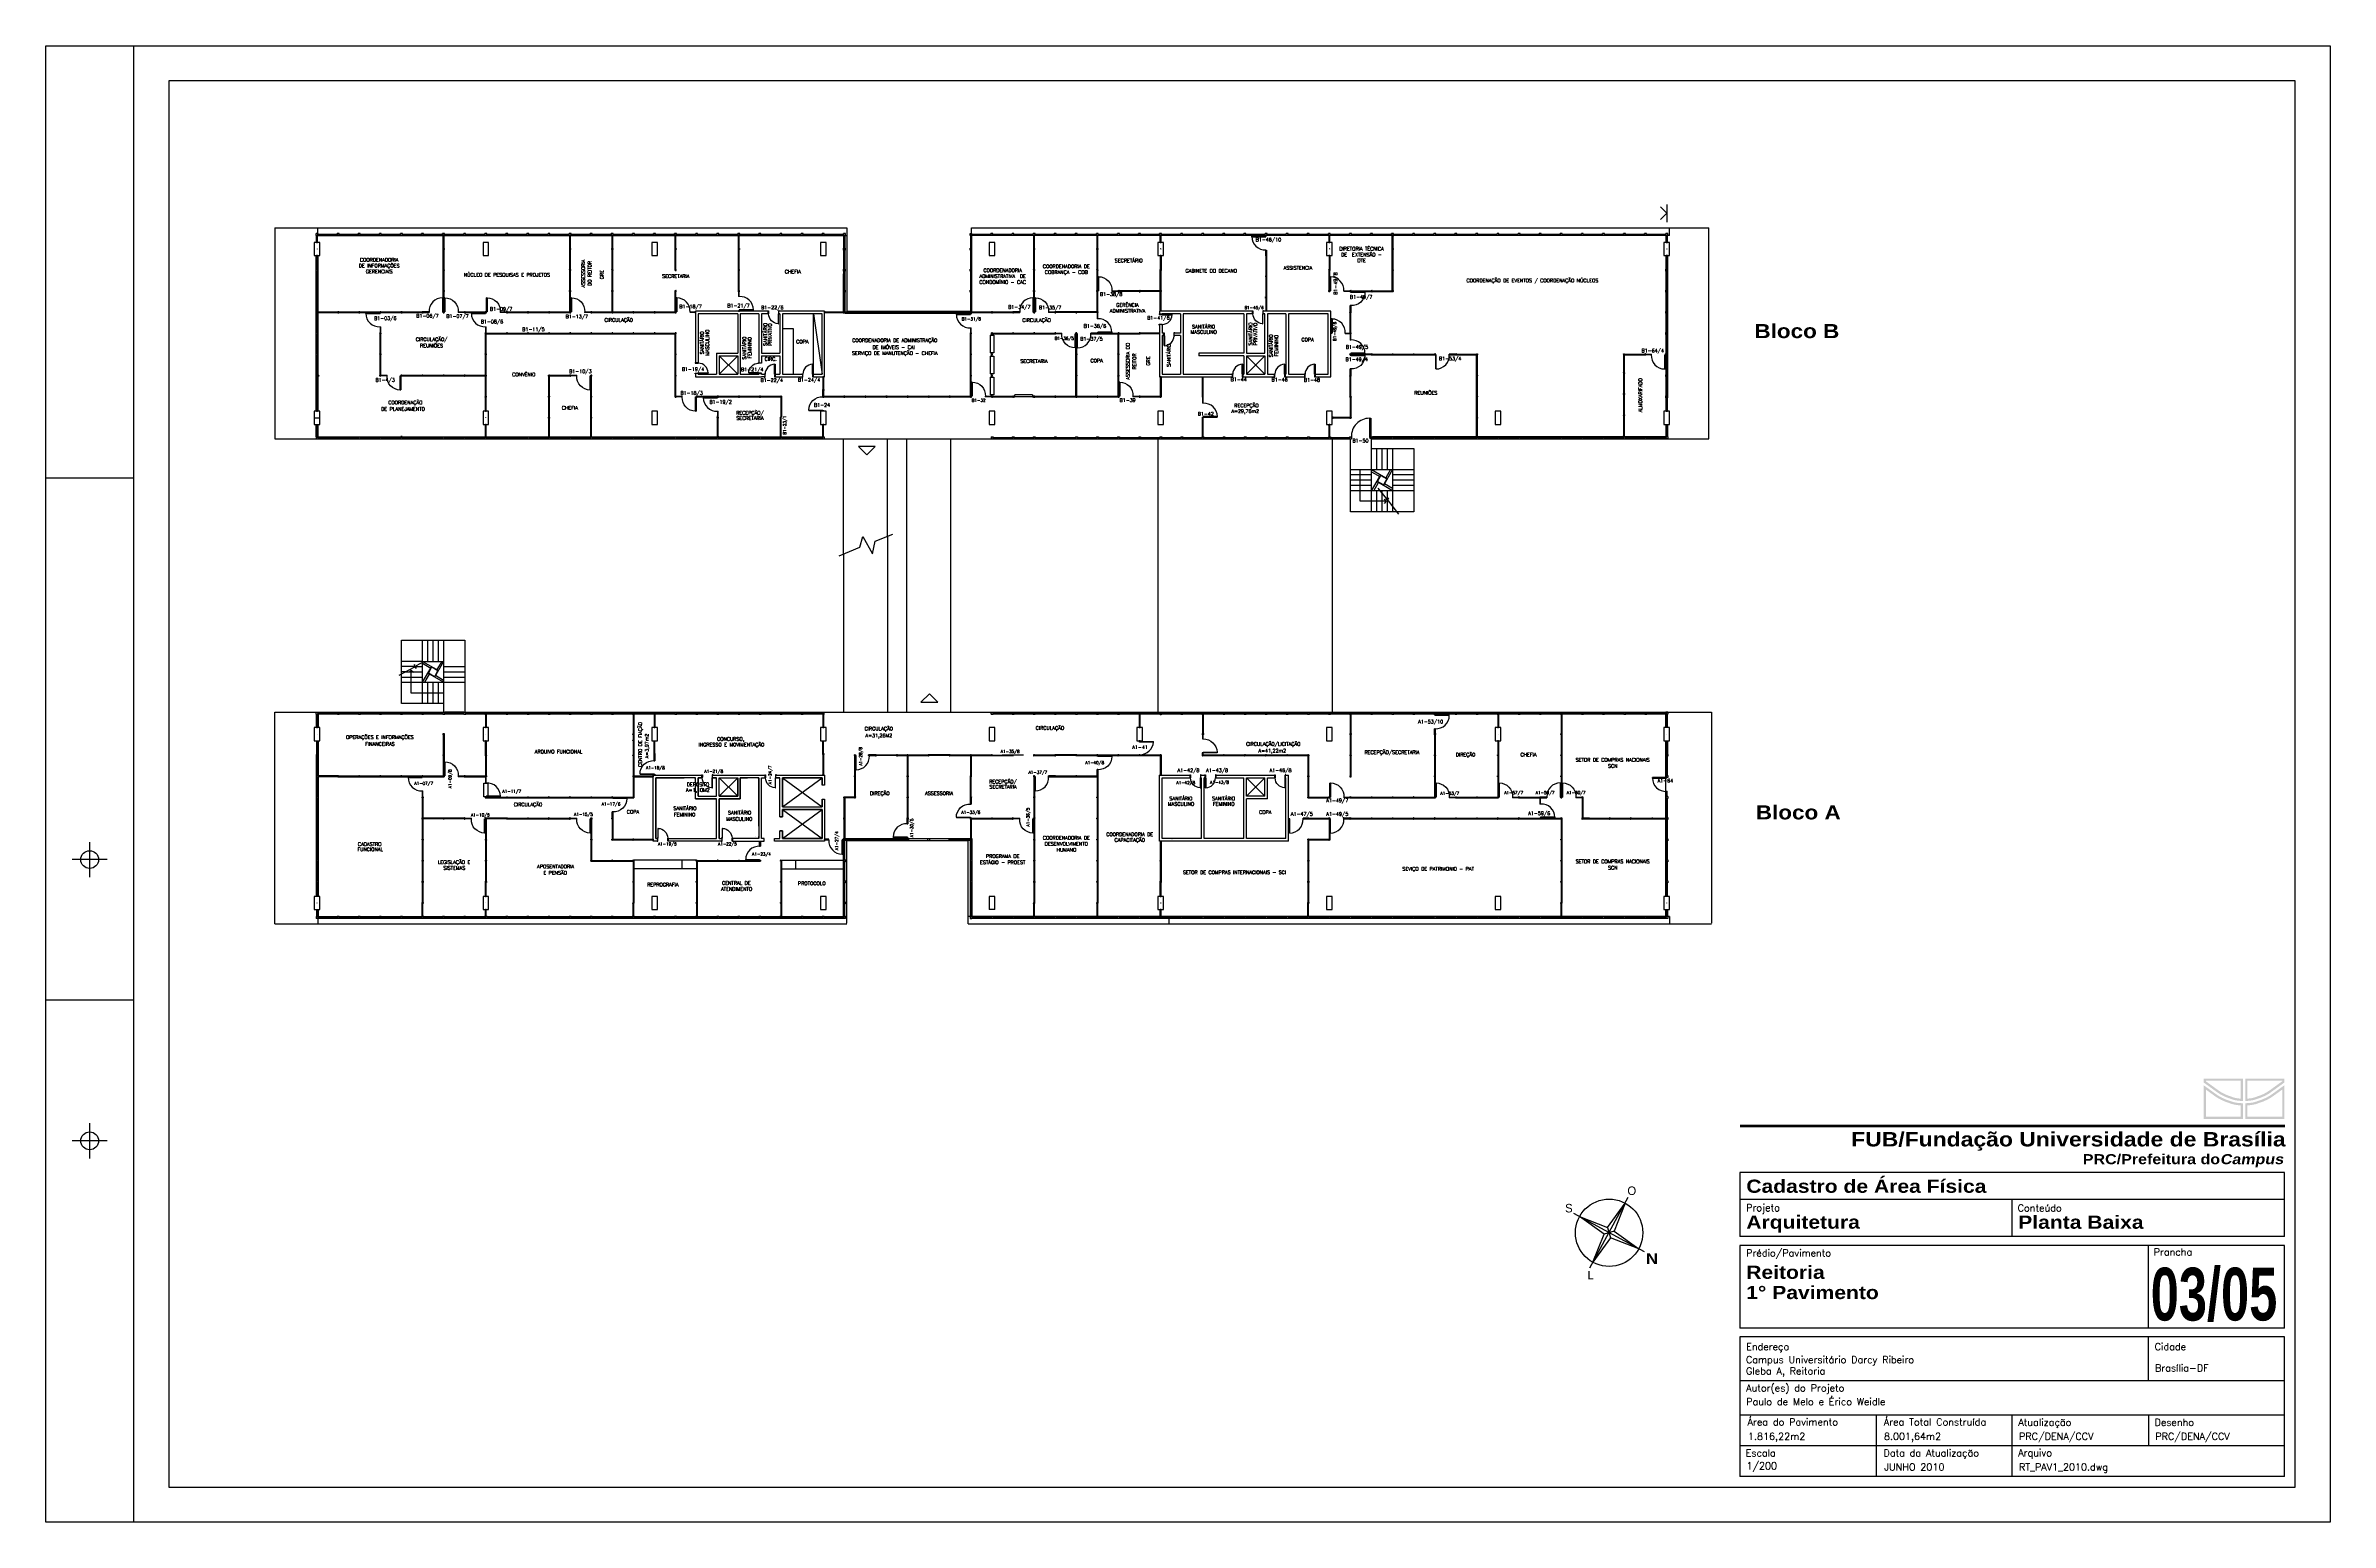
# Paper-space layout 'Layout1' of a CAD drawing. Extents: x 3.36 to 4.79, y 3.72 to 4.14.
# Drawn here: x 4.141 to 4.791, y 3.719 to 4.139 of the extents above; entities outside this region: 1.
# The model-space entities are those that its viewports show. They can reach past a viewport. Long polylines and large blocks are cut down to what shows.
import ezdxf
from ezdxf.enums import TextEntityAlignment as Align

# ---------------------------------------------------------------- set-up
doc = ezdxf.new("R2010")
doc.units = 0
doc.header["$MEASUREMENT"] = 0
doc.linetypes.add('HIDDEN', pattern=[0.375, 0.25, -0.125])
doc.linetypes.add('HIDDEN2', pattern=[0.1875, 0.125, -0.0625])
doc.layers.get('0').update_dxf_attribs({"linetype": 'CONTINUOUS'})
for name, color, linetype in [('1', 1, 'CONTINUOUS'), ('ALV', 2, 'CONTINUOUS'), ('CARIMBO', 7, 'CONTINUOUS'), ('DIV', 2, 'CONTINUOUS'), ('DIV2', 1, 'CONTINUOUS'), ('ESPECIFICAÇÕES', 2, 'CONTINUOUS'), ('ESQ', 1, 'CONTINUOUS'), ('ESQUADRIA', 1, 'CONTINUOUS'), ('MARGEM', 1, 'CONTINUOUS'), ('MOBILIARIO', 1, 'CONTINUOUS'), ('PEÇAS', 1, 'CONTINUOUS'), ('PILAR', 3, 'CONTINUOUS'), ('PISO', 1, 'CONTINUOUS'), ('PORTA', 2, 'CONTINUOUS'), ('REBOCO', 2, 'CONTINUOUS'), ('SIMB', 1, 'CONTINUOUS'), ('TEXT_CENTRO_CUSTO', 1, 'CONTINUOUS'), ('TEXTO', 2, 'CONTINUOUS'), ('TEXTO-CENTRODECUSTO', 2, 'CONTINUOUS'), ('TEXTO-ENDEREÇO', 2, 'CONTINUOUS'), ('VP', 7, 'CONTINUOUS'), ('ÁREA', 2, 'CONTINUOUS')]:
    doc.layers.add(name, color=color, linetype=linetype)
doc.layers.get('VP').off()
doc.layers.get('VP').freeze()
doc.styles.add('ARIAL', font='')
doc.styles.add('FONTE', font='FONTE.shx', dxfattribs={"height": 0.4})
doc.styles.add('ROMANS', font='romans')
doc.styles.add('UNB-100', font='simplex.shx', dxfattribs={"height": 0.2})
doc.styles.add('UNB-100-1', font='simplex.shx', dxfattribs={"height": 0.2})
doc.styles.get('ARIAL').set_extended_font_data('Arial Black')

# ---------------------------------------------------------------- blocks, each defined once
blk = doc.blocks.new('A2-EXT')
at = {"layer": 'MARGEM'}
for p, q in [((0.291, 0.42), (0.291, 0)), ((0.291, 0.297), (0.266, 0.297)), ((0.2835, 0.1885), (0.2735, 0.1885)), ((0.2785, 0.1935), (0.2785, 0.1835)), ((0.291, 0.1485), (0.266, 0.1485)), ((0.2785, 0.1135), (0.2785, 0.1035)), ((0.2835, 0.1085), (0.2735, 0.1085))]:
    blk.add_line(p, q, dxfattribs=at)
blk.add_lwpolyline([(0.266, 0.42), (0.916, 0.42), (0.916, 0), (0.266, 0)], close=True, dxfattribs=at)
at = {"layer": 'MARGEM', "color": 2}
blk.add_lwpolyline([(0.301, 0.01), (0.906, 0.01), (0.906, 0.41), (0.301, 0.41)], close=True, dxfattribs=at)
at = {"layer": 'MARGEM'}
for centre in [(0.27851, 0.1885), (0.27852, 0.1085)]:
    blk.add_circle(centre, 0.00253, dxfattribs=at)
blk = doc.blocks.new('CARIMBO_PRC')
at = {"layer": 'CARIMBO', "ltscale": 0.35}
h = blk.add_hatch(color=3, dxfattribs=at)
h.paths.add_polyline_path([(-0.02603, 0.11622), (-0.02603, 0.1151), (-0.02225, 0.11237, 0.084882), (-0.01843, 0.1105, 0.071064), (-0.01644, 0.10996, 0.025886), (-0.01486, 0.10984), (-0.01486, 0.11622)])
h.paths.add_polyline_path([(-0.0155, 0.11558), (-0.0155, 0.11051, -0.014774), (-0.01636, 0.11059, -0.072515), (-0.01821, 0.1111, -0.085705), (-0.02188, 0.11289), (-0.02539, 0.11543), (-0.02539, 0.11558)], flags=16)
h = blk.add_hatch(color=3, dxfattribs=at)
h.paths.add_polyline_path([(-0.02603, 0.10473), (-0.01486, 0.10473), (-0.01486, 0.1092, -0.026094), (-0.01652, 0.10932, -0.069824), (-0.01865, 0.1099, -0.084152), (-0.02262, 0.11185), (-0.02603, 0.11432)])
h.paths.add_polyline_path([(-0.02539, 0.11307), (-0.023, 0.11134, 0.0835), (-0.01886, 0.1093, 0.068753), (-0.0166, 0.10869, 0.016659), (-0.0155, 0.10859), (-0.0155, 0.10537), (-0.02539, 0.10537)], flags=16)
h = blk.add_hatch(color=3, dxfattribs=at)
h.paths.add_polyline_path([(-0.00305, 0.11622), (-0.01422, 0.11622), (-0.01422, 0.10984, 0.025886), (-0.01264, 0.10996, 0.071064), (-0.01065, 0.1105, 0.084882), (-0.00683, 0.11237), (-0.00305, 0.1151)])
h.paths.add_polyline_path([(-0.00369, 0.11558), (-0.00369, 0.11543), (-0.00721, 0.11289, -0.085705), (-0.01087, 0.1111, -0.072515), (-0.01272, 0.11059, -0.014774), (-0.01358, 0.11051), (-0.01358, 0.11558)], flags=16)
h = blk.add_hatch(color=3, dxfattribs=at)
h.paths.add_polyline_path([(-0.00305, 0.11432), (-0.00646, 0.11185, -0.084152), (-0.01044, 0.1099, -0.069824), (-0.01256, 0.10932, -0.026094), (-0.01422, 0.1092), (-0.01422, 0.10473), (-0.00305, 0.10473)])
h.paths.add_polyline_path([(-0.00369, 0.11307), (-0.00369, 0.10537), (-0.01358, 0.10537), (-0.01358, 0.10859, 0.016659), (-0.01248, 0.10869, 0.068753), (-0.01022, 0.1093, 0.0835), (-0.00609, 0.11134)], flags=16)
at = {"layer": 'CARIMBO', "color": 2}
for p, q in [((-0.003, 0.08946), (-0.158, 0.08946)), ((-0.158, 0.08946), (-0.158, 0.07127)), ((-0.003, 0.07127), (-0.003, 0.08946)), ((-0.158, 0.08193), (-0.003, 0.08193)), ((-0.0805, 0.07127), (-0.0805, 0.08193)), ((-0.003, 0.07127), (-0.158, 0.07127)), ((-0.003, 0.06877), (-0.158, 0.06877)), ((-0.158, 0.06877), (-0.158, 0.04521)), ((-0.04175, 0.04521), (-0.04175, 0.06877)), ((-0.003, 0.04521), (-0.003, 0.06877)), ((-0.003, 0.04521), (-0.158, 0.04521)), ((-0.003, 0.04271), (-0.158, 0.04271)), ((-0.158, 0.04271), (-0.158, 0.003)), ((-0.04175, 0.03021), (-0.04175, 0.04271)), ((-0.003, 0.003), (-0.003, 0.04271)), ((-0.003, 0.03021), (-0.158, 0.03021)), ((-0.003, 0.0205), (-0.158, 0.0205)), ((-0.11925, 0.0205), (-0.11925, 0.003)), ((-0.0805, 0.003), (-0.0805, 0.0205)), ((-0.04175, 0.0205), (-0.04175, 0.01175)), ((-0.003, 0.01175), (-0.158, 0.01175)), ((-0.003, 0.003), (-0.158, 0.003)), ((0, 0), (0, 0))]:
    blk.add_line(p, q, dxfattribs=at)
at = {"layer": 'CARIMBO', "color": 3, "ltscale": 0.35, "const_width": 0.000688}
blk.add_lwpolyline([(-0.00293, 0.10271), (-0.15797, 0.10271)], dxfattribs=at)
at = {"layer": 'CARIMBO', "color": 3, "ltscale": 0.35, "style": 'ARIAL'}
for s, height, p in [('FUB/Fundação Universidade de Brasília', 0.0040796, (-0.00271, 0.09691)), ('PRC/Prefeitura do', 0.0028557, (-0.02135, 0.09186))]:
    blk.add_text(s, height=height, dxfattribs=at).set_placement(p, align=Align.RIGHT)
at = {"layer": 'CARIMBO', "color": 3, "ltscale": 0.35, "style": 'ARIAL', "oblique": 10}
blk.add_text('Campus', height=0.002856, dxfattribs=at).set_placement((-0.00336, 0.09186), align=Align.RIGHT)
at = {"layer": 'CARIMBO', "color": 2, "style": 'ROMANS'}
for s, p in [('Projeto', (-0.1562, 0.07845)), ('Conteúdo', (-0.07893, 0.07844)), ('Prédio/Pavimento', (-0.1562, 0.06556)), ('Prancha', (-0.04025, 0.06586)), ('Endereço', (-0.1562, 0.03892)), ('Cidade', (-0.03995, 0.03892)), ('Autor(es) do Projeto', (-0.1562, 0.02721)), ('Área do Pavimento', (-0.15579, 0.01749)), ('Área Total Construída', (-0.11704, 0.01749)), ('Atualização', (-0.07875, 0.01747)), ('Desenho', (-0.04, 0.01747)), ('Escala', (-0.15634, 0.00874)), ('Data da Atualização', (-0.11712, 0.00874)), ('Arquivo', (-0.07879, 0.00876))]:
    blk.add_text(s, height=0.002, dxfattribs=at).set_placement(p)
at = {"layer": 'CARIMBO', "color": 4, "style": 'ROMANS'}
blk.add_text('PRC/DENA/CCV', height=0.002, dxfattribs=at).set_placement((-0.07854, 0.01344))
at = {"layer": 'CARIMBO', "color": 3, "style": 'ARIAL', "flags": 12}
for tag, p in [('TIPOPRANCHA', (-0.15615, 0.08372)), ('PROJETO', (-0.15615, 0.07351)), ('CONTEUDO', (-0.07879, 0.07349)), ('EDIFICIO1', (-0.15618, 0.05925)), ('EDIFICIO2', (-0.15618, 0.05349)), ('PAVIMENTO', (-0.15618, 0.0478))]:
    blk.add_attdef(tag, p, '', height=0.00375, dxfattribs=at)
at = {"layer": 'CARIMBO', "color": 3, "style": 'ARIAL', "width": 0.6, "flags": 12}
blk.add_attdef('PRA', (-0.0411, 0.04741), '', height=0.015, dxfattribs=at)
at = {"layer": 'CARIMBO', "color": 4, "style": 'ROMANS', "flags": 12}
for tag, p in [('END1', (-0.15624, 0.03527)), ('END2', (-0.15624, 0.03203)), ('CIDADE', (-0.03989, 0.03289)), ('AUTOR', (-0.15618, 0.02335)), ('AREAPAV', (-0.15567, 0.01349)), ('AREATOT', (-0.11701, 0.01344)), ('DESENHO', (-0.03979, 0.01344)), ('ESCALA', (-0.15614, 0.00506)), ('DATA', (-0.11691, 0.00469)), ('ARQUIVO', (-0.07858, 0.00469))]:
    blk.add_attdef(tag, p, '', height=0.002, dxfattribs=at)
blk = doc.blocks.new('Norte')
at = {"layer": 'SIMB'}
for p, q in [((-0.00545, -0.01005), (0.00545, 0.01005)), ((0.01005, -0.00545), (-0.01005, 0.00545)), ((0.00144, 0.00043), (-0.00144, -0.00043)), ((-0.00043, 0.00144), (0.00043, -0.00144))]:
    blk.add_line(p, q, dxfattribs=at)
at = {"layer": 'SIMB', "color": 3}
for p, q in [((-0.00043, 0.00144), (0.00456, 0.0084)), ((0.00456, 0.0084), (0.00144, 0.00043)), ((-0.00839, 0.00455), (-0.00043, 0.00144)), ((-0.00144, -0.00043), (-0.00839, 0.00455)), ((0.00144, 0.00043), (0.00844, -0.00458)), ((-0.00458, -0.00844), (-0.00144, -0.00043)), ((0.00043, -0.00144), (-0.00458, -0.00844)), ((0.00844, -0.00458), (0.00043, -0.00144))]:
    blk.add_line(p, q, dxfattribs=at)
at = {"layer": 'SIMB'}
blk.add_circle((0.00001, -0.00003), 0.00958, dxfattribs=at)
at = {"layer": 'CARIMBO', "color": 3, "ltscale": 0.35, "style": 'ARIAL'}
blk.add_text('N', height=0.003, dxfattribs=at).set_placement((0.0122, -0.00889), align=Align.CENTER)
at = {"layer": 'SIMB', "color": 3, "style": 'FONTE'}
for s, p in [('O', (0.00646, 0.0107)), ('S', (-0.01145, 0.00575)), ('L', (-0.00524, -0.0133))]:
    blk.add_text(s, height=0.00243, dxfattribs=at).set_placement(p, align=Align.CENTER)
blk = doc.blocks.new('DIVI12')
for p, q in [((-0.004, 0), (0.004, 0)), ((0, 0.004), (0, -0.004)), ((0.025, 0.02), (0.025, -0.02)), ((0.025, 0.02), (1.175, 0.02)), ((1.175, 0.02), (1.175, -0.02)), ((1.204, 0), (1.196, 0)), ((1.2, 0.004), (1.2, -0.004)), ((0.025, -0.02), (1.175, -0.02))]:
    blk.add_line(p, q)
blk = doc.blocks.new('DIVALV')
for p, q in [((-0.004, 0), (0.004, 0)), ((0, 0.004), (0, -0.004)), ((0.025, 0.02), (0.03, 0.02)), ((0.025, 0.02), (0.025, -0.02)), ((0.025, 0.02), (0.115, 0.02)), ((0.11, 0.02), (1.1, 0.02)), ((1.1, 0.02), (1.1, -0.02)), ((1.129, 0), (1.121, 0)), ((1.125, 0.004), (1.125, -0.004)), ((0.025, -0.02), (0.03, -0.02)), ((0.025, -0.02), (0.115, -0.02)), ((0.11, -0.02), (1.1, -0.02))]:
    blk.add_line(p, q)
blk = doc.blocks.new('IMONT')
for p, q in [((0, 0.025), (0.02, 0.025)), ((0, 0.025), (0, -0.025)), ((0.02, 0.02), (0.005, 0.02)), ((0.005, 0.02), (0.005, -0.02)), ((0.02, 0.03), (0.02, 0.025)), ((0.02, 0.03), (0.03, 0.03)), ((0.02, -0.02), (0.02, 0.02)), ((0.025, 0.02), (0.025, -0.02)), ((0.025, 0.02), (0.03, 0.02)), ((0.03, 0.03), (0.03, 0.02)), ((0.02, -0.025), (0, -0.025)), ((0.005, -0.02), (0.02, -0.02)), ((0.02, -0.03), (0.02, -0.025)), ((0.03, -0.03), (0.02, -0.03)), ((0.025, -0.02), (0.03, -0.02)), ((0.03, -0.02), (0.03, -0.03))]:
    blk.add_line(p, q)
blk = doc.blocks.new('MONT')
for p, q in [((-0.03, 0.03), (-0.03, 0.02)), ((-0.02, 0.03), (-0.03, 0.03)), ((-0.03, 0.02), (-0.025, 0.02)), ((-0.025, -0.02), (-0.025, 0.02)), ((-0.02, 0.025), (-0.02, 0.03)), ((-0.02, 0.025), (0.02, 0.025)), ((0.02, 0.02), (-0.02, 0.02)), ((-0.02, 0.02), (-0.02, -0.02)), ((-0.004, 0), (0.004, 0)), ((0, 0.004), (0, -0.004)), ((0.02, 0.03), (0.02, 0.025)), ((0.02, 0.03), (0.03, 0.03)), ((0.02, -0.02), (0.02, 0.02)), ((0.025, 0.02), (0.025, -0.02)), ((0.025, 0.02), (0.03, 0.02)), ((0.03, 0.03), (0.03, 0.02)), ((-0.025, -0.02), (-0.03, -0.02)), ((-0.03, -0.02), (-0.03, -0.03)), ((-0.03, -0.03), (-0.02, -0.03)), ((-0.02, -0.02), (0.02, -0.02)), ((0.02, -0.025), (-0.02, -0.025)), ((-0.02, -0.03), (-0.02, -0.025)), ((0.02, -0.03), (0.02, -0.025)), ((0.03, -0.03), (0.02, -0.03)), ((0.025, -0.02), (0.03, -0.02)), ((0.03, -0.02), (0.03, -0.03))]:
    blk.add_line(p, q)
blk = doc.blocks.new('DIVPILAB')
for p, q in [((-0.02, 0.4), (-0.02, 1.175)), ((-0.02, 1.175), (0.02, 1.175)), ((-0.02, 0.4), (-0.02, 0.405)), ((-0.02, 0.4), (0.02, 0.4)), ((-0.004, 1.2), (0.004, 1.2)), ((-0.004, 0), (0.004, 0)), ((0, 1.204), (0, 1.196)), ((0, -0.004), (0, 0.004)), ((0.02, 0.4), (0.02, 1.175)), ((0.02, 0.4), (0.02, 0.405))]:
    blk.add_line(p, q)
blk = doc.blocks.new('PRTD6')
for p, q in [((-0.63, 0.01), (-0.63, 0)), ((-0.59, 0.01), (-0.63, 0.01)), ((-0.6, 0), (-0.6, -0.15)), ((-0.59, -0.03), (-0.59, 0.01)), ((-0.04, 0.01), (-0.04, 0.57)), ((-0.01, 0.01), (-0.04, 0.01)), ((-0.01, 0.57), (-0.01, 0.01)), ((-0.01, 0.01), (0.03, 0.01)), ((-0.01, -0.03), (-0.01, 0.01)), ((0, 0), (0, -0.15)), ((0.03, 0.01), (0.03, 0)), ((-0.63, -0.15), (-0.63, -0.16)), ((-0.63, -0.16), (-0.58, -0.16)), ((-0.58, -0.03), (-0.59, -0.03)), ((-0.58, -0.16), (-0.58, -0.03)), ((-0.02, -0.03), (-0.01, -0.03)), ((-0.02, -0.16), (-0.02, -0.03)), ((0.03, -0.16), (-0.02, -0.16)), ((0.03, -0.15), (0.03, -0.16))]:
    blk.add_line(p, q)
at = {"linetype": 'Continuous'}
for p, q in [((-0.63, 0), (-0.6, 0)), ((-0.04, 0.57), (-0.01, 0.57)), ((0, 0), (0.03, 0)), ((-0.63, -0.15), (-0.6, -0.15)), ((0, -0.15), (0.03, -0.15))]:
    blk.add_line(p, q, dxfattribs=at)
blk.add_arc((-0.02, 0.01), 0.561, 91.5322, 180, dxfattribs=at)
blk = doc.blocks.new('PDDIV12')
for p, q in [((-1.2, 0), (-1.21, 0)), ((-1.2, 0.01), (-1.2, -0.01)), ((-1.19, 0), (-1.2, 0)), ((-1.18, 0.02), (-1.18, -0.02)), ((-0.07, 0.82), (-0.03, 0.82))]:
    blk.add_line(p, q)
at = {"color": 2}
for p, q in [((-0.82, 0.02), (-1.18, 0.02)), ((-0.82, 0.02), (-0.82, -0.02)), ((-0.07, 0.82), (-0.07, 0.02)), ((-0.07, 0.02), (-0.03, 0.02)), ((-0.03, 0.02), (-0.03, 0.82)), ((-0.01, 0), (0.01, 0)), ((0, -0.01), (0, 0.01)), ((-1.18, -0.02), (-0.82, -0.02))]:
    blk.add_line(p, q, dxfattribs=at)
at = {"color": 1}
blk.add_arc((-0.07, 0.07), 0.755, 89.8981, 183.4171, dxfattribs=at)
blk = doc.blocks.new('PEDIV12')
at = {"linetype": 'Continuous', "xscale": -1}
blk.add_blockref('PDDIV12', (0, 0), dxfattribs=at)
blk = doc.blocks.new('DVALV')
for p, q in [((-0.004, 0), (0.004, 0)), ((0, -0.004), (0, 0.004)), ((0.025, -0.02), (0.025, 0.02)), ((1.015, 0.02), (0.025, 0.02)), ((1.1, 0.02), (1.01, 0.02)), ((1.1, 0.02), (1.095, 0.02)), ((1.1, -0.02), (1.1, 0.02)), ((1.015, -0.02), (0.025, -0.02)), ((1.1, -0.02), (1.01, -0.02)), ((1.1, -0.02), (1.095, -0.02))]:
    blk.add_line(p, q)
at = {"linetype": 'Continuous', "rotation": 180}
blk.add_blockref('IMONT', (1.125, 0), dxfattribs=at)
blk = doc.blocks.new('MTDIV')
for p, q in [((-0.02, 0.75), (0.02, 0.75)), ((-0.02, 0.03), (-0.02, 0.75)), ((-0.02, 0.03), (0.02, 0.03)), ((0, 0.77), (0, 0.77)), ((0, 0.77), (0, 0.77)), ((0, 0), (0, 0)), ((0, 0), (0, 0)), ((0.02, 0.03), (0.02, 0.75))]:
    blk.add_line(p, q)
at = {"linetype": 'Continuous', "rotation": 270}
blk.add_blockref('IMONT', (0, 0.77), dxfattribs=at)
blk = doc.blocks.new('ESQDIV')
at = {"linetype": 'Continuous'}
blk.add_blockref('MTDIV', (0, -0.83), dxfattribs=at)
blk = doc.blocks.new('PAESQ')
for p, q in [((-1.05, 0.82), (-1.09, 0.82)), ((-1.09, 0.02), (-1.09, 0.82)), ((-1.05, 0.02), (-1.09, 0.02)), ((-1.05, 0.82), (-1.05, 0.02)), ((-0.3, 0.02), (-0.02, 0.02)), ((-0.3, 0.02), (-0.3, -0.02)), ((-0.02, 0.02), (-0.02, -0.02)), ((-0.01, 0), (0, 0)), ((0, 0.01), (0, -0.01)), ((0, 0), (0.01, 0)), ((-0.02, -0.02), (-0.3, -0.02))]:
    blk.add_line(p, q)
at = {"color": 1}
blk.add_arc((-1.05, 0.07), 0.755, 356.5829, 90.1019, dxfattribs=at)
at = {"linetype": 'Continuous', "xscale": -1, "rotation": 180}
blk.add_blockref('IMONT', (-1.12, 0), dxfattribs=at)
blk = doc.blocks.new('PEESQ')
at = {"linetype": 'Continuous'}
for p, q in [((-0.82, 0.13), (-0.82, 0.09)), ((-0.02, 0.13), (-0.82, 0.13)), ((-0.82, 0.09), (-0.02, 0.09)), ((-0.02, 1.12), (0.02, 1.12)), ((-0.02, 0.88), (-0.02, 1.12)), ((0.02, 0.88), (-0.02, 0.88)), ((-0.02, 0.09), (-0.02, 0.13)), ((-0.01, 0.06), (0.01, 0.06)), ((0, 0.05), (0, 0.07)), ((0.02, 1.12), (0.02, 0.88))]:
    blk.add_line(p, q, dxfattribs=at)
blk.add_arc((-0.02, 0.08), 0.8, 89.9093, 176.7755, dxfattribs=at)
at = {"linetype": 'Continuous', "rotation": 90}
blk.add_blockref('IMONT', (0, 0.06), dxfattribs=at)
blk = doc.blocks.new('PDESQ')
at = {"linetype": 'Continuous', "xscale": -1}
blk.add_blockref('PEESQ', (0, 0), dxfattribs=at)

msp = doc.modelspace()

# ---------------------------------------------------------------- linework, layer by layer
at = {"linetype": 'Continuous'}
msp.add_line((299.88, 175.28), (300.2, 175.28), dxfattribs=at)
for p, q in [((357.81, 175.26), (357.81, 175.3)), ((357.83, 175.27), (357.83, 175.28)), ((357.83, 175.28), (357.83, 175.28)), ((357.83, 175.28), (357.83, 175.28)), ((357.83, 175.27), (357.83, 175.28)), ((357.86, 175.26), (357.86, 175.3)), ((358.82, 175.26), (358.82, 175.3)), ((358.84, 175.28), (358.84, 175.28)), ((358.84, 175.27), (358.84, 175.28))]:
    msp.add_line(p, q)
at = {"layer": '1', "linetype": 'Continuous'}
for p, q in [((328.29, 177.75), (328.29, 181.2)), ((328.29, 181.2), (328.77, 177.75)), ((352.92, 178.8), (353.97, 177.75)), ((352.92, 177.75), (353.97, 178.8)), ((322.92, 154.8), (323.97, 153.75)), ((322.92, 153.75), (323.97, 154.8)), ((322.92, 154.8), (323.97, 153.75)), ((322.92, 153.75), (323.97, 154.8)), ((326.52, 153.15), (328.77, 154.8)), ((326.52, 154.8), (328.77, 153.15)), ((326.52, 153.15), (328.77, 154.8)), ((326.52, 154.8), (328.77, 153.15)), ((352.92, 153.75), (353.97, 154.8)), ((352.92, 154.8), (353.97, 153.75)), ((326.52, 151.35), (328.77, 153)), ((326.52, 153), (328.77, 151.35)), ((326.52, 151.35), (328.77, 153)), ((326.52, 153), (328.77, 151.35)), ((323.07, 151.35), (323.07, 151.2))]:
    msp.add_line(p, q, dxfattribs=at)
at = {"layer": '1', "linetype": 'HIDDEN'}
for p, q in [((347.88, 174.08), (347.88, 158.53)), ((357.8, 174.08), (357.8, 158.53)), ((358.43, 152.55), (358.43, 152.5)), ((348.51, 146.91), (348.51, 146.48)), ((358.43, 146.91), (358.43, 146.82))]:
    msp.add_line(p, q, dxfattribs=at)
at = {"layer": '1', "linetype": 'Continuous'}
for points in [[(350.42, 176.45), (350.42, 177.6)], [(350.46, 176.45), (350.46, 177.6)], [(350.42, 174.19), (350.42, 175.31)], [(350.46, 175.31), (350.42, 175.31)], [(350.46, 174.19), (350.46, 175.31)]]:
    msp.add_lwpolyline(points, dxfattribs=at)
at = {"layer": '1'}
for points in [[(330.85, 173.64), (331.32, 173.17), (331.8, 173.64)], [(335.36, 159.09), (334.88, 159.57), (334.4, 159.09)]]:
    msp.add_lwpolyline(points, close=True, dxfattribs=at)
at = {"layer": 'ALV', "linetype": 'Continuous'}
for p, q in [((321.57, 181.35), (321.57, 178.4)), ((325.72, 181.35), (321.57, 181.35)), ((321.72, 181.2), (321.72, 178.4)), ((323.97, 181.2), (321.72, 181.2)), ((323.97, 181.2), (323.97, 178.95)), ((324.12, 181.2), (324.12, 177.75)), ((325.17, 181.2), (324.12, 181.2)), ((325.17, 181.2), (325.17, 178.4)), ((325.32, 181.2), (325.32, 178.95)), ((325.72, 181.2), (325.32, 181.2)), ((325.72, 181.35), (325.72, 181.2)), ((328.92, 181.35), (326.31, 181.35)), ((326.31, 181.2), (326.31, 181.35)), ((326.37, 181.2), (326.31, 181.2)), ((326.37, 181.2), (326.37, 178.95)), ((326.52, 181.2), (326.52, 178.95)), ((328.77, 181.2), (326.52, 181.2)), ((328.77, 177.75), (328.77, 181.2)), ((328.92, 177.6), (328.92, 181.35)), ((347.97, 181.35), (347.97, 181.17)), ((353.27, 181.35), (347.97, 181.35)), ((349.17, 181.2), (348.12, 181.2)), ((349.17, 181.2), (349.17, 180.1)), ((349.32, 181.2), (349.32, 177.75)), ((352.77, 181.2), (349.32, 181.2)), ((352.77, 181.2), (352.77, 178.95)), ((352.92, 181.2), (352.92, 178.95)), ((353.27, 181.2), (352.92, 181.2)), ((353.27, 181.2), (353.27, 181.35)), ((357.72, 181.35), (353.87, 181.35)), ((353.87, 181.2), (353.87, 181.35)), ((353.97, 181.2), (353.87, 181.2)), ((353.97, 178.95), (353.97, 181.2)), ((354.12, 181.2), (354.12, 177.75)), ((355.17, 181.2), (354.12, 181.2)), ((355.17, 181.2), (355.17, 177.75)), ((355.32, 181.2), (355.32, 177.75)), ((357.57, 181.2), (355.32, 181.2)), ((357.57, 177.75), (357.57, 181.2)), ((357.72, 177.6), (357.72, 181.35)), ((347.97, 180.58), (347.97, 177.6)), ((348.12, 180.58), (348.12, 180.1)), ((348.22, 180.1), (348.12, 180.1)), ((348.12, 179.95), (348.12, 177.75)), ((348.22, 179.95), (348.12, 179.95)), ((349.17, 180.1), (348.81, 180.1)), ((349.17, 179.95), (348.81, 179.95)), ((349.17, 179.95), (349.17, 177.75)), ((321.57, 178.4), (321.72, 178.4)), ((322.77, 178.95), (322.77, 177.75)), ((322.77, 178.95), (323.97, 178.95)), ((322.92, 178.8), (322.92, 177.75)), ((322.92, 178.8), (323.97, 178.8)), ((323.97, 178.8), (323.97, 177.75)), ((325.17, 178.4), (325.32, 178.4)), ((325.32, 178.95), (326.37, 178.95)), ((325.32, 178.8), (325.32, 178.4)), ((325.32, 178.8), (326.37, 178.8)), ((326.37, 178.8), (326.37, 177.75)), ((326.52, 178.95), (326.52, 177.75)), ((350.22, 178.95), (350.22, 178.8)), ((352.77, 178.95), (350.22, 178.95)), ((352.77, 178.8), (350.22, 178.8)), ((352.77, 178.8), (352.77, 177.75)), ((352.92, 178.95), (353.97, 178.95)), ((352.92, 178.8), (352.92, 177.75)), ((352.92, 178.8), (353.97, 178.8)), ((353.97, 178.8), (353.97, 177.75)), ((321.57, 177.8), (321.57, 177.6)), ((321.72, 177.8), (321.57, 177.8)), ((321.57, 177.6), (325.32, 177.6)), ((321.72, 177.8), (321.72, 177.75)), ((321.72, 177.75), (321.72, 177.8)), ((321.72, 177.75), (322.77, 177.75)), ((322.92, 177.75), (323.97, 177.75)), ((324.12, 177.75), (325.17, 177.75)), ((325.17, 177.8), (325.17, 177.75)), ((325.32, 177.8), (325.17, 177.8)), ((325.32, 177.75), (325.32, 177.8)), ((325.32, 177.75), (325.52, 177.75)), ((325.52, 177.6), (325.32, 177.6)), ((325.52, 177.75), (325.52, 177.6)), ((326.11, 177.75), (326.11, 177.6)), ((326.11, 177.75), (326.37, 177.75)), ((326.11, 177.6), (327.67, 177.6)), ((326.52, 177.75), (327.67, 177.75)), ((327.67, 177.6), (327.67, 177.75)), ((328.26, 177.75), (328.77, 177.75)), ((328.26, 177.75), (328.26, 177.6)), ((328.26, 177.6), (328.92, 177.6)), ((347.97, 177.6), (352.12, 177.6)), ((348.12, 177.75), (349.17, 177.75)), ((348.97, 177.6), (349.62, 177.6)), ((349.32, 177.75), (352.12, 177.75)), ((352.12, 177.6), (352.12, 177.75)), ((352.72, 177.75), (352.77, 177.75)), ((352.72, 177.75), (352.72, 177.6)), ((352.72, 177.6), (354.52, 177.6)), ((352.92, 177.75), (353.97, 177.75)), ((354.12, 177.75), (354.52, 177.75)), ((354.52, 177.6), (354.52, 177.75)), ((355.12, 177.75), (355.17, 177.75)), ((355.12, 177.75), (355.12, 177.6)), ((355.12, 177.6), (356.24, 177.6)), ((355.32, 177.75), (356.24, 177.75)), ((356.24, 177.6), (356.24, 177.75)), ((356.84, 177.75), (356.84, 177.6)), ((356.84, 177.75), (357.57, 177.75)), ((356.84, 177.6), (357.72, 177.6)), ((319.17, 154.95), (320.92, 154.95)), ((319.17, 151.2), (319.17, 154.95)), ((319.32, 154.8), (320.92, 154.8)), ((319.32, 151.35), (319.32, 154.8)), ((321.52, 154.95), (321.94, 154.95)), ((321.52, 154.8), (321.57, 154.8)), ((321.57, 153.75), (321.57, 154.8)), ((321.72, 154.8), (321.94, 154.8)), ((321.72, 153.75), (321.72, 154.8)), ((322.54, 154.95), (324.52, 154.95)), ((322.54, 154.8), (322.77, 154.8)), ((322.77, 153.75), (322.77, 154.8)), ((322.92, 154.8), (323.97, 154.8)), ((322.92, 153.75), (322.92, 154.8)), ((323.97, 153.75), (323.97, 154.8)), ((324.12, 153.6), (324.12, 154.8)), ((324.12, 154.8), (324.52, 154.8)), ((325.12, 154.95), (325.54, 154.95)), ((325.12, 154.8), (325.17, 154.8)), ((325.17, 152.05), (325.17, 154.8)), ((325.32, 152.05), (325.32, 154.8)), ((325.32, 154.8), (325.54, 154.8)), ((325.54, 154.8), (325.54, 154.95)), ((326.14, 154.8), (326.14, 154.95)), ((326.14, 154.95), (328.92, 154.95)), ((326.14, 154.8), (326.37, 154.8)), ((326.37, 152.58), (326.37, 154.8)), ((326.52, 153.15), (326.52, 154.8)), ((326.52, 154.8), (328.77, 154.8)), ((328.77, 154.8), (328.77, 154.38)), ((328.92, 154.95), (328.92, 154.38)), ((347.97, 151.2), (347.97, 154.95)), ((347.97, 154.95), (349.72, 154.95)), ((348.12, 151.35), (348.12, 154.8)), ((348.12, 154.8), (349.72, 154.8)), ((349.72, 154.95), (349.72, 154.8)), ((350.32, 154.95), (350.57, 154.95)), ((350.32, 154.8), (350.32, 154.95)), ((350.32, 154.8), (350.37, 154.8)), ((350.37, 151.35), (350.37, 154.8)), ((350.57, 154.8), (350.52, 154.8)), ((350.52, 151.35), (350.52, 154.8)), ((350.57, 154.8), (350.57, 154.95)), ((351.17, 154.95), (354.52, 154.95)), ((351.17, 154.95), (351.17, 154.8)), ((351.17, 154.8), (352.77, 154.8)), ((352.77, 151.35), (352.77, 154.8)), ((352.92, 153.75), (352.92, 154.8)), ((352.92, 154.8), (353.97, 154.8)), ((353.92, 154.8), (353.97, 154.8)), ((353.97, 153.75), (353.97, 154.8)), ((354.12, 154.8), (354.52, 154.8)), ((354.12, 153.6), (354.12, 154.8)), ((354.52, 154.95), (354.52, 154.8)), ((355.12, 154.8), (355.12, 154.95)), ((355.12, 154.95), (355.32, 154.95)), ((355.12, 154.8), (355.17, 154.8)), ((355.17, 151.35), (355.17, 154.8)), ((355.32, 151.2), (355.32, 154.95)), ((321.57, 153.6), (322.77, 153.6)), ((321.72, 153.75), (322.77, 153.75)), ((322.77, 151.35), (322.77, 153.6)), ((322.92, 153.75), (323.97, 153.75)), ((322.92, 153.6), (324.12, 153.6)), ((322.92, 151.35), (322.92, 153.6)), ((328.92, 154.38), (328.77, 154.38)), ((328.77, 153.58), (328.92, 153.58)), ((328.77, 153.58), (328.77, 153.15)), ((328.92, 153.58), (328.92, 151.2)), ((353.97, 153.75), (352.92, 153.75)), ((354.12, 153.6), (352.92, 153.6)), ((352.92, 151.35), (352.92, 153.6)), ((326.37, 152.58), (326.52, 152.58)), ((326.52, 153.15), (328.77, 153.15)), ((326.52, 152.58), (326.52, 153)), ((326.52, 153), (328.77, 153)), ((328.77, 153), (328.77, 151.35)), ((325.17, 151.45), (325.17, 151.4)), ((325.17, 151.35), (325.17, 151.45)), ((325.32, 151.35), (325.32, 151.45)), ((326.37, 151.35), (326.37, 151.78)), ((326.52, 151.78), (326.37, 151.78)), ((326.52, 151.35), (326.52, 151.78)), ((328.77, 151.35), (326.52, 151.35)), ((355.32, 151.2), (347.97, 151.2)), ((350.37, 151.35), (348.12, 151.35)), ((352.77, 151.35), (350.52, 151.35)), ((355.17, 151.35), (352.92, 151.35))]:
    msp.add_line(p, q, dxfattribs=at)
at = {"layer": 'ALV'}
for p, q in [((348.12, 181.17), (347.97, 181.17)), ((348.12, 180.58), (347.97, 180.58)), ((348.22, 179.95), (348.22, 180.1)), ((348.81, 179.95), (348.81, 180.1))]:
    msp.add_line(p, q, dxfattribs=at)
at = {"layer": 'DIV'}
for p, q in [((307.22, 185.62), (307.26, 185.62)), ((307.22, 184.9), (307.22, 185.62)), ((307.22, 184.9), (307.26, 184.9)), ((307.24, 185.65), (307.24, 185.64)), ((307.24, 185.65), (307.24, 185.65)), ((307.24, 184.88), (307.24, 184.88)), ((307.24, 184.87), (307.24, 184.88)), ((307.26, 184.9), (307.26, 185.62)), ((314.42, 185.62), (314.46, 185.62)), ((314.42, 184.9), (314.42, 185.62)), ((314.42, 184.9), (314.46, 184.9)), ((314.44, 185.65), (314.44, 185.64)), ((314.44, 185.65), (314.44, 185.65)), ((314.44, 184.88), (314.44, 184.88)), ((314.44, 184.87), (314.44, 184.88)), ((314.46, 184.9), (314.46, 185.62)), ((316.82, 185.62), (316.86, 185.62)), ((316.82, 184.9), (316.82, 185.62)), ((316.82, 184.9), (316.86, 184.9)), ((316.84, 185.65), (316.84, 185.64)), ((316.84, 185.65), (316.84, 185.65)), ((316.84, 184.88), (316.84, 184.88)), ((316.84, 184.87), (316.84, 184.88)), ((316.86, 184.9), (316.86, 185.62)), ((320.42, 184.9), (320.42, 185.62)), ((320.42, 185.62), (320.46, 185.62)), ((320.42, 184.9), (320.46, 184.9)), ((320.44, 185.65), (320.44, 185.64)), ((320.44, 185.65), (320.44, 185.65)), ((320.44, 184.88), (320.44, 184.88)), ((320.44, 184.87), (320.44, 184.88)), ((320.46, 184.9), (320.46, 185.62)), ((324.02, 185.62), (324.06, 185.62)), ((324.02, 184.9), (324.02, 185.62)), ((324.02, 184.9), (324.06, 184.9)), ((324.04, 185.65), (324.04, 185.64)), ((324.04, 185.65), (324.04, 185.65)), ((324.04, 184.88), (324.04, 184.88)), ((324.04, 184.87), (324.04, 184.88)), ((324.06, 184.9), (324.06, 185.62)), ((348.02, 185.62), (348.06, 185.62)), ((348.02, 185.28), (348.02, 185.62)), ((348.02, 185.28), (348.06, 185.28)), ((348.04, 185.65), (348.04, 185.64)), ((348.04, 185.65), (348.04, 185.65)), ((348.04, 184.88), (348.04, 184.88)), ((348.04, 184.87), (348.04, 184.88)), ((348.06, 185.28), (348.06, 185.62)), ((353.22, 185.58), (353.22, 185.62)), ((354.02, 185.62), (353.22, 185.62)), ((353.22, 185.58), (354.02, 185.58)), ((354.02, 185.58), (354.02, 185.62)), ((354.02, 184.82), (354.06, 184.82)), ((354.02, 184.55), (354.02, 184.82)), ((354.03, 185.65), (354.05, 185.65)), ((354.04, 185.64), (354.04, 185.66)), ((354.06, 184.82), (354.06, 184.55)), ((357.62, 185.28), (357.62, 185.62)), ((357.62, 185.62), (357.66, 185.62)), ((357.62, 185.28), (357.66, 185.28)), ((357.64, 185.65), (357.64, 185.65)), ((357.64, 185.65), (357.64, 185.64)), ((357.66, 185.28), (357.66, 185.62)), ((307.26, 183.65), (307.22, 183.65)), ((307.24, 183.68), (307.24, 183.67)), ((307.24, 183.68), (307.24, 183.68)), ((314.46, 183.65), (314.42, 183.65)), ((314.44, 183.68), (314.44, 183.67)), ((314.44, 183.68), (314.44, 183.68)), ((316.86, 183.65), (316.82, 183.65)), ((316.84, 183.68), (316.84, 183.67)), ((316.84, 183.68), (316.84, 183.68)), ((320.46, 183.65), (320.42, 183.65)), ((320.44, 183.68), (320.44, 183.67)), ((320.44, 183.68), (320.44, 183.68)), ((324.06, 183.65), (324.02, 183.65)), ((324.04, 183.68), (324.04, 183.67)), ((324.04, 183.68), (324.04, 183.68)), ((340.86, 183.65), (340.82, 183.65)), ((340.84, 183.68), (340.84, 183.67)), ((340.84, 183.68), (340.84, 183.68)), ((344.46, 183.65), (344.42, 183.65)), ((344.44, 183.68), (344.44, 183.67)), ((344.44, 183.68), (344.44, 183.68)), ((348.06, 183.65), (348.02, 183.65)), ((348.04, 183.68), (348.04, 183.68)), ((348.04, 183.68), (348.04, 183.67)), ((354.06, 184.55), (354.02, 184.55)), ((354.06, 184.55), (354.02, 184.55)), ((354.06, 183.35), (354.02, 183.35)), ((354.04, 184.52), (354.04, 184.53)), ((354.04, 184.52), (354.04, 184.52)), ((354.04, 183.32), (354.04, 183.33)), ((354.04, 183.32), (354.04, 183.32)), ((357.66, 183.65), (357.62, 183.65)), ((357.64, 183.68), (357.64, 183.67)), ((357.64, 183.68), (357.64, 183.68)), ((357.64, 183.68), (357.64, 183.67)), ((357.64, 183.68), (357.64, 183.68)), ((361.26, 183.65), (361.22, 183.65)), ((361.24, 183.68), (361.24, 183.67)), ((361.24, 183.68), (361.24, 183.68)), ((307.26, 182.45), (307.22, 182.45)), ((307.24, 182.48), (307.24, 182.47)), ((307.24, 182.48), (307.24, 182.48)), ((314.46, 182.45), (314.42, 182.45)), ((314.44, 182.48), (314.44, 182.47)), ((314.44, 182.48), (314.44, 182.48)), ((316.86, 182.45), (316.82, 182.45)), ((316.84, 182.48), (316.84, 182.47)), ((316.84, 182.48), (316.84, 182.48)), ((320.46, 182.45), (320.42, 182.45)), ((320.44, 182.48), (320.44, 182.47)), ((320.44, 182.48), (320.44, 182.48)), ((320.51, 182.1), (320.47, 182.1)), ((320.47, 181.3), (320.47, 182.1)), ((320.51, 182.1), (320.51, 181.3)), ((324.02, 182.45), (324.02, 182.18)), ((324.06, 182.45), (324.02, 182.45)), ((324.06, 182.18), (324.02, 182.18)), ((324.04, 182.48), (324.04, 182.47)), ((324.04, 182.48), (324.04, 182.48)), ((324.06, 182.18), (324.06, 182.45)), ((340.86, 182.45), (340.82, 182.45)), ((340.84, 182.48), (340.84, 182.47)), ((340.84, 182.48), (340.84, 182.48)), ((344.46, 182.45), (344.42, 182.45)), ((344.44, 182.48), (344.44, 182.47)), ((344.44, 182.48), (344.44, 182.48)), ((345.62, 182.45), (345.66, 182.45)), ((345.64, 182.48), (345.64, 182.47)), ((345.64, 182.48), (345.64, 182.48)), ((346.82, 182.45), (346.86, 182.45)), ((346.84, 182.48), (346.84, 182.48)), ((346.84, 182.48), (346.84, 182.47)), ((348.06, 182.45), (348.02, 182.45)), ((348.04, 182.48), (348.04, 182.47)), ((348.04, 182.48), (348.04, 182.48)), ((357.66, 182.45), (357.62, 182.45)), ((357.64, 182.48), (357.64, 182.47)), ((357.64, 182.48), (357.64, 182.48)), ((357.71, 183.3), (357.67, 183.3)), ((357.67, 182.5), (357.67, 183.3)), ((357.71, 182.5), (357.67, 182.5)), ((357.71, 183.3), (357.71, 182.5)), ((358.47, 182.5), (358.82, 182.5)), ((358.47, 182.5), (358.47, 182.46)), ((358.82, 182.46), (358.47, 182.46)), ((358.86, 182.45), (358.82, 182.45)), ((358.84, 182.48), (358.84, 182.47)), ((358.84, 182.48), (358.84, 182.48)), ((360.06, 182.45), (360.02, 182.45)), ((360.04, 182.48), (360.04, 182.48)), ((360.04, 182.48), (360.04, 182.47)), ((361.26, 182.45), (361.22, 182.45)), ((361.24, 182.48), (361.24, 182.47)), ((361.24, 182.48), (361.24, 182.48)), ((300.09, 181.28), (300.1, 181.28)), ((300.1, 181.28), (300.1, 181.27)), ((300.12, 181.3), (301.22, 181.3)), ((300.12, 181.3), (300.12, 181.26)), ((300.12, 181.26), (301.22, 181.26)), ((301.22, 181.3), (301.22, 181.26)), ((301.26, 181.25), (301.22, 181.25)), ((301.24, 181.28), (301.24, 181.28)), ((301.24, 181.28), (301.24, 181.27)), ((301.24, 181.28), (301.24, 181.27)), ((301.24, 181.28), (301.24, 181.28)), ((302.46, 181.25), (302.42, 181.25)), ((302.44, 181.28), (302.44, 181.27)), ((302.44, 181.28), (302.44, 181.28)), ((303.66, 181.25), (303.62, 181.25)), ((303.64, 181.28), (303.64, 181.27)), ((303.64, 181.28), (303.64, 181.28)), ((306.06, 181.25), (306.02, 181.25)), ((306.04, 181.28), (306.04, 181.27)), ((306.04, 181.28), (306.04, 181.28)), ((308.46, 181.25), (308.42, 181.25)), ((308.44, 181.28), (308.44, 181.27)), ((308.44, 181.28), (308.44, 181.28)), ((309.66, 181.25), (309.62, 181.25)), ((309.64, 181.28), (309.64, 181.27)), ((309.64, 181.28), (309.64, 181.28)), ((310.86, 181.25), (310.82, 181.25)), ((310.84, 181.28), (310.84, 181.27)), ((310.84, 181.28), (310.84, 181.28)), ((312.06, 181.25), (312.02, 181.25)), ((312.04, 181.28), (312.04, 181.27)), ((312.04, 181.28), (312.04, 181.28)), ((313.26, 181.25), (313.22, 181.25)), ((313.24, 181.28), (313.24, 181.27)), ((313.24, 181.28), (313.24, 181.28)), ((314.46, 181.25), (314.42, 181.25)), ((314.44, 181.28), (314.44, 181.27)), ((314.44, 181.28), (314.44, 181.28)), ((315.66, 181.25), (315.62, 181.25)), ((315.64, 181.28), (315.64, 181.27)), ((315.64, 181.28), (315.64, 181.28)), ((316.86, 181.25), (316.82, 181.25)), ((316.84, 181.28), (316.84, 181.27)), ((316.84, 181.28), (316.84, 181.28)), ((318.06, 181.25), (318.02, 181.25)), ((318.04, 181.28), (318.04, 181.27)), ((318.04, 181.28), (318.04, 181.28)), ((319.26, 181.25), (319.22, 181.25)), ((319.24, 181.28), (319.24, 181.27)), ((319.24, 181.28), (319.24, 181.28)), ((320.46, 181.25), (320.42, 181.25)), ((320.45, 181.28), (320.43, 181.28)), ((320.44, 181.27), (320.44, 181.29)), ((320.44, 181.28), (320.44, 181.27)), ((320.44, 181.28), (320.44, 181.28)), ((320.51, 181.3), (320.47, 181.3)), ((321.27, 181.3), (321.54, 181.3)), ((321.27, 181.3), (321.27, 181.26)), ((321.54, 181.26), (321.27, 181.26)), ((321.54, 181.3), (321.54, 181.26)), ((324.03, 181.35), (324.05, 181.35)), ((324.04, 181.36), (324.04, 181.34)), ((324.06, 181.42), (324.06, 181.38)), ((324.86, 181.42), (324.06, 181.42)), ((324.06, 181.38), (324.86, 181.38)), ((324.86, 181.42), (324.86, 181.38)), ((328.94, 181.3), (328.95, 181.3)), ((328.94, 181.3), (328.94, 181.26)), ((328.94, 181.3), (329.03, 181.3)), ((328.94, 181.26), (328.95, 181.26)), ((328.94, 181.26), (329.03, 181.26)), ((329.03, 181.3), (329.96, 181.3)), ((329.03, 181.26), (329.96, 181.26)), ((329.96, 181.3), (329.96, 181.26)), ((329.99, 181.28), (329.98, 181.28)), ((329.98, 181.28), (329.98, 181.27)), ((337.32, 181.3), (337.43, 181.3)), ((337.32, 181.26), (337.35, 181.26)), ((337.34, 181.3), (337.35, 181.3)), ((337.34, 181.26), (337.43, 181.26)), ((337.43, 181.3), (338.42, 181.3)), ((337.43, 181.26), (338.42, 181.26)), ((338.42, 181.3), (338.42, 181.26)), ((338.46, 181.25), (338.42, 181.25)), ((338.44, 181.28), (338.44, 181.28)), ((338.44, 181.28), (338.44, 181.27)), ((338.44, 181.28), (338.44, 181.28)), ((338.44, 181.28), (338.44, 181.27)), ((338.44, 181.28), (338.44, 181.27)), ((338.44, 181.28), (338.44, 181.28)), ((339.66, 181.25), (339.62, 181.25)), ((339.64, 181.28), (339.64, 181.27)), ((339.64, 181.28), (339.64, 181.28)), ((340.86, 181.25), (340.82, 181.25)), ((340.84, 181.28), (340.84, 181.27)), ((340.84, 181.28), (340.84, 181.28)), ((342.02, 181.25), (342.06, 181.25)), ((342.04, 181.28), (342.04, 181.28)), ((342.04, 181.28), (342.04, 181.27)), ((343.22, 181.25), (343.26, 181.25)), ((343.24, 181.28), (343.24, 181.27)), ((343.24, 181.28), (343.24, 181.28)), ((344.46, 181.25), (344.42, 181.25)), ((344.44, 181.28), (344.44, 181.27)), ((344.44, 181.28), (344.44, 181.28)), ((357.75, 180.1), (357.75, 180.9)), ((357.79, 180.9), (357.75, 180.9)), ((357.79, 180.9), (357.79, 180.1)), ((358.86, 181.25), (358.82, 181.25)), ((358.84, 181.28), (358.84, 181.28)), ((358.84, 181.28), (358.84, 181.27)), ((303.66, 180.05), (303.62, 180.05)), ((303.64, 180.08), (303.64, 180.08)), ((303.64, 180.08), (303.64, 180.07)), ((309.66, 180.05), (309.62, 180.05)), ((309.64, 180.08), (309.64, 180.07)), ((309.64, 180.08), (309.64, 180.08)), ((310.86, 180.05), (310.82, 180.05)), ((310.84, 180.08), (310.84, 180.07)), ((310.84, 180.08), (310.84, 180.08)), ((312.06, 180.05), (312.02, 180.05)), ((312.04, 180.08), (312.04, 180.07)), ((312.04, 180.08), (312.04, 180.08)), ((313.26, 180.05), (313.22, 180.05)), ((313.24, 180.08), (313.24, 180.07)), ((313.24, 180.08), (313.24, 180.08)), ((314.46, 180.05), (314.42, 180.05)), ((314.44, 180.08), (314.44, 180.07)), ((314.44, 180.08), (314.44, 180.08)), ((315.66, 180.05), (315.62, 180.05)), ((315.64, 180.08), (315.64, 180.07)), ((315.64, 180.08), (315.64, 180.08)), ((316.86, 180.05), (316.82, 180.05)), ((316.84, 180.08), (316.84, 180.07)), ((316.84, 180.08), (316.84, 180.08)), ((318.06, 180.05), (318.02, 180.05)), ((318.04, 180.08), (318.04, 180.07)), ((318.04, 180.08), (318.04, 180.08)), ((319.26, 180.05), (319.22, 180.05)), ((319.24, 180.08), (319.24, 180.07)), ((319.24, 180.08), (319.24, 180.08)), ((320.46, 180.05), (320.42, 180.05)), ((320.44, 180.08), (320.44, 180.07)), ((320.44, 180.08), (320.44, 180.08)), ((337.26, 180.05), (337.22, 180.05)), ((337.24, 180.08), (337.24, 180.08)), ((337.24, 180.08), (337.24, 180.07)), ((340.86, 180.05), (340.82, 180.05)), ((340.84, 180.08), (340.84, 180.07)), ((340.84, 180.08), (340.84, 180.08)), ((342.06, 180.05), (342.02, 180.05)), ((342.04, 180.08), (342.04, 180.07)), ((342.04, 180.08), (342.04, 180.08)), ((343.26, 180.05), (343.22, 180.05)), ((343.24, 180.08), (343.24, 180.07)), ((343.24, 180.08), (343.24, 180.08)), ((344.46, 180.05), (344.42, 180.05)), ((344.46, 180.05), (344.42, 180.05)), ((344.44, 180.08), (344.44, 180.07)), ((344.44, 180.08), (344.44, 180.08)), ((344.44, 180.08), (344.44, 180.07)), ((344.44, 180.08), (344.44, 180.08)), ((345.66, 180.05), (345.62, 180.05)), ((345.64, 180.08), (345.64, 180.07)), ((345.64, 180.08), (345.64, 180.08)), ((346.86, 180.05), (346.82, 180.05)), ((346.84, 180.08), (346.84, 180.07)), ((346.84, 180.08), (346.84, 180.08)), ((357.73, 180.08), (357.71, 180.08)), ((357.72, 180.07), (357.72, 180.09)), ((357.79, 180.1), (357.75, 180.1)), ((358.54, 180.1), (358.54, 180.06)), ((358.54, 180.1), (358.82, 180.1)), ((358.82, 180.06), (358.54, 180.06)), ((358.82, 180.1), (358.82, 180.06)), ((358.82, 180.1), (358.82, 180.06)), ((358.86, 180.05), (358.82, 180.05)), ((358.84, 180.08), (358.84, 180.07)), ((358.84, 180.08), (358.84, 180.08)), ((358.84, 180.08), (358.84, 180.07)), ((358.84, 180.08), (358.84, 180.08)), ((303.66, 178.85), (303.62, 178.85)), ((303.64, 178.88), (303.64, 178.88)), ((303.64, 178.88), (303.64, 178.87)), ((309.66, 178.85), (309.62, 178.85)), ((309.64, 178.88), (309.64, 178.87)), ((309.64, 178.88), (309.64, 178.88)), ((320.46, 178.85), (320.42, 178.85)), ((320.44, 178.88), (320.44, 178.87)), ((320.44, 178.88), (320.44, 178.88)), ((337.26, 178.85), (337.22, 178.85)), ((337.24, 178.88), (337.24, 178.87)), ((337.24, 178.88), (337.24, 178.88)), ((338.46, 178.85), (338.42, 178.85)), ((338.44, 178.88), (338.44, 178.87)), ((338.44, 178.88), (338.44, 178.88)), ((343.26, 178.85), (343.22, 178.85)), ((343.24, 178.88), (343.24, 178.87)), ((343.24, 178.88), (343.24, 178.88)), ((345.66, 178.85), (345.62, 178.85)), ((345.64, 178.88), (345.64, 178.87)), ((345.64, 178.88), (345.64, 178.88)), ((358.86, 178.85), (358.82, 178.85)), ((358.84, 178.88), (358.84, 178.87)), ((358.84, 178.88), (358.84, 178.88)), ((360.06, 178.85), (360.02, 178.85)), ((360.04, 178.88), (360.04, 178.87)), ((360.04, 178.88), (360.04, 178.88)), ((361.26, 178.85), (361.22, 178.85)), ((361.24, 178.88), (361.24, 178.87)), ((361.24, 178.88), (361.24, 178.88)), ((362.46, 178.85), (362.42, 178.85)), ((362.44, 178.88), (362.44, 178.87)), ((362.44, 178.88), (362.44, 178.88)), ((363.66, 178.85), (363.62, 178.85)), ((363.64, 178.88), (363.64, 178.87)), ((363.64, 178.88), (363.64, 178.88)), ((364.86, 178.85), (364.82, 178.85)), ((364.84, 178.88), (364.84, 178.87)), ((364.84, 178.88), (364.84, 178.88)), ((366.06, 178.85), (366.02, 178.85)), ((366.04, 178.88), (366.04, 178.87)), ((366.04, 178.88), (366.04, 178.88)), ((374.43, 178.85), (374.39, 178.85)), ((374.39, 177.84), (374.39, 178.85)), ((374.43, 178.85), (374.39, 178.85)), ((374.41, 178.88), (374.41, 178.87)), ((374.41, 178.88), (374.41, 178.88)), ((374.41, 178.87), (374.41, 178.88)), ((374.41, 178.88), (374.41, 178.88)), ((374.41, 178.88), (374.41, 178.87)), ((374.41, 178.88), (374.41, 178.88)), ((374.43, 177.84), (374.43, 178.85)), ((374.44, 178.86), (374.44, 178.9)), ((374.44, 178.9), (375.59, 178.9)), ((374.44, 178.86), (375.59, 178.86)), ((375.58, 178.91), (375.59, 178.91)), ((375.58, 178.9), (375.58, 178.91)), ((375.59, 178.9), (375.58, 178.9)), ((375.58, 178.86), (375.59, 178.86)), ((375.58, 178.85), (375.58, 178.86)), ((375.59, 178.85), (375.58, 178.85)), ((375.59, 178.91), (375.59, 178.9)), ((375.63, 178.9), (375.59, 178.9)), ((375.59, 178.9), (375.63, 178.9)), ((375.59, 178.9), (375.59, 178.86)), ((375.59, 178.86), (375.59, 178.9)), ((375.63, 178.86), (375.59, 178.86)), ((375.59, 178.85), (375.63, 178.85)), ((375.59, 178.85), (375.59, 178.85)), ((375.63, 178.85), (375.59, 178.85)), ((375.61, 178.86), (375.61, 178.9)), ((375.61, 178.87), (375.61, 178.88)), ((375.61, 178.88), (375.61, 178.88)), ((375.61, 178.88), (375.61, 178.88)), ((375.63, 178.91), (375.63, 178.9)), ((375.64, 178.91), (375.63, 178.91)), ((375.63, 178.9), (375.63, 178.86)), ((375.63, 178.85), (375.64, 178.85)), ((375.63, 178.85), (375.63, 178.85)), ((375.64, 178.9), (375.64, 178.91)), ((375.64, 178.86), (375.64, 178.9)), ((375.64, 178.9), (375.64, 178.9)), ((375.64, 178.9), (375.96, 178.9)), ((375.64, 178.86), (375.64, 178.86)), ((375.64, 178.85), (375.64, 178.86)), ((375.96, 178.86), (375.64, 178.86)), ((375.96, 178.86), (375.96, 178.9)), ((376.72, 178.06), (376.72, 178.86)), ((376.72, 178.86), (376.76, 178.86)), ((376.76, 178.86), (376.76, 178.06)), ((376.78, 178.88), (376.8, 178.88)), ((376.79, 178.89), (376.79, 178.87)), ((376.84, 178.88), (376.84, 178.87)), ((376.84, 178.88), (376.84, 178.88)), ((303.66, 177.7), (303.62, 177.7)), ((303.64, 177.68), (303.64, 177.68)), ((303.64, 177.67), (303.64, 177.68)), ((306.06, 177.7), (306.02, 177.7)), ((306.04, 177.68), (306.04, 177.68)), ((306.04, 177.67), (306.04, 177.68)), ((307.26, 177.7), (307.22, 177.7)), ((307.24, 177.68), (307.24, 177.68)), ((307.24, 177.67), (307.24, 177.68)), ((308.46, 177.7), (308.42, 177.7)), ((308.44, 177.68), (308.44, 177.68)), ((308.44, 177.67), (308.44, 177.68)), ((309.66, 177.65), (309.62, 177.65)), ((309.64, 177.68), (309.64, 177.67)), ((309.64, 177.68), (309.64, 177.68)), ((313.22, 177.65), (313.26, 177.65)), ((313.24, 177.68), (313.24, 177.67)), ((313.24, 177.68), (313.25, 177.68)), ((314.46, 177.65), (314.42, 177.65)), ((314.44, 177.68), (314.44, 177.67)), ((314.44, 177.68), (314.44, 177.68)), ((315.66, 177.65), (315.62, 177.65)), ((315.64, 177.68), (315.64, 177.67)), ((315.64, 177.68), (315.64, 177.68)), ((320.46, 177.65), (320.42, 177.65)), ((320.44, 177.68), (320.44, 177.67)), ((320.44, 177.68), (320.44, 177.68)), ((328.82, 177.58), (328.82, 176.88)), ((328.86, 177.58), (328.86, 176.88)), ((337.26, 177.65), (337.22, 177.65)), ((337.24, 177.68), (337.24, 177.67)), ((337.24, 177.68), (337.24, 177.68)), ((343.26, 177.65), (343.22, 177.65)), ((343.24, 177.68), (343.24, 177.67)), ((343.24, 177.68), (343.24, 177.68)), ((345.66, 177.65), (345.62, 177.65)), ((345.64, 177.68), (345.64, 177.67)), ((345.64, 177.68), (345.64, 177.68)), ((358.86, 177.65), (358.82, 177.65)), ((358.84, 177.68), (358.84, 177.67)), ((358.84, 177.68), (358.84, 177.68)), ((366.06, 177.65), (366.02, 177.65)), ((366.04, 177.68), (366.04, 177.67)), ((366.04, 177.68), (366.04, 177.68)), ((374.43, 177.84), (374.39, 177.84)), ((374.43, 177.79), (374.39, 177.79)), ((374.41, 177.82), (374.41, 177.82)), ((374.41, 177.81), (374.41, 177.82)), ((374.41, 177.82), (374.41, 177.81)), ((374.41, 177.82), (374.41, 177.82)), ((376.72, 178.06), (376.76, 178.06)), ((376.84, 177.68), (376.84, 177.67)), ((376.84, 177.68), (376.84, 177.68)), ((309.66, 176.45), (309.62, 176.45)), ((309.64, 176.48), (309.64, 176.47)), ((309.64, 176.48), (309.64, 176.48)), ((313.22, 176.45), (313.26, 176.45)), ((313.24, 176.48), (313.24, 176.47)), ((313.24, 176.48), (313.25, 176.48)), ((315.66, 176.45), (315.62, 176.45)), ((315.64, 176.48), (315.64, 176.47)), ((315.64, 176.48), (315.64, 176.48)), ((320.46, 176.45), (320.42, 176.45)), ((322.86, 176.45), (322.82, 176.45)), ((322.84, 176.48), (322.84, 176.47)), ((322.84, 176.48), (322.84, 176.48)), ((324.06, 176.45), (324.02, 176.45)), ((324.04, 176.48), (324.04, 176.47)), ((324.04, 176.48), (324.04, 176.48)), ((325.26, 176.45), (325.22, 176.45)), ((325.24, 176.48), (325.24, 176.48)), ((325.24, 176.48), (325.24, 176.47)), ((326.46, 176.45), (326.42, 176.45)), ((326.44, 176.48), (326.44, 176.47)), ((326.44, 176.48), (326.44, 176.48)), ((328.86, 176.45), (328.82, 176.45)), ((328.86, 175.68), (328.82, 175.68)), ((328.86, 175.68), (328.82, 175.68)), ((328.84, 176.48), (328.84, 176.48)), ((328.84, 176.48), (328.84, 176.47)), ((328.84, 175.65), (328.84, 175.66)), ((328.84, 175.65), (328.84, 175.65)), ((330.06, 176.45), (330.02, 176.45)), ((330.04, 176.48), (330.04, 176.48)), ((330.04, 176.48), (330.04, 176.47)), ((331.26, 176.45), (331.22, 176.45)), ((331.24, 176.48), (331.24, 176.47)), ((331.24, 176.48), (331.24, 176.48)), ((332.46, 176.45), (332.42, 176.45)), ((332.44, 176.48), (332.44, 176.47)), ((332.44, 176.48), (332.44, 176.48)), ((333.66, 176.45), (333.62, 176.45)), ((333.64, 176.48), (333.64, 176.47)), ((333.64, 176.48), (333.64, 176.48)), ((334.86, 176.45), (334.82, 176.45)), ((334.84, 176.48), (334.84, 176.47)), ((334.84, 176.48), (334.84, 176.48)), ((336.04, 176.48), (336.04, 176.47)), ((336.04, 176.48), (336.04, 176.48)), ((337.26, 176.45), (337.22, 176.45)), ((337.24, 176.48), (337.24, 176.47)), ((337.24, 176.48), (337.24, 176.48)), ((339.66, 176.45), (339.62, 176.45)), ((339.64, 176.48), (339.64, 176.47)), ((339.64, 176.48), (339.64, 176.48)), ((340.86, 176.45), (340.82, 176.45)), ((340.84, 176.48), (340.84, 176.47)), ((340.84, 176.48), (340.84, 176.48)), ((342.06, 176.45), (342.02, 176.45)), ((342.04, 176.48), (342.04, 176.47)), ((342.04, 176.48), (342.04, 176.48)), ((343.26, 176.45), (343.22, 176.45)), ((343.24, 176.48), (343.24, 176.47)), ((343.24, 176.48), (343.24, 176.48)), ((344.46, 176.45), (344.42, 176.45)), ((344.44, 176.48), (344.44, 176.47)), ((344.44, 176.48), (344.44, 176.48)), ((345.66, 176.45), (345.62, 176.45)), ((345.64, 176.48), (345.64, 176.47)), ((345.64, 176.48), (345.64, 176.48)), ((346.86, 176.45), (346.82, 176.45)), ((346.84, 176.48), (346.84, 176.47)), ((346.84, 176.48), (346.84, 176.48)), ((348.06, 176.45), (348.02, 176.45)), ((348.04, 176.48), (348.04, 176.47)), ((348.04, 176.48), (348.04, 176.48)), ((358.86, 176.5), (358.82, 176.5)), ((358.86, 176.45), (358.82, 176.45)), ((358.84, 176.48), (358.84, 176.47)), ((358.84, 176.48), (358.84, 176.48)), ((358.84, 176.47), (358.84, 176.48)), ((358.84, 176.48), (358.84, 176.48)), ((366.06, 176.45), (366.02, 176.45)), ((366.04, 176.48), (366.04, 176.47)), ((366.04, 176.48), (366.04, 176.48)), ((374.43, 176.59), (374.39, 176.59)), ((374.41, 176.62), (374.41, 176.62)), ((374.41, 176.62), (374.41, 176.61)), ((376.84, 176.48), (376.84, 176.47)), ((376.84, 176.48), (376.84, 176.48)), ((304.82, 174.21), (304.86, 174.21)), ((309.66, 174.88), (309.62, 174.88)), ((309.66, 174.88), (309.62, 174.88)), ((309.62, 174.21), (309.62, 174.88)), ((309.66, 174.21), (309.62, 174.21)), ((309.64, 174.91), (309.64, 174.9)), ((309.64, 174.9), (309.64, 174.9)), ((309.66, 174.21), (309.66, 174.88)), ((313.22, 174.21), (313.22, 175.25)), ((313.22, 175.25), (313.26, 175.25)), ((313.22, 175.25), (313.26, 175.25)), ((313.24, 175.28), (313.24, 175.27)), ((313.24, 175.28), (313.25, 175.28)), ((313.26, 174.21), (313.26, 175.25)), ((315.62, 174.21), (315.62, 175.25)), ((315.66, 175.25), (315.62, 175.25)), ((315.66, 175.25), (315.62, 175.25)), ((315.64, 175.28), (315.64, 175.27)), ((315.64, 175.28), (315.64, 175.28)), ((315.66, 174.21), (315.66, 175.25)), ((322.86, 175.25), (322.82, 175.25)), ((322.84, 175.28), (322.84, 175.28)), ((322.84, 175.28), (322.84, 175.27)), ((322.84, 174.22), (322.84, 174.21)), ((322.84, 174.21), (322.84, 174.21)), ((328.86, 174.88), (328.82, 174.88)), ((328.86, 174.88), (328.82, 174.88)), ((328.82, 174.21), (328.82, 174.88)), ((328.86, 174.21), (328.82, 174.21)), ((328.84, 174.91), (328.84, 174.9)), ((328.84, 174.9), (328.84, 174.9)), ((328.86, 174.21), (328.86, 174.88)), ((357.66, 174.85), (357.62, 174.85)), ((357.66, 174.85), (357.62, 174.85)), ((357.62, 174.19), (357.62, 174.85)), ((357.64, 174.88), (357.64, 174.87)), ((357.64, 174.87), (357.64, 174.87)), ((357.66, 174.19), (357.66, 174.85)), ((357.85, 175.3), (357.81, 175.3)), ((357.85, 175.25), (357.81, 175.25)), ((357.83, 175.28), (357.83, 175.27)), ((357.83, 175.28), (357.83, 175.28)), ((357.83, 175.27), (357.83, 175.28)), ((357.83, 175.28), (357.83, 175.28)), ((358.86, 175.3), (358.82, 175.3)), ((358.86, 175.25), (358.82, 175.25)), ((358.84, 175.28), (358.84, 175.27)), ((358.84, 175.28), (358.84, 175.28)), ((358.84, 175.27), (358.84, 175.28)), ((358.84, 175.28), (358.84, 175.28)), ((366.06, 175.25), (366.02, 175.25)), ((366.06, 175.25), (366.02, 175.25)), ((366.02, 174.21), (366.02, 175.25)), ((366.06, 174.21), (366.02, 174.21)), ((366.04, 175.28), (366.04, 175.27)), ((366.04, 175.28), (366.04, 175.28)), ((366.06, 174.21), (366.06, 175.25)), ((374.43, 175.39), (374.39, 175.39)), ((304.84, 174.19), (304.84, 174.19)), ((304.84, 174.18), (304.84, 174.19)), ((309.64, 174.19), (309.64, 174.19)), ((309.64, 174.18), (309.64, 174.19)), ((322.86, 174.19), (322.82, 174.19)), ((328.84, 174.19), (328.84, 174.19)), ((328.84, 174.18), (328.84, 174.19)), ((348.04, 174.19), (348.04, 174.19)), ((366.04, 174.19), (366.04, 174.19)), ((366.04, 174.18), (366.04, 174.19)), ((374.43, 174.19), (374.39, 174.19)), ((309.62, 158.39), (309.62, 157.68)), ((309.64, 157.65), (309.64, 157.66)), ((309.64, 157.65), (309.64, 157.65)), ((309.66, 158.39), (309.66, 157.68)), ((318.02, 158.39), (318.02, 157.3)), ((318.06, 158.39), (318.06, 157.3)), ((319.22, 158.39), (319.22, 157.68)), ((319.22, 158.39), (319.22, 157.68)), ((319.26, 158.39), (319.26, 157.68)), ((319.26, 158.39), (319.26, 157.68)), ((328.82, 158.39), (328.82, 157.68)), ((328.86, 158.39), (328.82, 158.39)), ((328.82, 158.39), (328.82, 157.68)), ((328.86, 158.39), (328.82, 158.39)), ((328.86, 158.39), (328.86, 157.68)), ((328.86, 158.39), (328.86, 157.68)), ((346.82, 158.39), (346.82, 157.68)), ((346.86, 158.39), (346.86, 157.68)), ((348.06, 158.39), (348.02, 158.39)), ((348.04, 158.42), (348.04, 158.41)), ((348.04, 158.42), (348.04, 158.42)), ((350.42, 158.39), (350.42, 157.3)), ((350.46, 157.3), (350.42, 157.3)), ((350.46, 157.3), (350.42, 157.3)), ((350.46, 158.39), (350.46, 157.3)), ((354.06, 158.39), (354.02, 158.39)), ((354.04, 158.42), (354.04, 158.41)), ((354.04, 158.42), (354.04, 158.42)), ((358.82, 158.39), (358.82, 157.3)), ((358.86, 158.39), (358.82, 158.39)), ((358.84, 158.42), (358.84, 158.41)), ((358.84, 158.42), (358.84, 158.42)), ((358.86, 158.39), (358.86, 157.3)), ((363.62, 158.39), (363.66, 158.39)), ((363.62, 157.3), (363.62, 157.59)), ((363.66, 157.59), (363.62, 157.59)), ((363.62, 157.3), (363.66, 157.3)), ((363.62, 157.3), (363.66, 157.3)), ((363.65, 158.42), (363.63, 158.42)), ((363.64, 158.41), (363.64, 158.43)), ((363.64, 158.42), (363.64, 158.42)), ((363.64, 158.42), (363.64, 158.41)), ((363.66, 158.35), (363.66, 158.39)), ((363.66, 158.39), (364.46, 158.39)), ((364.46, 158.35), (363.66, 158.35)), ((363.66, 157.59), (363.66, 157.3)), ((364.46, 158.35), (364.46, 158.39)), ((367.22, 158.39), (367.26, 158.39)), ((367.22, 158.39), (367.22, 157.68)), ((367.22, 157.68), (367.26, 157.68)), ((367.22, 157.68), (367.26, 157.68)), ((367.24, 158.42), (367.24, 158.41)), ((367.24, 158.42), (367.24, 158.42)), ((367.24, 157.65), (367.24, 157.66)), ((367.24, 157.65), (367.24, 157.65)), ((367.26, 158.39), (367.26, 157.68)), ((370.86, 157.3), (370.82, 157.3)), ((370.86, 157.3), (370.82, 157.3)), ((309.62, 156.11), (309.62, 156.88)), ((309.66, 156.11), (309.66, 156.88)), ((318.04, 156.08), (318.04, 156.08)), ((318.04, 156.07), (318.04, 156.08)), ((318.07, 156.06), (318.07, 156.1)), ((319.22, 156.18), (319.22, 156.88)), ((319.26, 156.18), (319.26, 156.88)), ((328.82, 156.18), (328.82, 156.88)), ((328.82, 156.18), (328.82, 156.88)), ((328.86, 156.18), (328.86, 156.88)), ((328.86, 156.18), (328.86, 156.88)), ((330.66, 156.1), (330.62, 156.1)), ((331.46, 156.11), (331.42, 156.11)), ((331.44, 156.08), (331.44, 156.09)), ((331.44, 156.08), (331.44, 156.08)), ((331.82, 156.1), (331.86, 156.1)), ((333.02, 156.1), (333.06, 156.1)), ((333.66, 156.1), (333.62, 156.1)), ((334.86, 156.1), (334.82, 156.1)), ((334.86, 156.1), (334.82, 156.1)), ((336.06, 156.1), (336.02, 156.1)), ((336.06, 156.1), (336.02, 156.1)), ((337.26, 156.1), (337.22, 156.1)), ((337.26, 156.1), (337.22, 156.1)), ((338.46, 156.1), (338.42, 156.1)), ((338.46, 156.1), (338.42, 156.1)), ((340.86, 156.1), (340.82, 156.1)), ((342.06, 156.1), (342.02, 156.1)), ((343.26, 156.1), (343.22, 156.1)), ((343.24, 156.07), (343.24, 156.08)), ((343.24, 156.08), (343.24, 156.08)), ((344.46, 156.1), (344.42, 156.1)), ((344.46, 156.1), (344.42, 156.1)), ((344.44, 156.07), (344.44, 156.08)), ((344.44, 156.08), (344.44, 156.08)), ((345.66, 156.1), (345.62, 156.1)), ((345.66, 156.1), (345.62, 156.1)), ((345.64, 156.07), (345.64, 156.08)), ((345.64, 156.08), (345.64, 156.08)), ((346.81, 156.9), (346.83, 156.9)), ((346.82, 156.89), (346.82, 156.91)), ((346.86, 156.1), (346.82, 156.1)), ((346.86, 156.1), (346.82, 156.1)), ((346.84, 156.83), (346.84, 156.87)), ((346.84, 156.87), (347.64, 156.87)), ((347.64, 156.83), (346.84, 156.83)), ((346.84, 156.07), (346.84, 156.08)), ((346.84, 156.08), (346.84, 156.08)), ((347.64, 156.83), (347.64, 156.87)), ((348.06, 156.1), (348.02, 156.1)), ((348.04, 156.08), (348.04, 156.08)), ((348.04, 156.07), (348.04, 156.08)), ((350.46, 157.25), (350.42, 157.25)), ((350.44, 157.28), (350.44, 157.28)), ((350.44, 157.27), (350.44, 157.28)), ((350.44, 157.28), (350.44, 157.27)), ((350.44, 157.28), (350.44, 157.28)), ((355.26, 156.1), (355.22, 156.1)), ((355.24, 156.08), (355.24, 156.08)), ((355.24, 156.07), (355.24, 156.08)), ((356.46, 156.1), (356.42, 156.1)), ((356.44, 156.08), (356.44, 156.08)), ((356.44, 156.07), (356.44, 156.08)), ((358.86, 156.1), (358.82, 156.1)), ((358.84, 156.08), (358.84, 156.08)), ((358.84, 156.07), (358.84, 156.08)), ((363.66, 156.1), (363.62, 156.1)), ((363.64, 157.27), (363.64, 157.28)), ((363.64, 157.28), (363.64, 157.28)), ((363.64, 156.08), (363.64, 156.08)), ((363.64, 156.07), (363.64, 156.08)), ((370.86, 156.1), (370.82, 156.1)), ((370.84, 157.28), (370.84, 157.28)), ((370.84, 157.27), (370.84, 157.28)), ((370.84, 156.08), (370.84, 156.08)), ((370.84, 156.07), (370.84, 156.08)), ((301.22, 154.9), (300.1, 154.9)), ((301.22, 154.86), (300.1, 154.86)), ((301.26, 154.9), (301.22, 154.9)), ((301.22, 154.86), (301.22, 154.9)), ((301.24, 154.87), (301.24, 154.88)), ((301.24, 154.88), (301.24, 154.88)), ((301.24, 154.88), (301.24, 154.88)), ((301.24, 154.87), (301.24, 154.88)), ((302.46, 154.9), (302.42, 154.9)), ((302.44, 154.87), (302.44, 154.88)), ((302.44, 154.88), (302.44, 154.88)), ((303.66, 154.9), (303.62, 154.9)), ((303.64, 154.87), (303.64, 154.88)), ((303.64, 154.88), (303.64, 154.88)), ((304.86, 154.9), (304.82, 154.9)), ((304.86, 154.9), (304.82, 154.9)), ((304.84, 154.87), (304.84, 154.88)), ((304.84, 154.88), (304.84, 154.88)), ((304.84, 154.87), (304.84, 154.88)), ((304.84, 154.88), (304.84, 154.88)), ((306.06, 154.9), (306.02, 154.9)), ((306.04, 154.88), (306.04, 154.88)), ((306.04, 154.87), (306.04, 154.88)), ((307.26, 154.9), (307.22, 154.9)), ((307.26, 154.9), (307.22, 154.9)), ((307.24, 154.87), (307.24, 154.88)), ((307.24, 154.88), (307.24, 154.88)), ((307.24, 154.87), (307.24, 154.88)), ((307.24, 154.88), (307.24, 154.88)), ((308.46, 154.9), (308.42, 154.9)), ((308.44, 154.88), (308.44, 154.88)), ((308.44, 154.87), (308.44, 154.88)), ((318.04, 154.88), (318.04, 154.88)), ((318.04, 154.87), (318.04, 154.88)), ((318.04, 154.88), (318.04, 154.88)), ((318.04, 154.87), (318.04, 154.88)), ((318.07, 154.86), (318.07, 154.9)), ((318.07, 154.86), (318.07, 154.9)), ((342.06, 154.9), (342.02, 154.9)), ((342.04, 154.87), (342.04, 154.88)), ((342.04, 154.88), (342.04, 154.88)), ((344.46, 154.9), (344.42, 154.9)), ((344.44, 154.87), (344.44, 154.88)), ((344.44, 154.88), (344.44, 154.88)), ((356.46, 154.9), (356.42, 154.9)), ((356.44, 154.88), (356.44, 154.88)), ((356.44, 154.87), (356.44, 154.88)), ((358.86, 154.9), (358.82, 154.9)), ((358.84, 154.88), (358.84, 154.88)), ((358.84, 154.87), (358.84, 154.88)), ((363.66, 154.9), (363.62, 154.9)), ((363.64, 154.88), (363.64, 154.88)), ((363.64, 154.87), (363.64, 154.88)), ((367.26, 154.9), (367.22, 154.9)), ((367.24, 154.88), (367.24, 154.88)), ((367.24, 154.87), (367.24, 154.88)), ((370.86, 154.9), (370.82, 154.9)), ((370.84, 154.88), (370.84, 154.88)), ((370.84, 154.87), (370.84, 154.88)), ((306.06, 153.7), (306.02, 153.7)), ((306.06, 153.7), (306.02, 153.7)), ((306.04, 153.67), (306.04, 153.68)), ((306.04, 153.68), (306.04, 153.68)), ((306.04, 153.68), (306.04, 153.68)), ((306.04, 153.67), (306.04, 153.68)), ((310.86, 153.7), (310.82, 153.7)), ((310.84, 153.67), (310.84, 153.68)), ((310.84, 153.68), (310.84, 153.68)), ((312.06, 153.7), (312.02, 153.7)), ((312.06, 153.7), (312.02, 153.7)), ((312.04, 153.67), (312.04, 153.68)), ((312.04, 153.68), (312.04, 153.68)), ((312.04, 153.67), (312.04, 153.68)), ((312.04, 153.68), (312.04, 153.68)), ((313.26, 153.7), (313.22, 153.7)), ((313.26, 153.7), (313.22, 153.7)), ((313.24, 153.68), (313.24, 153.68)), ((313.24, 153.67), (313.24, 153.68)), ((313.24, 153.68), (313.24, 153.68)), ((313.24, 153.67), (313.24, 153.68)), ((314.46, 153.7), (314.42, 153.7)), ((314.46, 153.7), (314.42, 153.7)), ((314.44, 153.68), (314.44, 153.68)), ((314.44, 153.67), (314.44, 153.68)), ((314.44, 153.68), (314.44, 153.68)), ((314.44, 153.67), (314.44, 153.68)), ((315.66, 153.7), (315.62, 153.7)), ((315.66, 153.7), (315.62, 153.7)), ((315.64, 153.67), (315.64, 153.68)), ((315.64, 153.68), (315.64, 153.68)), ((315.64, 153.67), (315.64, 153.68)), ((315.64, 153.68), (315.64, 153.68)), ((316.86, 153.7), (316.82, 153.7)), ((316.86, 153.7), (316.82, 153.7)), ((316.84, 153.68), (316.84, 153.68)), ((316.84, 153.67), (316.84, 153.68)), ((316.84, 153.68), (316.84, 153.68)), ((316.84, 153.67), (316.84, 153.68)), ((318.06, 153.7), (318.02, 153.7)), ((318.04, 153.67), (318.04, 153.68)), ((318.04, 153.68), (318.04, 153.68)), ((330.06, 153.7), (330.02, 153.7)), ((340.86, 153.7), (340.82, 153.7)), ((340.84, 153.68), (340.84, 153.68)), ((340.84, 153.67), (340.84, 153.68)), ((344.46, 153.7), (344.42, 153.7)), ((344.46, 153.7), (344.42, 153.7)), ((344.44, 153.67), (344.44, 153.68)), ((344.44, 153.68), (344.44, 153.68)), ((356.46, 153.7), (356.42, 153.7)), ((356.44, 153.68), (356.44, 153.68)), ((356.44, 153.67), (356.44, 153.68)), ((357.66, 153.7), (357.62, 153.7)), ((357.64, 153.68), (357.64, 153.68)), ((357.64, 153.67), (357.64, 153.68)), ((358.86, 153.7), (358.82, 153.7)), ((358.84, 153.68), (358.84, 153.68)), ((358.84, 153.67), (358.84, 153.68)), ((360.06, 153.7), (360.02, 153.7)), ((360.04, 153.68), (360.04, 153.68)), ((360.04, 153.67), (360.04, 153.68)), ((361.26, 153.7), (361.22, 153.7)), ((361.24, 153.68), (361.24, 153.68)), ((361.24, 153.67), (361.24, 153.68)), ((362.46, 153.7), (362.42, 153.7)), ((362.44, 153.68), (362.44, 153.68)), ((362.44, 153.67), (362.44, 153.68)), ((363.66, 153.7), (363.62, 153.7)), ((363.64, 153.68), (363.64, 153.68)), ((363.64, 153.67), (363.64, 153.68)), ((364.86, 153.7), (364.82, 153.7)), ((364.84, 153.68), (364.84, 153.68)), ((364.84, 153.67), (364.84, 153.68)), ((366.06, 153.7), (366.02, 153.7)), ((366.04, 153.68), (366.04, 153.68)), ((366.04, 153.67), (366.04, 153.68)), ((367.26, 153.7), (367.22, 153.7)), ((367.24, 153.68), (367.24, 153.68)), ((367.24, 153.67), (367.24, 153.68)), ((368.46, 153.7), (368.42, 153.7)), ((368.44, 153.68), (368.44, 153.68)), ((368.44, 153.67), (368.44, 153.68)), ((369.66, 153.7), (369.62, 153.7)), ((369.64, 153.68), (369.64, 153.68)), ((369.64, 153.67), (369.64, 153.68)), ((370.86, 153.7), (370.82, 153.7)), ((370.84, 153.68), (370.84, 153.68)), ((370.84, 153.67), (370.84, 153.68)), ((306.06, 152.5), (306.02, 152.5)), ((306.04, 152.47), (306.04, 152.48)), ((306.04, 152.48), (306.04, 152.48)), ((308.42, 152.5), (308.46, 152.5)), ((308.46, 152.5), (308.42, 152.5)), ((308.44, 152.47), (308.44, 152.48)), ((308.44, 152.48), (308.44, 152.48)), ((308.44, 152.47), (308.44, 152.48)), ((308.44, 152.48), (308.44, 152.48)), ((309.66, 152.5), (309.62, 152.5)), ((309.62, 152.5), (309.66, 152.5)), ((309.64, 152.48), (309.64, 152.48)), ((309.64, 152.47), (309.64, 152.48)), ((309.64, 152.47), (309.64, 152.48)), ((309.64, 152.48), (309.64, 152.48)), ((310.86, 152.5), (310.82, 152.5)), ((310.86, 152.5), (310.82, 152.5)), ((310.84, 152.48), (310.84, 152.48)), ((310.84, 152.47), (310.84, 152.48)), ((310.84, 152.48), (310.84, 152.48)), ((310.84, 152.47), (310.84, 152.48)), ((312.06, 152.5), (312.02, 152.5)), ((312.06, 152.5), (312.02, 152.5)), ((312.04, 152.48), (312.04, 152.48)), ((312.04, 152.47), (312.04, 152.48)), ((312.04, 152.48), (312.04, 152.48)), ((312.04, 152.47), (312.04, 152.48)), ((313.26, 152.5), (313.22, 152.5)), ((313.26, 152.5), (313.22, 152.5)), ((313.24, 152.47), (313.24, 152.48)), ((313.24, 152.48), (313.24, 152.48)), ((313.24, 152.47), (313.24, 152.48)), ((313.24, 152.48), (313.24, 152.48)), ((314.46, 152.5), (314.42, 152.5)), ((314.46, 152.5), (314.42, 152.5)), ((314.46, 152.5), (314.42, 152.5)), ((314.46, 152.5), (314.42, 152.5)), ((314.44, 152.47), (314.44, 152.48)), ((314.44, 152.48), (314.44, 152.48)), ((314.44, 152.47), (314.44, 152.48)), ((314.44, 152.48), (314.44, 152.48)), ((314.44, 152.47), (314.44, 152.48)), ((314.44, 152.48), (314.44, 152.48)), ((314.44, 152.47), (314.44, 152.48)), ((314.44, 152.48), (314.44, 152.48)), ((315.66, 152.5), (315.62, 152.5)), ((315.66, 152.5), (315.62, 152.5)), ((315.64, 152.47), (315.64, 152.48)), ((315.64, 152.48), (315.64, 152.48)), ((315.64, 152.47), (315.64, 152.48)), ((315.64, 152.48), (315.64, 152.48)), ((316.82, 152.5), (316.86, 152.5)), ((316.86, 152.5), (316.82, 152.5)), ((316.84, 152.47), (316.84, 152.48)), ((316.84, 152.48), (316.84, 152.48)), ((316.84, 152.48), (316.84, 152.48)), ((316.84, 152.47), (316.84, 152.48)), ((330.06, 152.5), (330.02, 152.5)), ((330.06, 152.5), (330.02, 152.5)), ((330.02, 152.45), (330.02, 151.36)), ((330.02, 152.45), (330.02, 151.36)), ((330.04, 152.48), (330.04, 152.48)), ((330.04, 152.47), (330.04, 152.48)), ((330.06, 152.45), (330.06, 151.36)), ((330.06, 152.45), (330.06, 151.36)), ((338.46, 152.5), (338.42, 152.5)), ((338.44, 152.47), (338.44, 152.48)), ((338.44, 152.48), (338.44, 152.48)), ((357.66, 152.5), (357.62, 152.5)), ((357.64, 152.48), (357.64, 152.48)), ((357.64, 152.47), (357.64, 152.48)), ((358.86, 152.5), (358.82, 152.5)), ((358.84, 152.48), (358.84, 152.48)), ((358.84, 152.47), (358.84, 152.48)), ((360.06, 152.5), (360.02, 152.5)), ((360.04, 152.48), (360.04, 152.48)), ((360.04, 152.47), (360.04, 152.48)), ((361.26, 152.5), (361.22, 152.5)), ((361.24, 152.48), (361.24, 152.48)), ((361.24, 152.47), (361.24, 152.48)), ((362.46, 152.5), (362.42, 152.5)), ((362.44, 152.48), (362.44, 152.48)), ((362.44, 152.47), (362.44, 152.48)), ((363.66, 152.5), (363.62, 152.5)), ((363.64, 152.48), (363.64, 152.48)), ((363.64, 152.47), (363.64, 152.48)), ((364.86, 152.5), (364.82, 152.5)), ((364.84, 152.48), (364.84, 152.48)), ((364.84, 152.47), (364.84, 152.48)), ((366.06, 152.5), (366.02, 152.5)), ((366.04, 152.48), (366.04, 152.48)), ((366.04, 152.47), (366.04, 152.48)), ((367.26, 152.5), (367.22, 152.5)), ((367.24, 152.48), (367.24, 152.48)), ((367.24, 152.47), (367.24, 152.48)), ((368.46, 152.5), (368.42, 152.5)), ((368.44, 152.48), (368.44, 152.48)), ((368.44, 152.47), (368.44, 152.48)), ((369.66, 152.5), (369.62, 152.5)), ((369.64, 152.48), (369.64, 152.48)), ((369.64, 152.47), (369.64, 152.48)), ((370.86, 152.5), (370.82, 152.5)), ((370.84, 152.48), (370.84, 152.48)), ((370.84, 152.47), (370.84, 152.48)), ((372.43, 152.5), (372.39, 152.5)), ((372.42, 152.48), (372.41, 152.48)), ((372.41, 152.47), (372.41, 152.48)), ((374.83, 152.5), (374.79, 152.5)), ((374.82, 152.48), (374.81, 152.48)), ((374.81, 152.47), (374.81, 152.48)), ((306.06, 151.3), (306.02, 151.3)), ((306.04, 151.27), (306.04, 151.28)), ((306.04, 151.28), (306.04, 151.28)), ((309.66, 151.3), (309.62, 151.3)), ((309.64, 151.27), (309.64, 151.28)), ((316.86, 151.3), (316.82, 151.3)), ((316.84, 151.28), (316.84, 151.28)), ((316.84, 151.27), (316.84, 151.28)), ((318.06, 151.3), (318.02, 151.3)), ((318.04, 151.27), (318.04, 151.28)), ((318.04, 151.28), (318.04, 151.28)), ((328.89, 151.28), (328.89, 151.27)), ((328.89, 151.28), (328.9, 151.28)), ((328.89, 151.28), (328.9, 151.28)), ((328.89, 151.28), (328.89, 151.27)), ((328.92, 151.3), (328.92, 151.26)), ((328.92, 151.3), (328.92, 151.26)), ((328.92, 151.3), (328.92, 151.26)), ((328.92, 151.3), (328.92, 151.26)), ((329.16, 151.3), (328.94, 151.3)), ((329.16, 151.3), (328.94, 151.3)), ((328.94, 151.26), (329.16, 151.26)), ((328.94, 151.26), (329.16, 151.26)), ((329.16, 151.26), (329.16, 151.3)), ((329.16, 151.26), (329.16, 151.3)), ((329.91, 151.26), (329.95, 151.26)), ((329.91, 150.46), (329.91, 151.26)), ((329.91, 151.26), (329.95, 151.26)), ((329.91, 150.46), (329.91, 151.26)), ((329.95, 151.26), (329.95, 150.46)), ((329.95, 151.26), (329.95, 150.46)), ((329.96, 151.26), (329.96, 151.3)), ((329.96, 151.26), (329.96, 151.3)), ((329.97, 151.28), (329.99, 151.28)), ((329.99, 151.28), (329.98, 151.28)), ((329.98, 151.28), (329.98, 151.27)), ((356.46, 151.3), (356.42, 151.3)), ((356.44, 151.28), (356.44, 151.28)), ((356.44, 151.27), (356.44, 151.28)), ((357.66, 151.3), (357.62, 151.3)), ((357.64, 151.28), (357.64, 151.28)), ((357.64, 151.27), (357.64, 151.28)), ((370.86, 151.3), (370.82, 151.3)), ((370.84, 151.28), (370.84, 151.28)), ((370.84, 151.27), (370.84, 151.28)), ((306.06, 150.1), (306.02, 150.1)), ((306.04, 150.07), (306.04, 150.08)), ((306.04, 150.08), (306.04, 150.08)), ((309.66, 150.1), (309.62, 150.1)), ((309.64, 150.07), (309.64, 150.08)), ((309.64, 150.08), (309.64, 150.08)), ((315.66, 150.1), (315.62, 150.1)), ((315.64, 150.08), (315.64, 150.08)), ((315.64, 150.07), (315.64, 150.08)), ((316.86, 150.1), (316.82, 150.1)), ((316.84, 150.08), (316.84, 150.08)), ((316.84, 150.07), (316.84, 150.08)), ((318.06, 150.1), (318.02, 150.1)), ((318.06, 150.1), (318.02, 150.1)), ((318.04, 150.07), (318.04, 150.08)), ((318.04, 150.08), (318.04, 150.08)), ((318.04, 150.07), (318.04, 150.08)), ((318.04, 150.08), (318.04, 150.08)), ((321.66, 150.1), (321.62, 150.1)), ((321.66, 150.1), (321.62, 150.1)), ((321.64, 150.08), (321.64, 150.08)), ((321.64, 150.07), (321.64, 150.08)), ((321.64, 150.08), (321.64, 150.08)), ((321.64, 150.07), (321.64, 150.08)), ((322.86, 150.1), (322.82, 150.1)), ((322.84, 150.08), (322.84, 150.08)), ((322.84, 150.07), (322.84, 150.08)), ((324.06, 150.1), (324.02, 150.1)), ((324.04, 150.08), (324.04, 150.08)), ((324.04, 150.07), (324.04, 150.08)), ((326.46, 150.1), (326.42, 150.1)), ((326.44, 150.08), (326.44, 150.08)), ((326.44, 150.07), (326.44, 150.08)), ((329.91, 150.46), (329.95, 150.46)), ((329.91, 150.46), (329.95, 150.46)), ((344.46, 150.11), (344.42, 150.11)), ((348.06, 150.1), (348.02, 150.1)), ((348.04, 150.08), (348.04, 150.08)), ((348.04, 150.07), (348.04, 150.08)), ((356.46, 150.1), (356.42, 150.1)), ((356.44, 150.08), (356.44, 150.08)), ((356.44, 150.07), (356.44, 150.08)), ((370.86, 150.1), (370.82, 150.1)), ((370.84, 150.08), (370.84, 150.08)), ((370.84, 150.07), (370.84, 150.08)), ((306.06, 148.9), (306.02, 148.9)), ((306.06, 148.9), (306.02, 148.9)), ((306.04, 148.87), (306.04, 148.88)), ((306.04, 148.88), (306.04, 148.88)), ((306.04, 148.88), (306.04, 148.88)), ((306.04, 148.87), (306.04, 148.88)), ((318.06, 148.9), (318.02, 148.9)), ((318.06, 148.9), (318.02, 148.9)), ((318.04, 148.87), (318.04, 148.88)), ((318.04, 148.88), (318.04, 148.88)), ((318.04, 148.87), (318.04, 148.88)), ((318.04, 148.88), (318.04, 148.88)), ((321.66, 148.9), (321.62, 148.9)), ((321.66, 148.9), (321.62, 148.9)), ((321.64, 148.88), (321.64, 148.88)), ((321.64, 148.87), (321.64, 148.88)), ((321.64, 148.88), (321.64, 148.88)), ((321.64, 148.87), (321.64, 148.88)), ((326.46, 148.9), (326.42, 148.9)), ((326.44, 148.88), (326.44, 148.88)), ((326.44, 148.87), (326.44, 148.88)), ((344.46, 148.91), (344.42, 148.91)), ((348.06, 148.9), (348.02, 148.9)), ((348.04, 148.88), (348.04, 148.88)), ((348.04, 148.87), (348.04, 148.88)), ((356.46, 148.9), (356.42, 148.9)), ((356.44, 148.88), (356.44, 148.88)), ((356.44, 148.87), (356.44, 148.88)), ((370.86, 148.9), (370.82, 148.9)), ((370.84, 148.88), (370.84, 148.88)), ((370.84, 148.87), (370.84, 148.88)), ((306.06, 147.7), (306.02, 147.7)), ((306.06, 147.7), (306.02, 147.7)), ((306.02, 147.65), (306.06, 147.65)), ((306.02, 147.65), (306.06, 147.65)), ((306.02, 146.93), (306.02, 147.65)), ((306.04, 147.67), (306.04, 147.68)), ((306.04, 147.68), (306.04, 147.68)), ((306.04, 147.68), (306.04, 147.68)), ((306.04, 147.67), (306.04, 147.68)), ((306.04, 147.68), (306.04, 147.68)), ((306.04, 147.68), (306.04, 147.67)), ((306.06, 146.93), (306.06, 147.65)), ((309.62, 147.28), (309.66, 147.28)), ((309.62, 147.28), (309.66, 147.28)), ((309.62, 146.93), (309.62, 147.28)), ((309.66, 146.93), (309.66, 147.28)), ((318.02, 147.65), (318.06, 147.65)), ((318.02, 147.65), (318.06, 147.65)), ((318.02, 146.93), (318.02, 147.65)), ((318.02, 147.65), (318.06, 147.65)), ((318.02, 147.65), (318.06, 147.65)), ((318.02, 146.93), (318.02, 147.65)), ((318.04, 147.68), (318.04, 147.67)), ((318.04, 147.68), (318.04, 147.68)), ((318.04, 147.68), (318.04, 147.67)), ((318.04, 147.68), (318.04, 147.68)), ((318.06, 146.93), (318.06, 147.65)), ((318.06, 146.93), (318.06, 147.65)), ((321.62, 147.65), (321.66, 147.65)), ((321.62, 147.65), (321.62, 146.93)), ((321.62, 147.65), (321.66, 147.65)), ((321.62, 147.65), (321.62, 146.93)), ((321.66, 147.65), (321.66, 146.93)), ((321.66, 147.65), (321.66, 146.93)), ((325.22, 146.93), (325.26, 146.93)), ((325.22, 146.93), (325.26, 146.93)), ((326.42, 147.65), (326.46, 147.65)), ((326.42, 147.65), (326.42, 146.93)), ((326.46, 147.65), (326.46, 146.93)), ((340.82, 146.94), (340.82, 147.66)), ((340.86, 146.94), (340.86, 147.66)), ((344.42, 146.94), (344.42, 147.66)), ((344.46, 146.94), (344.46, 147.66)), ((348.02, 146.93), (348.02, 147.28)), ((348.02, 147.28), (348.06, 147.28)), ((348.02, 147.28), (348.06, 147.28)), ((348.04, 147.68), (348.04, 147.68)), ((348.04, 147.68), (348.04, 147.67)), ((348.06, 146.93), (348.06, 147.28)), ((356.42, 146.93), (356.42, 147.65)), ((356.42, 147.65), (356.46, 147.65)), ((356.42, 147.65), (356.46, 147.65)), ((356.44, 147.68), (356.44, 147.68)), ((356.44, 147.68), (356.44, 147.67)), ((356.46, 146.93), (356.46, 147.65)), ((370.82, 146.93), (370.82, 147.65)), ((370.82, 147.65), (370.86, 147.65)), ((370.82, 147.65), (370.86, 147.65)), ((370.84, 147.68), (370.84, 147.68)), ((370.84, 147.68), (370.84, 147.67)), ((370.86, 146.93), (370.86, 147.65))]:
    msp.add_line(p, q, dxfattribs=at)
at = {"layer": 'DIV', "color": 2}
for p, q in [((307.26, 181.25), (307.22, 181.25)), ((307.26, 181.25), (307.22, 181.25)), ((307.24, 181.28), (307.24, 181.27)), ((307.24, 181.28), (307.24, 181.28)), ((355.33, 152.48), (355.31, 152.48)), ((355.32, 152.49), (355.32, 152.47)), ((355.35, 152.46), (355.35, 151.66)), ((355.39, 152.46), (355.35, 152.46)), ((355.39, 151.66), (355.39, 152.46)), ((356.14, 152.46), (356.14, 152.5)), ((356.42, 152.5), (356.14, 152.5)), ((356.14, 152.46), (356.42, 152.46)), ((356.46, 152.5), (356.42, 152.5)), ((356.44, 152.47), (356.44, 152.48)), ((356.44, 152.48), (356.44, 152.48)), ((355.39, 151.66), (355.35, 151.66))]:
    msp.add_line(p, q, dxfattribs=at)
at = {"layer": 'DIV', "linetype": 'Continuous'}
for p, q in [((336.42, 181.15), (336.42, 181.19)), ((337.22, 181.19), (336.42, 181.19)), ((336.42, 181.15), (337.22, 181.15)), ((337.22, 181.15), (337.22, 181.19)), ((337.32, 181.26), (337.32, 181.3)), ((337.22, 180.4), (337.22, 180.1)), ((337.22, 180.4), (337.26, 180.4)), ((337.26, 180.1), (337.26, 180.4)), ((338.34, 179.98), (338.54, 179.98)), ((338.34, 179.98), (338.34, 178.98)), ((338.42, 179.98), (338.42, 180.05)), ((338.46, 180.05), (338.42, 180.05)), ((338.46, 180.05), (338.42, 180.05)), ((338.44, 180.08), (338.44, 180.08)), ((338.44, 180.08), (338.44, 180.07)), ((338.44, 180.08), (338.44, 180.07)), ((338.44, 180.08), (338.44, 180.08)), ((338.46, 179.98), (338.46, 180.05)), ((338.54, 179.98), (338.54, 178.98)), ((338.54, 178.98), (338.34, 178.98)), ((338.34, 178.78), (338.54, 178.78)), ((338.34, 178.78), (338.34, 177.78)), ((338.42, 178.9), (338.42, 178.98)), ((338.42, 178.78), (338.42, 178.85)), ((338.46, 178.85), (338.42, 178.85)), ((338.46, 178.85), (338.42, 178.85)), ((338.44, 178.88), (338.44, 178.88)), ((338.44, 178.88), (338.44, 178.87)), ((338.44, 178.88), (338.44, 178.87)), ((338.44, 178.88), (338.44, 178.88)), ((338.46, 178.9), (338.46, 178.98)), ((338.46, 178.78), (338.46, 178.85)), ((338.54, 178.78), (338.54, 177.78)), ((338.54, 177.78), (338.34, 177.78)), ((338.34, 177.58), (338.54, 177.58)), ((338.34, 177.58), (338.34, 176.58)), ((338.42, 177.7), (338.42, 177.78)), ((338.46, 177.65), (338.42, 177.65)), ((338.46, 177.65), (338.42, 177.65)), ((338.42, 177.58), (338.42, 177.65)), ((338.44, 177.68), (338.44, 177.67)), ((338.44, 177.68), (338.44, 177.68)), ((338.44, 177.68), (338.44, 177.68)), ((338.44, 177.68), (338.44, 177.67)), ((338.46, 177.7), (338.46, 177.78)), ((338.46, 177.58), (338.46, 177.65)), ((338.54, 177.58), (338.54, 176.58)), ((326.42, 176.45), (326.42, 174.19)), ((326.46, 176.45), (326.46, 175.32)), ((338.54, 176.58), (338.34, 176.58)), ((338.42, 176.5), (338.42, 176.58)), ((338.46, 176.5), (338.42, 176.5)), ((338.46, 176.45), (338.42, 176.45)), ((338.44, 176.48), (338.44, 176.47)), ((338.44, 176.48), (338.44, 176.48)), ((338.44, 176.47), (338.44, 176.48)), ((338.44, 176.48), (338.44, 176.48)), ((338.46, 176.5), (338.46, 176.58)), ((339.67, 176.5), (339.74, 176.5)), ((339.67, 176.46), (339.74, 176.46)), ((339.74, 176.46), (339.74, 176.58)), ((340.74, 176.58), (339.74, 176.58)), ((340.74, 176.46), (339.74, 176.46)), ((340.74, 176.58), (340.74, 176.46)), ((340.74, 176.5), (340.82, 176.5)), ((340.74, 176.46), (340.82, 176.46)), ((340.82, 176.46), (340.82, 176.5)), ((340.82, 176.46), (340.82, 176.5)), ((340.84, 176.47), (340.84, 176.48)), ((340.84, 176.48), (340.84, 176.48)), ((340.84, 176.48), (340.84, 176.48)), ((340.84, 176.47), (340.84, 176.48)), ((326.38, 175.32), (326.38, 174.19)), ((326.38, 175.32), (326.46, 175.32)), ((358.82, 175.3), (357.86, 175.3)), ((358.82, 175.26), (357.86, 175.26)), ((318.06, 157.3), (318.02, 157.3)), ((363.66, 157.3), (363.62, 157.3)), ((370.82, 157.3), (370.86, 157.3)), ((318.02, 156.91), (318.02, 156.1)), ((318.06, 156.91), (318.02, 156.91)), ((318.06, 156.1), (318.02, 156.1)), ((318.04, 157.27), (318.04, 157.28)), ((318.04, 157.28), (318.04, 157.28)), ((318.04, 157.28), (318.04, 157.28)), ((318.04, 157.27), (318.04, 157.28)), ((318.04, 156.93), (318.04, 156.94)), ((318.04, 156.94), (318.04, 156.93)), ((318.04, 156.93), (318.04, 156.94)), ((318.04, 156.93), (318.04, 156.93)), ((318.04, 156.93), (318.04, 156.93)), ((318.04, 156.93), (318.04, 156.93)), ((318.04, 156.07), (318.04, 156.08)), ((318.04, 156.08), (318.04, 156.08)), ((318.04, 156.08), (318.04, 156.08)), ((318.04, 156.07), (318.04, 156.08)), ((318.06, 156.91), (318.06, 156.1)), ((318.07, 157.26), (318.07, 157.3)), ((318.07, 156.91), (318.07, 156.95)), ((318.07, 156.91), (318.07, 156.95)), ((318.07, 156.06), (318.07, 156.1)), ((331.87, 156.1), (333.01, 156.1)), ((333.01, 156.06), (331.87, 156.06)), ((333.07, 156.1), (333.62, 156.1)), ((333.07, 156.06), (333.62, 156.06)), ((350.42, 156.11), (350.42, 156.19)), ((350.46, 156.11), (350.46, 156.19)), ((308.46, 154.9), (308.42, 154.9)), ((308.42, 154.85), (308.46, 154.85)), ((308.44, 154.87), (308.44, 154.88)), ((308.44, 154.88), (308.44, 154.88)), ((308.44, 154.88), (308.44, 154.88)), ((308.44, 154.88), (308.44, 154.87)), ((309.66, 154.9), (309.62, 154.9)), ((309.66, 154.9), (309.62, 154.9)), ((309.64, 154.88), (309.64, 154.88)), ((309.64, 154.87), (309.64, 154.88)), ((309.64, 154.88), (309.64, 154.88)), ((309.64, 154.88), (309.64, 154.87)), ((309.64, 154.88), (309.64, 154.88)), ((309.64, 154.87), (309.64, 154.88)), ((309.64, 154.88), (309.64, 154.88)), ((309.64, 154.88), (309.64, 154.87)), ((309.67, 154.9), (309.67, 154.86)), ((309.67, 154.9), (309.67, 154.86)), ((318.07, 154.9), (319.14, 154.9)), ((318.07, 154.86), (319.14, 154.86)), ((319.14, 154.9), (319.14, 154.86)), ((319.14, 154.86), (319.14, 154.9)), ((319.17, 154.88), (319.16, 154.88)), ((319.16, 154.88), (319.16, 154.87)), ((319.17, 154.88), (319.16, 154.88)), ((319.17, 154.87), (319.17, 154.89)), ((319.17, 154.88), (319.17, 154.87)), ((309.66, 153.7), (309.62, 153.7)), ((309.66, 153.7), (309.62, 153.7)), ((309.63, 153.68), (309.65, 153.68)), ((309.64, 153.69), (309.64, 153.67)), ((309.64, 153.67), (309.64, 153.68)), ((309.64, 153.68), (309.64, 153.68)), ((309.64, 153.68), (309.64, 153.68)), ((309.64, 153.67), (309.64, 153.68)), ((309.64, 153.68), (309.64, 153.68)), ((309.64, 153.68), (309.64, 153.67)), ((309.67, 153.7), (309.67, 153.66)), ((310.86, 153.7), (310.82, 153.7)), ((310.83, 153.68), (310.85, 153.68)), ((310.84, 153.69), (310.84, 153.67)), ((310.84, 153.67), (310.84, 153.68)), ((310.84, 153.68), (310.84, 153.68)), ((318.06, 153.7), (318.02, 153.7)), ((318.04, 153.68), (318.04, 153.67)), ((318.04, 153.68), (318.04, 153.68)), ((318.04, 153.67), (318.04, 153.68)), ((318.04, 153.68), (318.04, 153.68)), ((318.07, 153.7), (318.07, 153.66)), ((330.06, 153.7), (330.02, 153.7)), ((330.04, 153.69), (330.04, 153.68)), ((330.07, 153.7), (330.07, 153.66)), ((330.62, 153.7), (330.07, 153.7)), ((330.62, 153.66), (330.07, 153.66)), ((330.62, 153.7), (330.62, 153.66)), ((330.64, 153.69), (330.64, 153.68)), ((330.64, 153.68), (330.64, 153.68)), ((333.66, 152.5), (333.62, 152.5)), ((337.22, 152.46), (337.22, 151.36)), ((337.23, 152.48), (337.25, 152.48)), ((337.24, 152.47), (337.24, 152.49)), ((337.26, 152.46), (337.26, 151.36)), ((372.38, 152.5), (372.07, 152.5)), ((372.07, 152.46), (372.38, 152.46)), ((318.06, 151.3), (318.02, 151.3)), ((318.04, 151.28), (318.04, 151.27)), ((318.04, 151.28), (318.04, 151.28)), ((318.04, 151.27), (318.04, 151.28)), ((318.04, 151.28), (318.04, 151.28)), ((318.07, 151.3), (319.14, 151.3)), ((318.07, 151.3), (318.07, 151.26)), ((318.07, 151.26), (319.14, 151.26)), ((319.14, 151.3), (319.14, 151.26)), ((319.14, 151.26), (319.14, 151.3)), ((319.17, 151.28), (319.16, 151.28)), ((319.16, 151.28), (319.16, 151.27)), ((319.17, 151.28), (319.16, 151.28)), ((319.17, 151.27), (319.17, 151.29)), ((319.17, 151.28), (319.17, 151.27)), ((325.22, 150.9), (325.22, 151.17)), ((325.22, 150.9), (325.26, 150.9)), ((325.26, 151.17), (325.26, 150.9)), ((328.94, 151.26), (328.94, 151.3)), ((328.94, 151.26), (328.94, 151.3)), ((315.67, 150.1), (316.82, 150.1)), ((315.67, 150.06), (316.82, 150.06)), ((316.87, 150.1), (318.02, 150.1)), ((316.87, 150.06), (318.02, 150.06)), ((324.42, 150.15), (324.42, 150.11)), ((324.42, 150.15), (325.22, 150.15)), ((325.22, 150.11), (324.42, 150.11)), ((325.22, 150.15), (325.22, 150.11)), ((325.26, 150.1), (325.22, 150.1)), ((325.25, 150.08), (325.23, 150.08)), ((325.24, 150.09), (325.24, 150.07)), ((325.24, 150.08), (325.24, 150.08)), ((325.24, 150.07), (325.24, 150.08)), ((309.66, 148.9), (309.62, 148.9)), ((309.66, 148.9), (309.62, 148.9)), ((309.64, 148.87), (309.64, 148.88)), ((309.64, 148.88), (309.64, 148.88)), ((309.64, 148.88), (309.64, 148.88)), ((309.64, 148.87), (309.64, 148.88))]:
    msp.add_line(p, q, dxfattribs=at)
at = {"layer": 'DIV'}
msp.add_lwpolyline([(309.48, 156.9), (309.8, 156.9), (309.8, 157.65), (309.48, 157.65)], close=True, dxfattribs=at)
at = {"layer": 'DIV', "linetype": 'Continuous'}
msp.add_lwpolyline([(309.52, 154.5), (309.76, 154.5), (309.76, 153.71), (309.52, 153.71)], close=True, dxfattribs=at)
at = {"layer": 'DIV'}
for centre, start, end in [((353.98, 185.58), 179.8981, 273.4171), ((320.51, 181.34), 356.5829, 90.1019), ((357.71, 182.54), 356.5829, 90.1019), ((357.79, 180.14), 356.5829, 90.1019), ((376.71, 178.81), 176.5829, 270.1019), ((363.71, 158.34), 266.5829, 0.1019), ((329.91, 151.21), 176.5829, 270.1019), ((329.91, 151.21), 176.5829, 270.1019)]:
    msp.add_arc(centre, 0.755, start, end, dxfattribs=at)
at = {"layer": 'DIV', "color": 1}
msp.add_arc((324.11, 181.42), 0.755, 359.8981, 93.4171, dxfattribs=at)
at = {"layer": 'DIV', "linetype": 'Continuous'}
for centre, radius, start, end in [((337.17, 181.15), 0.755, 179.8981, 273.4171), ((346.84, 156.91), 0.8, 271.8648, 354.2913), ((325.18, 150.15), 0.755, 86.5829, 180.1019)]:
    msp.add_arc(centre, radius, start, end, dxfattribs=at)
at = {"layer": 'DIV', "color": 2}
msp.add_arc((355.39, 152.41), 0.755, 269.8981, 3.4171, dxfattribs=at)
at = {"layer": 'DIV2'}
msp.add_lwpolyline([(338.47, 156.06), (339.67, 156.06), (339.67, 156.07), (338.47, 156.07)], dxfattribs=at)
msp.add_lwpolyline([(340.22, 156.09), (339.02, 156.09), (339.02, 156.1), (340.22, 156.1)], close=True, dxfattribs=at)
at = {"layer": 'ESQ'}
for p, q in [((299.98, 185.65), (299.98, 185.76)), ((299.98, 185.65), (299.98, 185.76)), ((300.09, 185.76), (299.98, 185.76)), ((300.09, 185.76), (299.98, 185.76)), ((300.09, 185.65), (299.98, 185.65)), ((300.09, 185.65), (299.98, 185.65)), ((300.01, 185.25), (300.01, 185.65)), ((300.07, 185.65), (300.01, 185.65)), ((300.03, 185.25), (300.03, 185.65)), ((300.04, 185.7), (300.04, 185.71)), ((300.04, 185.71), (300.04, 185.7)), ((300.04, 185.7), (300.04, 185.7)), ((300.04, 185.7), (300.04, 185.7)), ((300.04, 184.88), (300.04, 184.88)), ((300.04, 184.88), (300.04, 184.87)), ((300.05, 185.25), (300.05, 185.65)), ((300.07, 185.25), (300.07, 185.65)), ((300.09, 185.65), (300.09, 185.76)), ((300.09, 185.65), (300.09, 185.76)), ((300.1, 185.73), (301.19, 185.73)), ((300.1, 185.67), (300.1, 185.73)), ((300.1, 185.71), (301.19, 185.71)), ((300.1, 185.69), (301.19, 185.69)), ((300.1, 185.67), (301.19, 185.67)), ((301.29, 185.76), (301.18, 185.76)), ((301.18, 185.65), (301.18, 185.76)), ((301.29, 185.65), (301.18, 185.65)), ((301.19, 185.67), (301.19, 185.73)), ((301.24, 185.7), (301.24, 185.71)), ((301.24, 185.7), (301.24, 185.71)), ((301.24, 185.7), (301.24, 185.7)), ((301.24, 185.7), (301.24, 185.7)), ((301.29, 185.65), (301.29, 185.76)), ((301.3, 185.73), (302.39, 185.73)), ((301.3, 185.67), (301.3, 185.73)), ((301.3, 185.71), (302.39, 185.71)), ((301.3, 185.69), (302.39, 185.69)), ((301.3, 185.67), (302.39, 185.67)), ((302.49, 185.76), (302.38, 185.76)), ((302.38, 185.65), (302.38, 185.76)), ((302.49, 185.65), (302.38, 185.65)), ((302.39, 185.67), (302.39, 185.73)), ((302.44, 185.7), (302.44, 185.71)), ((302.44, 185.7), (302.44, 185.71)), ((302.44, 185.7), (302.44, 185.7)), ((302.44, 185.7), (302.44, 185.7)), ((302.49, 185.65), (302.49, 185.76)), ((302.5, 185.67), (302.5, 185.73)), ((302.5, 185.73), (303.59, 185.73)), ((302.5, 185.71), (303.59, 185.71)), ((302.5, 185.69), (303.59, 185.69)), ((302.5, 185.67), (303.59, 185.67)), ((303.69, 185.76), (303.58, 185.76)), ((303.58, 185.65), (303.58, 185.76)), ((303.69, 185.65), (303.58, 185.65)), ((303.59, 185.67), (303.59, 185.73)), ((303.64, 185.7), (303.64, 185.71)), ((303.64, 185.7), (303.64, 185.71)), ((303.64, 185.7), (303.64, 185.7)), ((303.64, 185.7), (303.64, 185.7)), ((303.69, 185.65), (303.69, 185.76)), ((303.7, 185.67), (303.7, 185.73)), ((303.7, 185.73), (304.79, 185.73)), ((303.7, 185.71), (304.79, 185.71)), ((303.7, 185.69), (304.79, 185.69)), ((303.7, 185.67), (304.79, 185.67)), ((304.89, 185.76), (304.78, 185.76)), ((304.78, 185.65), (304.78, 185.76)), ((304.89, 185.65), (304.78, 185.65)), ((304.79, 185.67), (304.79, 185.73)), ((304.84, 185.7), (304.84, 185.71)), ((304.84, 185.7), (304.84, 185.71)), ((304.84, 185.7), (304.84, 185.7)), ((304.84, 185.7), (304.84, 185.7)), ((304.89, 185.65), (304.89, 185.76)), ((304.9, 185.67), (304.9, 185.73)), ((304.9, 185.73), (305.99, 185.73)), ((304.9, 185.71), (305.99, 185.71)), ((304.9, 185.69), (305.99, 185.69)), ((304.9, 185.67), (305.99, 185.67)), ((306.09, 185.76), (305.98, 185.76)), ((305.98, 185.65), (305.98, 185.76)), ((306.09, 185.65), (305.98, 185.65)), ((305.99, 185.67), (305.99, 185.73)), ((306.04, 185.7), (306.04, 185.71)), ((306.04, 185.7), (306.04, 185.71)), ((306.04, 185.7), (306.04, 185.7)), ((306.04, 185.7), (306.04, 185.7)), ((306.09, 185.65), (306.09, 185.76)), ((306.1, 185.73), (307.19, 185.73)), ((306.1, 185.67), (306.1, 185.73)), ((306.1, 185.71), (307.19, 185.71)), ((306.1, 185.69), (307.19, 185.69)), ((306.1, 185.67), (307.19, 185.67)), ((307.29, 185.76), (307.18, 185.76)), ((307.18, 185.65), (307.18, 185.76)), ((307.29, 185.65), (307.18, 185.65)), ((307.19, 185.67), (307.19, 185.73)), ((307.24, 185.7), (307.24, 185.71)), ((307.24, 185.7), (307.24, 185.71)), ((307.24, 185.7), (307.24, 185.7)), ((307.24, 185.7), (307.24, 185.7)), ((307.29, 185.65), (307.29, 185.76)), ((307.3, 185.73), (308.39, 185.73)), ((307.3, 185.67), (307.3, 185.73)), ((307.3, 185.71), (308.39, 185.71)), ((307.3, 185.69), (308.39, 185.69)), ((307.3, 185.67), (308.39, 185.67)), ((308.49, 185.76), (308.38, 185.76)), ((308.38, 185.65), (308.38, 185.76)), ((308.49, 185.65), (308.38, 185.65)), ((308.39, 185.67), (308.39, 185.73)), ((308.44, 185.7), (308.44, 185.71)), ((308.44, 185.7), (308.44, 185.71)), ((308.44, 185.7), (308.44, 185.7)), ((308.44, 185.7), (308.44, 185.7)), ((308.49, 185.65), (308.49, 185.76)), ((308.5, 185.67), (308.5, 185.73)), ((308.5, 185.73), (309.59, 185.73)), ((308.5, 185.71), (309.59, 185.71)), ((308.5, 185.69), (309.59, 185.69)), ((308.5, 185.67), (309.59, 185.67)), ((309.69, 185.76), (309.58, 185.76)), ((309.58, 185.65), (309.58, 185.76)), ((309.69, 185.76), (309.58, 185.76)), ((309.58, 185.65), (309.58, 185.76)), ((309.69, 185.65), (309.58, 185.65)), ((309.69, 185.65), (309.58, 185.65)), ((309.59, 185.67), (309.59, 185.73)), ((309.64, 185.7), (309.64, 185.71)), ((309.64, 185.7), (309.64, 185.71)), ((309.64, 185.71), (309.64, 185.7)), ((309.64, 185.7), (309.64, 185.7)), ((309.64, 185.7), (309.64, 185.7)), ((309.64, 185.7), (309.64, 185.7)), ((309.69, 185.65), (309.69, 185.76)), ((309.69, 185.65), (309.69, 185.76)), ((309.7, 185.67), (309.7, 185.73)), ((309.7, 185.73), (310.79, 185.73)), ((309.7, 185.71), (310.79, 185.71)), ((309.7, 185.69), (310.79, 185.69)), ((309.7, 185.67), (310.79, 185.67)), ((310.89, 185.76), (310.78, 185.76)), ((310.78, 185.65), (310.78, 185.76)), ((310.89, 185.65), (310.78, 185.65)), ((310.79, 185.67), (310.79, 185.73)), ((310.84, 185.7), (310.84, 185.71)), ((310.84, 185.7), (310.84, 185.71)), ((310.84, 185.7), (310.84, 185.7)), ((310.84, 185.7), (310.84, 185.7)), ((310.89, 185.65), (310.89, 185.76)), ((310.9, 185.67), (310.9, 185.73)), ((310.9, 185.73), (311.99, 185.73)), ((310.9, 185.71), (311.99, 185.71)), ((310.9, 185.69), (311.99, 185.69)), ((310.9, 185.67), (311.99, 185.67)), ((312.09, 185.76), (311.98, 185.76)), ((311.98, 185.65), (311.98, 185.76)), ((312.09, 185.65), (311.98, 185.65)), ((311.99, 185.67), (311.99, 185.73)), ((312.04, 185.7), (312.04, 185.71)), ((312.04, 185.7), (312.04, 185.71)), ((312.04, 185.7), (312.04, 185.7)), ((312.04, 185.7), (312.04, 185.7)), ((312.09, 185.65), (312.09, 185.76)), ((312.1, 185.67), (312.1, 185.73)), ((312.1, 185.73), (313.19, 185.73)), ((312.1, 185.71), (313.19, 185.71)), ((312.1, 185.69), (313.19, 185.69)), ((312.1, 185.67), (313.19, 185.67)), ((313.29, 185.76), (313.18, 185.76)), ((313.18, 185.65), (313.18, 185.76)), ((313.29, 185.65), (313.18, 185.65)), ((313.19, 185.67), (313.19, 185.73)), ((313.24, 185.7), (313.24, 185.71)), ((313.24, 185.7), (313.24, 185.71)), ((313.24, 185.7), (313.24, 185.7)), ((313.24, 185.7), (313.24, 185.7)), ((313.29, 185.65), (313.29, 185.76)), ((313.3, 185.73), (314.39, 185.73)), ((313.3, 185.67), (313.3, 185.73)), ((313.3, 185.71), (314.39, 185.71)), ((313.3, 185.69), (314.39, 185.69)), ((313.3, 185.67), (314.39, 185.67)), ((314.49, 185.76), (314.38, 185.76)), ((314.38, 185.65), (314.38, 185.76)), ((314.49, 185.65), (314.38, 185.65)), ((314.39, 185.67), (314.39, 185.73)), ((314.44, 185.7), (314.44, 185.71)), ((314.44, 185.7), (314.44, 185.71)), ((314.44, 185.7), (314.44, 185.7)), ((314.44, 185.7), (314.44, 185.7)), ((314.49, 185.65), (314.49, 185.76)), ((314.5, 185.73), (315.59, 185.73)), ((314.5, 185.67), (314.5, 185.73)), ((314.5, 185.71), (315.59, 185.71)), ((314.5, 185.69), (315.59, 185.69)), ((314.5, 185.67), (315.59, 185.67)), ((315.69, 185.76), (315.58, 185.76)), ((315.58, 185.65), (315.58, 185.76)), ((315.69, 185.65), (315.58, 185.65)), ((315.59, 185.67), (315.59, 185.73)), ((315.64, 185.7), (315.64, 185.71)), ((315.64, 185.7), (315.64, 185.71)), ((315.64, 185.7), (315.64, 185.7)), ((315.64, 185.7), (315.64, 185.7)), ((315.69, 185.65), (315.69, 185.76)), ((315.7, 185.67), (315.7, 185.73)), ((315.7, 185.73), (316.79, 185.73)), ((315.7, 185.71), (316.79, 185.71)), ((315.7, 185.69), (316.79, 185.69)), ((315.7, 185.67), (316.79, 185.67)), ((316.89, 185.76), (316.78, 185.76)), ((316.78, 185.65), (316.78, 185.76)), ((316.89, 185.65), (316.78, 185.65)), ((316.79, 185.67), (316.79, 185.73)), ((316.84, 185.7), (316.84, 185.71)), ((316.84, 185.7), (316.84, 185.71)), ((316.84, 185.7), (316.84, 185.7)), ((316.84, 185.7), (316.84, 185.7)), ((316.89, 185.65), (316.89, 185.76)), ((316.9, 185.67), (316.9, 185.73)), ((316.9, 185.73), (317.99, 185.73)), ((316.9, 185.71), (317.99, 185.71)), ((316.9, 185.69), (317.99, 185.69)), ((316.9, 185.67), (317.99, 185.67)), ((318.09, 185.76), (317.98, 185.76)), ((317.98, 185.65), (317.98, 185.76)), ((318.09, 185.65), (317.98, 185.65)), ((317.99, 185.67), (317.99, 185.73)), ((318.04, 185.7), (318.04, 185.71)), ((318.04, 185.7), (318.04, 185.71)), ((318.04, 185.7), (318.04, 185.7)), ((318.04, 185.7), (318.04, 185.7)), ((318.09, 185.65), (318.09, 185.76)), ((318.1, 185.67), (318.1, 185.73)), ((318.1, 185.73), (319.19, 185.73)), ((318.1, 185.71), (319.19, 185.71)), ((318.1, 185.69), (319.19, 185.69)), ((318.1, 185.67), (319.19, 185.67)), ((319.29, 185.76), (319.18, 185.76)), ((319.18, 185.65), (319.18, 185.76)), ((319.29, 185.65), (319.18, 185.65)), ((319.19, 185.67), (319.19, 185.73)), ((319.24, 185.7), (319.24, 185.71)), ((319.24, 185.7), (319.24, 185.71)), ((319.24, 185.7), (319.24, 185.7)), ((319.24, 185.7), (319.24, 185.7)), ((319.29, 185.65), (319.29, 185.76)), ((319.3, 185.73), (320.39, 185.73)), ((319.3, 185.67), (319.3, 185.73)), ((319.3, 185.71), (320.39, 185.71)), ((319.3, 185.69), (320.39, 185.69)), ((319.3, 185.67), (320.39, 185.67)), ((320.38, 185.65), (320.38, 185.76)), ((320.49, 185.76), (320.38, 185.76)), ((320.49, 185.65), (320.38, 185.65)), ((320.39, 185.67), (320.39, 185.73)), ((320.44, 185.7), (320.44, 185.71)), ((320.44, 185.7), (320.44, 185.71)), ((320.44, 185.7), (320.44, 185.7)), ((320.44, 185.7), (320.44, 185.7)), ((320.49, 185.65), (320.49, 185.76)), ((320.5, 185.73), (321.59, 185.73)), ((320.5, 185.67), (320.5, 185.73)), ((320.5, 185.71), (321.59, 185.71)), ((320.5, 185.69), (321.59, 185.69)), ((320.5, 185.67), (321.59, 185.67)), ((321.69, 185.76), (321.58, 185.76)), ((321.58, 185.65), (321.58, 185.76)), ((321.69, 185.65), (321.58, 185.65)), ((321.59, 185.67), (321.59, 185.73)), ((321.64, 185.7), (321.64, 185.71)), ((321.64, 185.7), (321.64, 185.71)), ((321.64, 185.7), (321.64, 185.7)), ((321.64, 185.7), (321.64, 185.7)), ((321.69, 185.65), (321.69, 185.76)), ((321.7, 185.67), (321.7, 185.73)), ((321.7, 185.73), (322.79, 185.73)), ((321.7, 185.71), (322.79, 185.71)), ((321.7, 185.69), (322.79, 185.69)), ((321.7, 185.67), (322.79, 185.67)), ((322.89, 185.76), (322.78, 185.76)), ((322.78, 185.65), (322.78, 185.76)), ((322.89, 185.65), (322.78, 185.65)), ((322.79, 185.67), (322.79, 185.73)), ((322.84, 185.7), (322.84, 185.71)), ((322.84, 185.7), (322.84, 185.71)), ((322.84, 185.7), (322.84, 185.7)), ((322.84, 185.7), (322.84, 185.7)), ((322.89, 185.65), (322.89, 185.76)), ((322.9, 185.67), (322.9, 185.73)), ((322.9, 185.73), (323.99, 185.73)), ((322.9, 185.71), (323.99, 185.71)), ((322.9, 185.69), (323.99, 185.69)), ((322.9, 185.67), (323.99, 185.67)), ((324.09, 185.76), (323.98, 185.76)), ((323.98, 185.65), (323.98, 185.76)), ((324.09, 185.65), (323.98, 185.65)), ((323.99, 185.67), (323.99, 185.73)), ((324.04, 185.7), (324.04, 185.71)), ((324.04, 185.7), (324.04, 185.71)), ((324.04, 185.7), (324.04, 185.7)), ((324.04, 185.7), (324.04, 185.7)), ((324.09, 185.65), (324.09, 185.76)), ((324.1, 185.67), (324.1, 185.73)), ((324.1, 185.73), (325.19, 185.73)), ((324.1, 185.71), (325.19, 185.71)), ((324.1, 185.69), (325.19, 185.69)), ((324.1, 185.67), (325.19, 185.67)), ((325.29, 185.76), (325.18, 185.76)), ((325.18, 185.65), (325.18, 185.76)), ((325.29, 185.65), (325.18, 185.65)), ((325.19, 185.67), (325.19, 185.73)), ((325.24, 185.7), (325.24, 185.71)), ((325.24, 185.7), (325.24, 185.71)), ((325.24, 185.7), (325.24, 185.7)), ((325.24, 185.7), (325.24, 185.7)), ((325.29, 185.65), (325.29, 185.76)), ((325.3, 185.67), (325.3, 185.73)), ((325.3, 185.73), (326.39, 185.73)), ((325.3, 185.71), (326.39, 185.71)), ((325.3, 185.69), (326.39, 185.69)), ((325.3, 185.67), (326.39, 185.67)), ((326.49, 185.76), (326.38, 185.76)), ((326.38, 185.65), (326.38, 185.76)), ((326.49, 185.65), (326.38, 185.65)), ((326.39, 185.67), (326.39, 185.73)), ((326.44, 185.7), (326.44, 185.71)), ((326.44, 185.7), (326.44, 185.71)), ((326.44, 185.7), (326.44, 185.7)), ((326.44, 185.7), (326.44, 185.7)), ((326.49, 185.65), (326.49, 185.76)), ((326.5, 185.73), (327.59, 185.73)), ((326.5, 185.67), (326.5, 185.73)), ((326.5, 185.71), (327.59, 185.71)), ((326.5, 185.69), (327.59, 185.69)), ((326.5, 185.67), (327.59, 185.67)), ((327.69, 185.76), (327.58, 185.76)), ((327.58, 185.65), (327.58, 185.76)), ((327.69, 185.65), (327.58, 185.65)), ((327.59, 185.67), (327.59, 185.73)), ((327.64, 185.7), (327.64, 185.71)), ((327.64, 185.7), (327.64, 185.71)), ((327.64, 185.7), (327.64, 185.7)), ((327.64, 185.7), (327.64, 185.7)), ((327.69, 185.65), (327.69, 185.76)), ((327.7, 185.73), (328.79, 185.73)), ((327.7, 185.67), (327.7, 185.73)), ((327.7, 185.71), (328.79, 185.71)), ((327.7, 185.69), (328.79, 185.69)), ((327.7, 185.67), (328.79, 185.67)), ((328.89, 185.76), (328.78, 185.76)), ((328.78, 185.65), (328.78, 185.76)), ((328.89, 185.65), (328.78, 185.65)), ((328.79, 185.67), (328.79, 185.73)), ((328.84, 185.7), (328.84, 185.71)), ((328.84, 185.7), (328.84, 185.71)), ((328.84, 185.7), (328.84, 185.7)), ((328.84, 185.7), (328.84, 185.7)), ((328.89, 185.65), (328.89, 185.76)), ((328.9, 185.67), (328.9, 185.73)), ((328.9, 185.73), (329.99, 185.73)), ((328.9, 185.71), (329.99, 185.71)), ((328.9, 185.69), (329.99, 185.69)), ((328.9, 185.67), (329.99, 185.67)), ((330.1, 185.76), (329.99, 185.76)), ((329.99, 185.65), (329.99, 185.76)), ((329.99, 185.67), (329.99, 185.73)), ((330.1, 185.65), (329.99, 185.65)), ((330.1, 184.93), (329.99, 184.93)), ((329.99, 184.82), (329.99, 184.93)), ((330.1, 184.82), (329.99, 184.82)), ((330.01, 185.65), (330.07, 185.65)), ((330.01, 185.65), (330.01, 184.93)), ((330.01, 184.93), (330.07, 184.93)), ((330.01, 184.82), (330.01, 183.73)), ((330.01, 184.82), (330.07, 184.82)), ((330.03, 185.65), (330.03, 184.93)), ((330.03, 184.82), (330.03, 183.73)), ((330.04, 185.7), (330.04, 185.71)), ((330.04, 185.71), (330.04, 185.7)), ((330.04, 185.7), (330.04, 185.7)), ((330.04, 185.7), (330.04, 185.7)), ((330.04, 184.88), (330.04, 184.88)), ((330.04, 184.88), (330.04, 184.87)), ((330.04, 184.88), (330.04, 184.88)), ((330.04, 184.87), (330.04, 184.88)), ((330.05, 185.65), (330.05, 184.93)), ((330.05, 184.82), (330.05, 183.73)), ((330.07, 185.65), (330.07, 184.93)), ((330.07, 184.82), (330.07, 183.73)), ((330.1, 185.65), (330.1, 185.76)), ((330.1, 184.82), (330.1, 184.93)), ((337.19, 185.76), (337.3, 185.76)), ((337.19, 185.65), (337.19, 185.76)), ((337.19, 185.65), (337.3, 185.65)), ((337.19, 184.93), (337.3, 184.93)), ((337.19, 184.82), (337.19, 184.93)), ((337.19, 184.82), (337.3, 184.82)), ((337.21, 185.65), (337.21, 184.93)), ((337.27, 185.65), (337.21, 185.65)), ((337.27, 184.93), (337.21, 184.93)), ((337.21, 184.82), (337.21, 183.73)), ((337.27, 184.82), (337.21, 184.82)), ((337.23, 185.65), (337.23, 184.93)), ((337.23, 184.82), (337.23, 183.73)), ((337.24, 185.7), (337.24, 185.71)), ((337.24, 185.71), (337.24, 185.7)), ((337.24, 185.7), (337.24, 185.7)), ((337.24, 185.7), (337.24, 185.7)), ((337.24, 184.88), (337.24, 184.88)), ((337.24, 184.88), (337.24, 184.87)), ((337.25, 185.65), (337.25, 184.93)), ((337.25, 184.82), (337.25, 183.73)), ((337.27, 185.65), (337.27, 184.93)), ((337.27, 184.82), (337.27, 183.73)), ((337.3, 185.65), (337.3, 185.76)), ((337.3, 185.67), (337.3, 185.73)), ((337.3, 185.73), (338.39, 185.73)), ((337.3, 185.71), (338.39, 185.71)), ((337.3, 185.69), (338.39, 185.69)), ((337.3, 185.67), (338.39, 185.67)), ((337.3, 184.82), (337.3, 184.93)), ((338.49, 185.76), (338.38, 185.76)), ((338.38, 185.65), (338.38, 185.76)), ((338.49, 185.65), (338.38, 185.65)), ((338.39, 185.67), (338.39, 185.73)), ((338.44, 185.7), (338.44, 185.71)), ((338.44, 185.7), (338.44, 185.71)), ((338.44, 185.7), (338.44, 185.7)), ((338.44, 185.7), (338.44, 185.7)), ((338.49, 185.65), (338.49, 185.76)), ((338.5, 185.67), (338.5, 185.73)), ((338.5, 185.73), (339.59, 185.73)), ((338.5, 185.71), (339.59, 185.71)), ((338.5, 185.69), (339.59, 185.69)), ((338.5, 185.67), (339.59, 185.67)), ((339.69, 185.76), (339.58, 185.76)), ((339.58, 185.65), (339.58, 185.76)), ((339.69, 185.65), (339.58, 185.65)), ((339.59, 185.67), (339.59, 185.73)), ((339.64, 185.7), (339.64, 185.71)), ((339.64, 185.7), (339.64, 185.71)), ((339.64, 185.7), (339.64, 185.7)), ((339.64, 185.7), (339.64, 185.7)), ((339.69, 185.65), (339.69, 185.76)), ((339.7, 185.73), (340.79, 185.73)), ((339.7, 185.67), (339.7, 185.73)), ((339.7, 185.71), (340.79, 185.71)), ((339.7, 185.69), (340.79, 185.69)), ((339.7, 185.67), (340.79, 185.67)), ((340.78, 185.65), (340.78, 185.76)), ((340.89, 185.76), (340.78, 185.76)), ((340.89, 185.65), (340.78, 185.65)), ((340.79, 185.67), (340.79, 185.73)), ((340.84, 185.7), (340.84, 185.71)), ((340.84, 185.7), (340.84, 185.71)), ((340.84, 185.7), (340.84, 185.7)), ((340.84, 185.7), (340.84, 185.7)), ((340.89, 185.65), (340.89, 185.76)), ((340.9, 185.73), (341.99, 185.73)), ((340.9, 185.67), (340.9, 185.73)), ((340.9, 185.71), (341.99, 185.71)), ((340.9, 185.69), (341.99, 185.69)), ((340.9, 185.67), (341.99, 185.67)), ((342.09, 185.76), (341.98, 185.76)), ((341.98, 185.65), (341.98, 185.76)), ((342.09, 185.65), (341.98, 185.65)), ((341.99, 185.67), (341.99, 185.73)), ((342.04, 185.7), (342.04, 185.71)), ((342.04, 185.7), (342.04, 185.71)), ((342.04, 185.7), (342.04, 185.7)), ((342.04, 185.7), (342.04, 185.7)), ((342.09, 185.65), (342.09, 185.76)), ((342.1, 185.67), (342.1, 185.73)), ((342.1, 185.73), (343.19, 185.73)), ((342.1, 185.71), (343.19, 185.71)), ((342.1, 185.69), (343.19, 185.69)), ((342.1, 185.67), (343.19, 185.67)), ((343.29, 185.76), (343.18, 185.76)), ((343.18, 185.65), (343.18, 185.76)), ((343.29, 185.65), (343.18, 185.65)), ((343.19, 185.67), (343.19, 185.73)), ((343.24, 185.7), (343.24, 185.71)), ((343.24, 185.7), (343.24, 185.71)), ((343.24, 185.7), (343.24, 185.7)), ((343.24, 185.7), (343.24, 185.7)), ((343.29, 185.65), (343.29, 185.76)), ((343.3, 185.67), (343.3, 185.73)), ((343.3, 185.73), (344.39, 185.73)), ((343.3, 185.71), (344.39, 185.71)), ((343.3, 185.69), (344.39, 185.69)), ((343.3, 185.67), (344.39, 185.67)), ((344.49, 185.76), (344.38, 185.76)), ((344.38, 185.65), (344.38, 185.76)), ((344.49, 185.65), (344.38, 185.65)), ((344.39, 185.67), (344.39, 185.73)), ((344.44, 185.7), (344.44, 185.71)), ((344.44, 185.7), (344.44, 185.71)), ((344.44, 185.7), (344.44, 185.7)), ((344.44, 185.7), (344.44, 185.7)), ((344.49, 185.65), (344.49, 185.76)), ((344.5, 185.67), (344.5, 185.73)), ((344.5, 185.73), (345.59, 185.73)), ((344.5, 185.71), (345.59, 185.71)), ((344.5, 185.69), (345.59, 185.69)), ((344.5, 185.67), (345.59, 185.67)), ((345.69, 185.76), (345.58, 185.76)), ((345.58, 185.65), (345.58, 185.76)), ((345.69, 185.65), (345.58, 185.65)), ((345.59, 185.67), (345.59, 185.73)), ((345.64, 185.7), (345.64, 185.71)), ((345.64, 185.7), (345.64, 185.71)), ((345.64, 185.7), (345.64, 185.7)), ((345.64, 185.7), (345.64, 185.7)), ((345.69, 185.65), (345.69, 185.76)), ((345.7, 185.67), (345.7, 185.73)), ((345.7, 185.73), (346.79, 185.73)), ((345.7, 185.71), (346.79, 185.71)), ((345.7, 185.69), (346.79, 185.69)), ((345.7, 185.67), (346.79, 185.67)), ((346.89, 185.76), (346.78, 185.76)), ((346.78, 185.65), (346.78, 185.76)), ((346.89, 185.65), (346.78, 185.65)), ((346.79, 185.67), (346.79, 185.73)), ((346.84, 185.7), (346.84, 185.71)), ((346.84, 185.7), (346.84, 185.71)), ((346.84, 185.7), (346.84, 185.7)), ((346.84, 185.7), (346.84, 185.7)), ((346.89, 185.65), (346.89, 185.76)), ((346.9, 185.73), (347.99, 185.73)), ((346.9, 185.67), (346.9, 185.73)), ((346.9, 185.71), (347.99, 185.71)), ((346.9, 185.69), (347.99, 185.69)), ((346.9, 185.67), (347.99, 185.67)), ((348.09, 185.76), (347.98, 185.76)), ((347.98, 185.65), (347.98, 185.76)), ((348.09, 185.65), (347.98, 185.65)), ((347.99, 185.67), (347.99, 185.73)), ((348.07, 185.65), (348.01, 185.65)), ((348.04, 185.7), (348.04, 185.71)), ((348.04, 185.7), (348.04, 185.71)), ((348.04, 185.7), (348.04, 185.7)), ((348.04, 185.7), (348.04, 185.7)), ((348.09, 185.65), (348.09, 185.76)), ((348.1, 185.67), (348.1, 185.73)), ((348.1, 185.73), (349.19, 185.73)), ((348.1, 185.71), (349.19, 185.71)), ((348.1, 185.69), (349.19, 185.69)), ((348.1, 185.67), (349.19, 185.67)), ((349.29, 185.76), (349.18, 185.76)), ((349.18, 185.65), (349.18, 185.76)), ((349.29, 185.65), (349.18, 185.65)), ((349.19, 185.67), (349.19, 185.73)), ((349.24, 185.7), (349.24, 185.71)), ((349.24, 185.7), (349.24, 185.71)), ((349.24, 185.7), (349.24, 185.7)), ((349.24, 185.7), (349.24, 185.7)), ((349.29, 185.65), (349.29, 185.76)), ((349.3, 185.67), (349.3, 185.73)), ((349.3, 185.73), (350.39, 185.73)), ((349.3, 185.71), (350.39, 185.71)), ((349.3, 185.69), (350.39, 185.69)), ((349.3, 185.67), (350.39, 185.67)), ((350.49, 185.76), (350.38, 185.76)), ((350.38, 185.65), (350.38, 185.76)), ((350.49, 185.65), (350.38, 185.65)), ((350.39, 185.67), (350.39, 185.73)), ((350.44, 185.7), (350.44, 185.71)), ((350.44, 185.7), (350.44, 185.71)), ((350.44, 185.7), (350.44, 185.7)), ((350.44, 185.7), (350.44, 185.7)), ((350.49, 185.65), (350.49, 185.76)), ((350.5, 185.67), (350.5, 185.73)), ((350.5, 185.73), (351.59, 185.73)), ((350.5, 185.71), (351.59, 185.71)), ((350.5, 185.69), (351.59, 185.69)), ((350.5, 185.67), (351.59, 185.67)), ((351.69, 185.76), (351.58, 185.76)), ((351.58, 185.65), (351.58, 185.76)), ((351.69, 185.65), (351.58, 185.65)), ((351.59, 185.67), (351.59, 185.73)), ((351.64, 185.7), (351.64, 185.71)), ((351.64, 185.7), (351.64, 185.71)), ((351.64, 185.7), (351.64, 185.7)), ((351.64, 185.7), (351.64, 185.7)), ((351.69, 185.65), (351.69, 185.76)), ((351.7, 185.67), (351.7, 185.73)), ((351.7, 185.73), (352.79, 185.73)), ((351.7, 185.71), (352.79, 185.71)), ((351.7, 185.69), (352.79, 185.69)), ((351.7, 185.67), (352.79, 185.67)), ((352.89, 185.76), (352.78, 185.76)), ((352.78, 185.65), (352.78, 185.76)), ((352.89, 185.65), (352.78, 185.65)), ((352.79, 185.67), (352.79, 185.73)), ((352.84, 185.7), (352.84, 185.71)), ((352.84, 185.7), (352.84, 185.71)), ((352.84, 185.7), (352.84, 185.7)), ((352.84, 185.7), (352.84, 185.7)), ((352.89, 185.65), (352.89, 185.76)), ((352.9, 185.67), (352.9, 185.73)), ((352.9, 185.73), (353.99, 185.73)), ((352.9, 185.71), (353.99, 185.71)), ((352.9, 185.69), (353.99, 185.69)), ((352.9, 185.67), (353.99, 185.67)), ((354.09, 185.76), (353.98, 185.76)), ((353.98, 185.65), (353.98, 185.76)), ((354.09, 185.65), (353.98, 185.65)), ((353.99, 185.67), (353.99, 185.73)), ((354.04, 185.7), (354.04, 185.71)), ((354.04, 185.7), (354.04, 185.71)), ((354.04, 185.7), (354.04, 185.7)), ((354.04, 185.7), (354.04, 185.7)), ((354.09, 185.65), (354.09, 185.76)), ((354.1, 185.73), (355.19, 185.73)), ((354.1, 185.67), (354.1, 185.73)), ((354.1, 185.71), (355.19, 185.71)), ((354.1, 185.69), (355.19, 185.69)), ((354.1, 185.67), (355.19, 185.67)), ((355.29, 185.76), (355.18, 185.76)), ((355.18, 185.65), (355.18, 185.76)), ((355.29, 185.65), (355.18, 185.65)), ((355.19, 185.67), (355.19, 185.73)), ((355.24, 185.7), (355.24, 185.71)), ((355.24, 185.7), (355.24, 185.71)), ((355.24, 185.7), (355.24, 185.7)), ((355.24, 185.7), (355.24, 185.7)), ((355.29, 185.65), (355.29, 185.76)), ((355.3, 185.67), (355.3, 185.73)), ((355.3, 185.73), (356.39, 185.73)), ((355.3, 185.71), (356.39, 185.71)), ((355.3, 185.69), (356.39, 185.69)), ((355.3, 185.67), (356.39, 185.67)), ((356.49, 185.76), (356.38, 185.76)), ((356.38, 185.65), (356.38, 185.76)), ((356.49, 185.65), (356.38, 185.65)), ((356.39, 185.67), (356.39, 185.73)), ((356.44, 185.7), (356.44, 185.71)), ((356.44, 185.7), (356.44, 185.71)), ((356.44, 185.7), (356.44, 185.7)), ((356.44, 185.7), (356.44, 185.7)), ((356.49, 185.65), (356.49, 185.76)), ((356.5, 185.67), (356.5, 185.73)), ((356.5, 185.73), (357.59, 185.73)), ((356.5, 185.71), (357.59, 185.71)), ((356.5, 185.69), (357.59, 185.69)), ((356.5, 185.67), (357.59, 185.67)), ((357.69, 185.76), (357.58, 185.76)), ((357.58, 185.65), (357.58, 185.76)), ((357.69, 185.65), (357.58, 185.65)), ((357.59, 185.67), (357.59, 185.73)), ((357.67, 185.65), (357.61, 185.65)), ((357.64, 185.7), (357.64, 185.71)), ((357.64, 185.7), (357.64, 185.71)), ((357.64, 185.7), (357.64, 185.7)), ((357.64, 185.7), (357.64, 185.7)), ((357.69, 185.65), (357.69, 185.76)), ((357.7, 185.67), (357.7, 185.73)), ((357.7, 185.73), (358.79, 185.73)), ((357.7, 185.71), (358.79, 185.71)), ((357.7, 185.69), (358.79, 185.69)), ((357.7, 185.67), (358.79, 185.67)), ((358.89, 185.76), (358.78, 185.76)), ((358.78, 185.65), (358.78, 185.76)), ((358.89, 185.65), (358.78, 185.65)), ((358.79, 185.67), (358.79, 185.73)), ((358.84, 185.7), (358.84, 185.71)), ((358.84, 185.7), (358.84, 185.71)), ((358.84, 185.7), (358.84, 185.7)), ((358.84, 185.7), (358.84, 185.7)), ((358.89, 185.65), (358.89, 185.76)), ((358.9, 185.67), (358.9, 185.73)), ((358.9, 185.73), (359.99, 185.73)), ((358.9, 185.71), (359.99, 185.71)), ((358.9, 185.69), (359.99, 185.69)), ((358.9, 185.67), (359.99, 185.67)), ((360.09, 185.76), (359.98, 185.76)), ((359.98, 185.65), (359.98, 185.76)), ((360.09, 185.65), (359.98, 185.65)), ((359.99, 185.67), (359.99, 185.73)), ((360.04, 185.7), (360.04, 185.71)), ((360.04, 185.7), (360.04, 185.71)), ((360.04, 185.7), (360.04, 185.7)), ((360.04, 185.7), (360.04, 185.7)), ((360.09, 185.65), (360.09, 185.76)), ((360.1, 185.73), (361.19, 185.73)), ((360.1, 185.67), (360.1, 185.73)), ((360.1, 185.71), (361.19, 185.71)), ((360.1, 185.69), (361.19, 185.69)), ((360.1, 185.67), (361.19, 185.67)), ((361.18, 185.65), (361.18, 185.76)), ((361.29, 185.76), (361.18, 185.76)), ((361.29, 185.65), (361.18, 185.65)), ((361.19, 185.67), (361.19, 185.73)), ((361.24, 185.7), (361.24, 185.71)), ((361.24, 185.7), (361.24, 185.71)), ((361.24, 185.7), (361.24, 185.7)), ((361.24, 185.7), (361.24, 185.7)), ((361.29, 185.65), (361.29, 185.76)), ((361.3, 185.73), (362.39, 185.73)), ((361.3, 185.67), (361.3, 185.73)), ((361.3, 185.71), (362.39, 185.71)), ((361.3, 185.69), (362.39, 185.69)), ((361.3, 185.67), (362.39, 185.67)), ((362.49, 185.76), (362.38, 185.76)), ((362.38, 185.65), (362.38, 185.76)), ((362.49, 185.65), (362.38, 185.65)), ((362.39, 185.67), (362.39, 185.73)), ((362.44, 185.7), (362.44, 185.71)), ((362.44, 185.7), (362.44, 185.71)), ((362.44, 185.7), (362.44, 185.7)), ((362.44, 185.7), (362.44, 185.7)), ((362.49, 185.65), (362.49, 185.76)), ((362.5, 185.67), (362.5, 185.73)), ((362.5, 185.73), (363.59, 185.73)), ((362.5, 185.71), (363.59, 185.71)), ((362.5, 185.69), (363.59, 185.69)), ((362.5, 185.67), (363.59, 185.67)), ((363.69, 185.76), (363.58, 185.76)), ((363.58, 185.65), (363.58, 185.76)), ((363.69, 185.65), (363.58, 185.65)), ((363.59, 185.67), (363.59, 185.73)), ((363.64, 185.7), (363.64, 185.71)), ((363.64, 185.7), (363.64, 185.71)), ((363.64, 185.7), (363.64, 185.7)), ((363.64, 185.7), (363.64, 185.7)), ((363.69, 185.65), (363.69, 185.76)), ((363.7, 185.67), (363.7, 185.73)), ((363.7, 185.73), (364.79, 185.73)), ((363.7, 185.71), (364.79, 185.71)), ((363.7, 185.69), (364.79, 185.69)), ((363.7, 185.67), (364.79, 185.67)), ((364.89, 185.76), (364.78, 185.76)), ((364.78, 185.65), (364.78, 185.76)), ((364.89, 185.65), (364.78, 185.65)), ((364.79, 185.67), (364.79, 185.73)), ((364.84, 185.7), (364.84, 185.71)), ((364.84, 185.7), (364.84, 185.71)), ((364.84, 185.7), (364.84, 185.7)), ((364.84, 185.7), (364.84, 185.7)), ((364.89, 185.65), (364.89, 185.76)), ((364.9, 185.67), (364.9, 185.73)), ((364.9, 185.73), (365.99, 185.73)), ((364.9, 185.71), (365.99, 185.71)), ((364.9, 185.69), (365.99, 185.69)), ((364.9, 185.67), (365.99, 185.67)), ((366.09, 185.76), (365.98, 185.76)), ((365.98, 185.65), (365.98, 185.76)), ((366.09, 185.65), (365.98, 185.65)), ((365.99, 185.67), (365.99, 185.73)), ((366.04, 185.7), (366.04, 185.71)), ((366.04, 185.7), (366.04, 185.71)), ((366.04, 185.7), (366.04, 185.7)), ((366.04, 185.7), (366.04, 185.7)), ((366.09, 185.65), (366.09, 185.76)), ((366.1, 185.67), (366.1, 185.73)), ((366.1, 185.73), (367.19, 185.73)), ((366.1, 185.71), (367.19, 185.71)), ((366.1, 185.69), (367.19, 185.69)), ((366.1, 185.67), (367.19, 185.67)), ((367.29, 185.76), (367.18, 185.76)), ((367.18, 185.65), (367.18, 185.76)), ((367.29, 185.65), (367.18, 185.65)), ((367.19, 185.67), (367.19, 185.73)), ((367.24, 185.7), (367.24, 185.71)), ((367.24, 185.7), (367.24, 185.71)), ((367.24, 185.7), (367.24, 185.7)), ((367.24, 185.7), (367.24, 185.7)), ((367.29, 185.65), (367.29, 185.76)), ((367.3, 185.73), (368.39, 185.73)), ((367.3, 185.67), (367.3, 185.73)), ((367.3, 185.71), (368.39, 185.71)), ((367.3, 185.69), (368.39, 185.69)), ((367.3, 185.67), (368.39, 185.67)), ((368.49, 185.76), (368.38, 185.76)), ((368.38, 185.65), (368.38, 185.76)), ((368.49, 185.65), (368.38, 185.65)), ((368.39, 185.67), (368.39, 185.73)), ((368.44, 185.7), (368.44, 185.71)), ((368.44, 185.7), (368.44, 185.71)), ((368.44, 185.7), (368.44, 185.7)), ((368.44, 185.7), (368.44, 185.7)), ((368.49, 185.65), (368.49, 185.76)), ((368.5, 185.67), (368.5, 185.73)), ((368.5, 185.73), (369.59, 185.73)), ((368.5, 185.71), (369.59, 185.71)), ((368.5, 185.69), (369.59, 185.69)), ((368.5, 185.67), (369.59, 185.67)), ((369.69, 185.76), (369.58, 185.76)), ((369.58, 185.65), (369.58, 185.76)), ((369.69, 185.65), (369.58, 185.65)), ((369.59, 185.67), (369.59, 185.73)), ((369.64, 185.7), (369.64, 185.71)), ((369.64, 185.7), (369.64, 185.71)), ((369.64, 185.7), (369.64, 185.7)), ((369.64, 185.7), (369.64, 185.7)), ((369.69, 185.65), (369.69, 185.76)), ((369.7, 185.67), (369.7, 185.73)), ((369.7, 185.73), (370.79, 185.73)), ((369.7, 185.71), (370.79, 185.71)), ((369.7, 185.69), (370.79, 185.69)), ((369.7, 185.67), (370.79, 185.67)), ((370.89, 185.76), (370.78, 185.76)), ((370.78, 185.65), (370.78, 185.76)), ((370.89, 185.65), (370.78, 185.65)), ((370.79, 185.67), (370.79, 185.73)), ((370.84, 185.7), (370.84, 185.71)), ((370.84, 185.7), (370.84, 185.71)), ((370.84, 185.7), (370.84, 185.7)), ((370.84, 185.7), (370.84, 185.7)), ((370.89, 185.65), (370.89, 185.76)), ((370.9, 185.67), (370.9, 185.73)), ((370.9, 185.73), (371.99, 185.73)), ((370.9, 185.71), (371.99, 185.71)), ((370.9, 185.69), (371.99, 185.69)), ((370.9, 185.67), (371.99, 185.67)), ((372.09, 185.76), (371.98, 185.76)), ((371.98, 185.65), (371.98, 185.76)), ((372.09, 185.65), (371.98, 185.65)), ((371.99, 185.67), (371.99, 185.73)), ((372.04, 185.7), (372.04, 185.71)), ((372.04, 185.7), (372.04, 185.71)), ((372.04, 185.7), (372.04, 185.7)), ((372.04, 185.7), (372.04, 185.7)), ((372.09, 185.65), (372.09, 185.76)), ((372.1, 185.67), (372.1, 185.73)), ((372.1, 185.73), (373.19, 185.73)), ((372.1, 185.71), (373.19, 185.71)), ((372.1, 185.69), (373.19, 185.69)), ((372.1, 185.67), (373.19, 185.67)), ((373.29, 185.76), (373.18, 185.76)), ((373.18, 185.65), (373.18, 185.76)), ((373.29, 185.65), (373.18, 185.65)), ((373.19, 185.67), (373.19, 185.73)), ((373.24, 185.7), (373.24, 185.71)), ((373.24, 185.7), (373.24, 185.71)), ((373.24, 185.7), (373.24, 185.7)), ((373.24, 185.7), (373.24, 185.7)), ((373.29, 185.65), (373.29, 185.76)), ((373.3, 185.73), (374.39, 185.73)), ((373.3, 185.67), (373.3, 185.73)), ((373.3, 185.71), (374.39, 185.71)), ((373.3, 185.69), (374.39, 185.69)), ((373.3, 185.67), (374.39, 185.67)), ((374.49, 185.76), (374.38, 185.76)), ((374.38, 185.65), (374.38, 185.76)), ((374.49, 185.65), (374.38, 185.65)), ((374.39, 185.67), (374.39, 185.73)), ((374.44, 185.7), (374.44, 185.71)), ((374.44, 185.7), (374.44, 185.71)), ((374.44, 185.7), (374.44, 185.7)), ((374.44, 185.7), (374.44, 185.7)), ((374.49, 185.65), (374.49, 185.76)), ((374.5, 185.73), (375.59, 185.73)), ((374.5, 185.67), (374.5, 185.73)), ((374.5, 185.71), (375.59, 185.71)), ((374.5, 185.69), (375.59, 185.69)), ((374.5, 185.67), (375.59, 185.67)), ((375.69, 185.76), (375.58, 185.76)), ((375.58, 185.65), (375.58, 185.76)), ((375.69, 185.65), (375.58, 185.65)), ((375.59, 185.67), (375.59, 185.73)), ((375.64, 185.7), (375.64, 185.71)), ((375.64, 185.7), (375.64, 185.71)), ((375.64, 185.7), (375.64, 185.7)), ((375.64, 185.7), (375.64, 185.7)), ((375.69, 185.65), (375.69, 185.76)), ((375.7, 185.67), (375.7, 185.73)), ((375.7, 185.73), (376.79, 185.73)), ((375.7, 185.71), (376.79, 185.71)), ((375.7, 185.69), (376.79, 185.69)), ((375.7, 185.67), (376.79, 185.67)), ((376.89, 185.76), (376.78, 185.76)), ((376.78, 185.65), (376.78, 185.76)), ((376.89, 185.65), (376.78, 185.65)), ((376.79, 185.67), (376.79, 185.73)), ((376.81, 185.25), (376.81, 185.65)), ((376.87, 185.65), (376.81, 185.65)), ((376.81, 185.25), (376.87, 185.25)), ((376.83, 185.25), (376.83, 185.65)), ((376.84, 185.7), (376.84, 185.71)), ((376.84, 185.71), (376.84, 185.7)), ((376.84, 185.7), (376.84, 185.7)), ((376.84, 185.7), (376.84, 185.7)), ((376.84, 184.88), (376.84, 184.88)), ((376.84, 184.88), (376.84, 184.87)), ((376.84, 184.88), (376.84, 184.88)), ((376.84, 184.87), (376.84, 184.88)), ((376.85, 185.25), (376.85, 185.65)), ((376.87, 185.25), (376.87, 185.65)), ((376.89, 185.65), (376.89, 185.76)), ((299.99, 183.62), (299.99, 183.73)), ((300.1, 183.73), (299.99, 183.73)), ((300.1, 183.62), (299.99, 183.62)), ((300.01, 184.5), (300.01, 183.73)), ((300.07, 184.5), (300.01, 184.5)), ((300.01, 183.73), (300.07, 183.73)), ((300.01, 183.62), (300.01, 182.53)), ((300.01, 183.62), (300.07, 183.62)), ((300.03, 184.5), (300.03, 183.73)), ((300.03, 183.62), (300.03, 182.53)), ((300.04, 183.67), (300.04, 183.68)), ((300.04, 183.68), (300.04, 183.68)), ((300.04, 183.68), (300.04, 183.68)), ((300.04, 183.68), (300.04, 183.67)), ((300.05, 184.5), (300.05, 183.73)), ((300.05, 183.62), (300.05, 182.53)), ((300.07, 184.5), (300.07, 183.73)), ((300.07, 183.62), (300.07, 182.53)), ((300.1, 183.62), (300.1, 183.73)), ((330.1, 183.73), (329.99, 183.73)), ((329.99, 183.62), (329.99, 183.73)), ((330.1, 183.62), (329.99, 183.62)), ((330.01, 183.73), (330.07, 183.73)), ((330.01, 183.62), (330.01, 182.53)), ((330.01, 183.62), (330.07, 183.62)), ((330.03, 183.62), (330.03, 182.53)), ((330.04, 183.68), (330.04, 183.68)), ((330.04, 183.68), (330.04, 183.67)), ((330.04, 183.67), (330.04, 183.68)), ((330.04, 183.68), (330.04, 183.68)), ((330.05, 183.62), (330.05, 182.53)), ((330.07, 183.62), (330.07, 182.53)), ((330.1, 183.62), (330.1, 183.73)), ((337.19, 183.73), (337.3, 183.73)), ((337.19, 183.62), (337.19, 183.73)), ((337.19, 183.62), (337.3, 183.62)), ((337.27, 183.73), (337.21, 183.73)), ((337.21, 183.62), (337.21, 182.53)), ((337.27, 183.62), (337.21, 183.62)), ((337.23, 183.62), (337.23, 182.53)), ((337.24, 183.67), (337.24, 183.68)), ((337.24, 183.68), (337.24, 183.68)), ((337.24, 183.68), (337.24, 183.68)), ((337.24, 183.68), (337.24, 183.67)), ((337.25, 183.62), (337.25, 182.53)), ((337.27, 183.62), (337.27, 182.53)), ((337.3, 183.62), (337.3, 183.73)), ((376.9, 183.73), (376.79, 183.73)), ((376.79, 183.62), (376.79, 183.73)), ((376.9, 183.62), (376.79, 183.62)), ((376.81, 184.5), (376.81, 183.73)), ((376.87, 184.5), (376.81, 184.5)), ((376.81, 183.73), (376.87, 183.73)), ((376.81, 183.62), (376.81, 182.53)), ((376.81, 183.62), (376.87, 183.62)), ((376.83, 184.5), (376.83, 183.73)), ((376.83, 183.62), (376.83, 182.53)), ((376.84, 183.67), (376.84, 183.68)), ((376.84, 183.68), (376.84, 183.68)), ((376.84, 183.68), (376.84, 183.68)), ((376.84, 183.68), (376.84, 183.67)), ((376.85, 184.5), (376.85, 183.73)), ((376.85, 183.62), (376.85, 182.53)), ((376.87, 184.5), (376.87, 183.73)), ((376.87, 183.62), (376.87, 182.53)), ((376.9, 183.62), (376.9, 183.73)), ((299.99, 182.42), (299.99, 182.53)), ((300.1, 182.53), (299.99, 182.53)), ((300.1, 182.42), (299.99, 182.42)), ((300.01, 182.53), (300.07, 182.53)), ((300.01, 182.42), (300.01, 181.33)), ((300.01, 182.42), (300.07, 182.42)), ((300.03, 182.42), (300.03, 181.33)), ((300.04, 182.47), (300.04, 182.48)), ((300.04, 182.48), (300.04, 182.48)), ((300.04, 182.48), (300.04, 182.48)), ((300.04, 182.48), (300.04, 182.47)), ((300.05, 182.42), (300.05, 181.33)), ((300.07, 182.42), (300.07, 181.33)), ((300.1, 182.42), (300.1, 182.53)), ((330.1, 182.53), (329.99, 182.53)), ((329.99, 182.42), (329.99, 182.53)), ((330.1, 182.42), (329.99, 182.42)), ((330.01, 182.53), (330.07, 182.53)), ((330.01, 182.42), (330.01, 181.33)), ((330.01, 182.42), (330.07, 182.42)), ((330.03, 182.42), (330.03, 181.33)), ((330.04, 182.48), (330.04, 182.48)), ((330.04, 182.48), (330.04, 182.47)), ((330.04, 182.47), (330.04, 182.48)), ((330.04, 182.48), (330.04, 182.48)), ((330.05, 182.42), (330.05, 181.33)), ((330.07, 182.42), (330.07, 181.33)), ((330.1, 182.42), (330.1, 182.53)), ((337.19, 182.53), (337.3, 182.53)), ((337.19, 182.42), (337.19, 182.53)), ((337.19, 182.42), (337.3, 182.42)), ((337.27, 182.53), (337.21, 182.53)), ((337.21, 182.42), (337.21, 181.33)), ((337.27, 182.42), (337.21, 182.42)), ((337.23, 182.42), (337.23, 181.33)), ((337.24, 182.47), (337.24, 182.48)), ((337.24, 182.48), (337.24, 182.48)), ((337.24, 182.48), (337.24, 182.48)), ((337.24, 182.48), (337.24, 182.47)), ((337.25, 182.42), (337.25, 181.33)), ((337.27, 182.42), (337.27, 181.33)), ((337.3, 182.42), (337.3, 182.53)), ((376.9, 182.53), (376.79, 182.53)), ((376.79, 182.42), (376.79, 182.53)), ((376.9, 182.42), (376.79, 182.42)), ((376.81, 182.53), (376.87, 182.53)), ((376.81, 182.42), (376.81, 181.33)), ((376.81, 182.42), (376.87, 182.42)), ((376.83, 182.42), (376.83, 181.33)), ((376.84, 182.47), (376.84, 182.48)), ((376.84, 182.48), (376.84, 182.48)), ((376.84, 182.48), (376.84, 182.48)), ((376.84, 182.48), (376.84, 182.47)), ((376.85, 182.42), (376.85, 181.33)), ((376.87, 182.42), (376.87, 181.33)), ((376.9, 182.42), (376.9, 182.53)), ((299.99, 181.22), (299.99, 181.33)), ((300.1, 181.33), (299.99, 181.33)), ((300.1, 181.22), (299.99, 181.22)), ((300.01, 181.33), (300.07, 181.33)), ((300.01, 181.22), (300.01, 180.13)), ((300.01, 181.22), (300.07, 181.22)), ((300.03, 181.22), (300.03, 180.13)), ((300.04, 181.27), (300.04, 181.28)), ((300.04, 181.28), (300.04, 181.28)), ((300.04, 181.28), (300.04, 181.28)), ((300.04, 181.28), (300.04, 181.27)), ((300.05, 181.22), (300.05, 180.13)), ((300.07, 181.22), (300.07, 180.13)), ((300.1, 181.22), (300.1, 181.33)), ((330.09, 181.33), (329.98, 181.33)), ((329.98, 181.22), (329.98, 181.33)), ((330.09, 181.22), (329.98, 181.22)), ((330.01, 181.33), (330.07, 181.33)), ((330.04, 181.27), (330.04, 181.28)), ((330.04, 181.28), (330.04, 181.28)), ((330.04, 181.27), (330.04, 181.28)), ((330.04, 181.28), (330.04, 181.28)), ((330.09, 181.22), (330.09, 181.33)), ((330.1, 181.25), (330.1, 181.31)), ((330.1, 181.31), (331.19, 181.31)), ((330.1, 181.29), (331.19, 181.29)), ((330.1, 181.27), (331.19, 181.27)), ((330.1, 181.25), (331.19, 181.25)), ((331.29, 181.33), (331.18, 181.33)), ((331.18, 181.22), (331.18, 181.33)), ((331.29, 181.22), (331.18, 181.22)), ((331.19, 181.25), (331.19, 181.31)), ((331.24, 181.27), (331.24, 181.28)), ((331.24, 181.28), (331.24, 181.28)), ((331.24, 181.28), (331.24, 181.28)), ((331.24, 181.27), (331.24, 181.28)), ((331.29, 181.22), (331.29, 181.33)), ((331.3, 181.25), (331.3, 181.31)), ((331.3, 181.31), (332.39, 181.31)), ((331.3, 181.29), (332.39, 181.29)), ((331.3, 181.27), (332.39, 181.27)), ((331.3, 181.25), (332.39, 181.25)), ((332.49, 181.33), (332.38, 181.33)), ((332.38, 181.22), (332.38, 181.33)), ((332.49, 181.22), (332.38, 181.22)), ((332.39, 181.25), (332.39, 181.31)), ((332.44, 181.28), (332.44, 181.28)), ((332.44, 181.27), (332.44, 181.28)), ((332.44, 181.27), (332.44, 181.28)), ((332.44, 181.28), (332.44, 181.28)), ((332.49, 181.22), (332.49, 181.33)), ((332.5, 181.25), (332.5, 181.31)), ((332.5, 181.31), (333.59, 181.31)), ((332.5, 181.29), (333.59, 181.29)), ((332.5, 181.27), (333.59, 181.27)), ((332.5, 181.25), (333.59, 181.25)), ((333.69, 181.33), (333.58, 181.33)), ((333.58, 181.22), (333.58, 181.33)), ((333.69, 181.22), (333.58, 181.22)), ((333.59, 181.25), (333.59, 181.31)), ((333.64, 181.28), (333.64, 181.28)), ((333.64, 181.27), (333.64, 181.28)), ((333.64, 181.27), (333.64, 181.28)), ((333.64, 181.28), (333.64, 181.28)), ((333.69, 181.22), (333.69, 181.33)), ((333.7, 181.31), (334.79, 181.31)), ((333.7, 181.25), (333.7, 181.31)), ((333.7, 181.29), (334.79, 181.29)), ((333.7, 181.27), (334.79, 181.27)), ((333.7, 181.25), (334.79, 181.25)), ((334.89, 181.33), (334.78, 181.33)), ((334.78, 181.22), (334.78, 181.33)), ((334.89, 181.22), (334.78, 181.22)), ((334.79, 181.25), (334.79, 181.31)), ((334.84, 181.27), (334.84, 181.28)), ((334.84, 181.28), (334.84, 181.28)), ((334.84, 181.28), (334.84, 181.28)), ((334.84, 181.27), (334.84, 181.28)), ((334.89, 181.22), (334.89, 181.33)), ((334.9, 181.25), (334.9, 181.31)), ((334.9, 181.31), (335.99, 181.31)), ((334.9, 181.29), (335.99, 181.29)), ((334.9, 181.27), (335.99, 181.27)), ((334.9, 181.25), (335.99, 181.25)), ((336.09, 181.33), (335.98, 181.33)), ((335.98, 181.22), (335.98, 181.33)), ((336.09, 181.22), (335.98, 181.22)), ((335.99, 181.25), (335.99, 181.31)), ((336.04, 181.28), (336.04, 181.28)), ((336.04, 181.27), (336.04, 181.28)), ((336.04, 181.27), (336.04, 181.28)), ((336.04, 181.28), (336.04, 181.28)), ((336.09, 181.22), (336.09, 181.33)), ((336.1, 181.25), (336.1, 181.31)), ((336.1, 181.31), (337.19, 181.31)), ((336.1, 181.29), (337.19, 181.29)), ((336.1, 181.27), (337.19, 181.27)), ((336.1, 181.25), (337.19, 181.25)), ((337.29, 181.33), (337.18, 181.33)), ((337.18, 181.22), (337.18, 181.33)), ((337.29, 181.22), (337.18, 181.22)), ((337.19, 181.25), (337.19, 181.31)), ((337.27, 181.33), (337.21, 181.33)), ((337.24, 181.27), (337.24, 181.28)), ((337.24, 181.28), (337.24, 181.28)), ((337.24, 181.28), (337.24, 181.28)), ((337.24, 181.27), (337.24, 181.28)), ((337.29, 181.22), (337.29, 181.33)), ((376.9, 181.33), (376.79, 181.33)), ((376.79, 181.22), (376.79, 181.33)), ((376.9, 181.22), (376.79, 181.22)), ((376.81, 181.33), (376.87, 181.33)), ((376.81, 181.22), (376.81, 180.13)), ((376.81, 181.22), (376.87, 181.22)), ((376.83, 181.22), (376.83, 180.13)), ((376.84, 181.27), (376.84, 181.28)), ((376.84, 181.28), (376.84, 181.28)), ((376.84, 181.28), (376.84, 181.28)), ((376.84, 181.28), (376.84, 181.27)), ((376.85, 181.22), (376.85, 180.13)), ((376.87, 181.22), (376.87, 180.13)), ((376.9, 181.22), (376.9, 181.33)), ((299.99, 180.02), (299.99, 180.13)), ((300.1, 180.13), (299.99, 180.13)), ((300.1, 180.02), (299.99, 180.02)), ((300.01, 180.13), (300.07, 180.13)), ((300.01, 180.02), (300.01, 178.93)), ((300.01, 180.02), (300.07, 180.02)), ((300.03, 180.02), (300.03, 178.93)), ((300.04, 180.08), (300.04, 180.08)), ((300.04, 180.08), (300.04, 180.07)), ((300.04, 180.07), (300.04, 180.08)), ((300.04, 180.08), (300.04, 180.08)), ((300.05, 180.02), (300.05, 178.93)), ((300.07, 180.02), (300.07, 178.93)), ((300.1, 180.02), (300.1, 180.13)), ((376.9, 180.13), (376.79, 180.13)), ((376.79, 180.02), (376.79, 180.13)), ((376.9, 180.02), (376.79, 180.02)), ((376.81, 180.13), (376.87, 180.13)), ((376.81, 180.02), (376.81, 178.93)), ((376.81, 180.02), (376.87, 180.02)), ((376.83, 180.02), (376.83, 178.93)), ((376.84, 180.08), (376.84, 180.08)), ((376.84, 180.08), (376.84, 180.07)), ((376.84, 180.07), (376.84, 180.08)), ((376.84, 180.08), (376.84, 180.08)), ((376.85, 180.02), (376.85, 178.93)), ((376.87, 180.02), (376.87, 178.93)), ((376.9, 180.02), (376.9, 180.13)), ((299.99, 178.82), (299.99, 178.93)), ((300.1, 178.93), (299.99, 178.93)), ((300.1, 178.82), (299.99, 178.82)), ((300.01, 178.93), (300.07, 178.93)), ((300.01, 178.82), (300.01, 177.73)), ((300.01, 178.82), (300.07, 178.82)), ((300.03, 178.82), (300.03, 177.73)), ((300.04, 178.87), (300.04, 178.88)), ((300.04, 178.88), (300.04, 178.88)), ((300.04, 178.88), (300.04, 178.88)), ((300.04, 178.88), (300.04, 178.87)), ((300.05, 178.82), (300.05, 177.73)), ((300.07, 178.82), (300.07, 177.73)), ((300.1, 178.82), (300.1, 178.93)), ((376.9, 178.93), (376.79, 178.93)), ((376.79, 178.82), (376.79, 178.93)), ((376.9, 178.82), (376.79, 178.82)), ((376.81, 178.93), (376.87, 178.93)), ((376.81, 178.82), (376.81, 177.73)), ((376.81, 178.82), (376.87, 178.82)), ((376.83, 178.82), (376.83, 177.73)), ((376.84, 178.87), (376.84, 178.88)), ((376.84, 178.88), (376.84, 178.88)), ((376.84, 178.88), (376.84, 178.88)), ((376.84, 178.88), (376.84, 178.87)), ((376.85, 178.82), (376.85, 177.73)), ((376.87, 178.82), (376.87, 177.73)), ((376.9, 178.82), (376.9, 178.93)), ((299.99, 177.62), (299.99, 177.73)), ((300.1, 177.73), (299.99, 177.73)), ((300.1, 177.62), (299.99, 177.62)), ((300.01, 177.73), (300.07, 177.73)), ((300.01, 177.62), (300.01, 176.53)), ((300.01, 177.62), (300.07, 177.62)), ((300.03, 177.62), (300.03, 176.53)), ((300.04, 177.67), (300.04, 177.68)), ((300.04, 177.68), (300.04, 177.68)), ((300.04, 177.68), (300.04, 177.68)), ((300.04, 177.68), (300.04, 177.67)), ((300.05, 177.62), (300.05, 176.53)), ((300.07, 177.62), (300.07, 176.53)), ((300.1, 177.62), (300.1, 177.73)), ((376.9, 177.73), (376.79, 177.73)), ((376.79, 177.62), (376.79, 177.73)), ((376.9, 177.62), (376.79, 177.62)), ((376.81, 177.73), (376.87, 177.73)), ((376.81, 177.62), (376.81, 176.53)), ((376.81, 177.62), (376.87, 177.62)), ((376.83, 177.62), (376.83, 176.53)), ((376.84, 177.67), (376.84, 177.68)), ((376.84, 177.68), (376.84, 177.68)), ((376.84, 177.68), (376.84, 177.68)), ((376.84, 177.68), (376.84, 177.67)), ((376.85, 177.62), (376.85, 176.53)), ((376.87, 177.62), (376.87, 176.53)), ((376.9, 177.62), (376.9, 177.73)), ((299.99, 176.42), (299.99, 176.53)), ((300.1, 176.53), (299.99, 176.53)), ((300.1, 176.42), (299.99, 176.42)), ((300.01, 176.53), (300.07, 176.53)), ((300.01, 175.65), (300.01, 176.42)), ((300.07, 176.42), (300.01, 176.42)), ((300.01, 175.65), (300.07, 175.65)), ((300.03, 175.65), (300.03, 176.42)), ((300.04, 176.48), (300.04, 176.47)), ((300.04, 176.48), (300.04, 176.48)), ((300.04, 176.47), (300.04, 176.48)), ((300.04, 176.48), (300.04, 176.48)), ((300.05, 175.65), (300.05, 176.42)), ((300.07, 175.65), (300.07, 176.42)), ((300.1, 176.42), (300.1, 176.53)), ((376.9, 176.53), (376.79, 176.53)), ((376.79, 176.42), (376.79, 176.53)), ((376.9, 176.42), (376.79, 176.42)), ((376.81, 176.53), (376.87, 176.53)), ((376.81, 175.65), (376.81, 176.42)), ((376.87, 176.42), (376.81, 176.42)), ((376.81, 175.65), (376.87, 175.65)), ((376.83, 175.65), (376.83, 176.42)), ((376.84, 176.48), (376.84, 176.47)), ((376.84, 176.48), (376.84, 176.48)), ((376.84, 176.47), (376.84, 176.48)), ((376.84, 176.48), (376.84, 176.48)), ((376.85, 175.65), (376.85, 176.42)), ((376.87, 175.65), (376.87, 176.42)), ((376.9, 176.42), (376.9, 176.53)), ((300.01, 174.9), (300.01, 174.19)), ((300.03, 174.9), (300.03, 174.19)), ((300.04, 175.28), (300.04, 175.28)), ((300.04, 175.27), (300.04, 175.28)), ((300.05, 174.9), (300.05, 174.19)), ((300.07, 174.9), (300.07, 174.19)), ((359.93, 175.25), (359.93, 174.16)), ((359.93, 175.25), (359.99, 175.25)), ((359.95, 175.25), (359.95, 174.16)), ((359.97, 175.25), (359.97, 174.16)), ((359.99, 175.25), (359.99, 174.16)), ((376.81, 174.9), (376.87, 174.9)), ((376.81, 174.9), (376.81, 174.19)), ((376.83, 174.9), (376.83, 174.19)), ((376.85, 174.9), (376.85, 174.19)), ((376.87, 174.9), (376.87, 174.19)), ((299.99, 174.19), (299.99, 174.08)), ((299.99, 174.19), (299.99, 174.08)), ((299.99, 174.19), (300.1, 174.19)), ((299.99, 174.19), (300.1, 174.19)), ((299.99, 174.08), (300.1, 174.08)), ((299.99, 174.08), (300.1, 174.08)), ((300.01, 174.19), (300.07, 174.19)), ((300.04, 174.13), (300.04, 174.14)), ((300.04, 174.13), (300.04, 174.14)), ((300.04, 174.13), (300.04, 174.13)), ((300.04, 174.13), (300.04, 174.13)), ((300.1, 174.19), (300.1, 174.08)), ((300.1, 174.19), (300.1, 174.08)), ((300.1, 174.16), (301.19, 174.16)), ((300.1, 174.1), (300.1, 174.16)), ((300.1, 174.14), (301.19, 174.14)), ((300.1, 174.12), (301.19, 174.12)), ((300.1, 174.1), (301.19, 174.1)), ((301.19, 174.19), (301.3, 174.19)), ((301.19, 174.19), (301.19, 174.08)), ((301.19, 174.1), (301.19, 174.16)), ((301.19, 174.08), (301.3, 174.08)), ((301.24, 174.13), (301.24, 174.14)), ((301.24, 174.13), (301.24, 174.14)), ((301.24, 174.13), (301.24, 174.13)), ((301.24, 174.13), (301.24, 174.13)), ((301.3, 174.19), (301.3, 174.08)), ((301.3, 174.16), (302.39, 174.16)), ((301.3, 174.1), (301.3, 174.16)), ((301.3, 174.14), (302.39, 174.14)), ((301.3, 174.12), (302.39, 174.12)), ((301.3, 174.1), (302.39, 174.1)), ((302.39, 174.19), (302.5, 174.19)), ((302.39, 174.19), (302.39, 174.08)), ((302.39, 174.1), (302.39, 174.16)), ((302.39, 174.08), (302.5, 174.08)), ((302.44, 174.13), (302.44, 174.14)), ((302.44, 174.13), (302.44, 174.14)), ((302.44, 174.13), (302.44, 174.13)), ((302.44, 174.13), (302.44, 174.13)), ((302.5, 174.19), (302.5, 174.08)), ((302.5, 174.1), (302.5, 174.16)), ((302.5, 174.16), (303.59, 174.16)), ((302.5, 174.14), (303.59, 174.14)), ((302.5, 174.12), (303.59, 174.12)), ((302.5, 174.1), (303.59, 174.1)), ((303.59, 174.19), (303.7, 174.19)), ((303.59, 174.19), (303.59, 174.08)), ((303.59, 174.1), (303.59, 174.16)), ((303.59, 174.08), (303.7, 174.08)), ((303.64, 174.13), (303.64, 174.14)), ((303.64, 174.13), (303.64, 174.14)), ((303.64, 174.13), (303.64, 174.13)), ((303.64, 174.13), (303.64, 174.13)), ((303.7, 174.19), (303.7, 174.08)), ((303.7, 174.1), (303.7, 174.16)), ((303.7, 174.16), (304.79, 174.16)), ((303.7, 174.14), (304.79, 174.14)), ((303.7, 174.12), (304.79, 174.12)), ((303.7, 174.1), (304.79, 174.1)), ((304.79, 174.19), (304.9, 174.19)), ((304.79, 174.19), (304.79, 174.08)), ((304.79, 174.1), (304.79, 174.16)), ((304.79, 174.08), (304.9, 174.08)), ((304.84, 174.13), (304.84, 174.14)), ((304.84, 174.13), (304.84, 174.14)), ((304.84, 174.13), (304.84, 174.13)), ((304.84, 174.13), (304.84, 174.13)), ((304.9, 174.19), (304.9, 174.08)), ((304.9, 174.1), (304.9, 174.16)), ((304.9, 174.16), (305.99, 174.16)), ((304.9, 174.14), (305.99, 174.14)), ((304.9, 174.12), (305.99, 174.12)), ((304.9, 174.1), (305.99, 174.1)), ((305.99, 174.19), (306.1, 174.19)), ((305.99, 174.19), (305.99, 174.08)), ((305.99, 174.1), (305.99, 174.16)), ((305.99, 174.08), (306.1, 174.08)), ((306.04, 174.13), (306.04, 174.14)), ((306.04, 174.13), (306.04, 174.14)), ((306.04, 174.13), (306.04, 174.13)), ((306.04, 174.13), (306.04, 174.13)), ((306.1, 174.19), (306.1, 174.08)), ((306.1, 174.16), (307.19, 174.16)), ((306.1, 174.1), (306.1, 174.16)), ((306.1, 174.14), (307.19, 174.14)), ((306.1, 174.12), (307.19, 174.12)), ((306.1, 174.1), (307.19, 174.1)), ((307.19, 174.19), (307.3, 174.19)), ((307.19, 174.19), (307.19, 174.08)), ((307.19, 174.1), (307.19, 174.16)), ((307.19, 174.08), (307.3, 174.08)), ((307.24, 174.13), (307.24, 174.14)), ((307.24, 174.13), (307.24, 174.14)), ((307.24, 174.13), (307.24, 174.13)), ((307.24, 174.13), (307.24, 174.13)), ((307.3, 174.19), (307.3, 174.08)), ((307.3, 174.16), (308.39, 174.16)), ((307.3, 174.1), (307.3, 174.16)), ((307.3, 174.14), (308.39, 174.14)), ((307.3, 174.12), (308.39, 174.12)), ((307.3, 174.1), (308.39, 174.1)), ((308.39, 174.19), (308.5, 174.19)), ((308.39, 174.19), (308.39, 174.08)), ((308.39, 174.1), (308.39, 174.16)), ((308.39, 174.08), (308.5, 174.08)), ((308.44, 174.13), (308.44, 174.14)), ((308.44, 174.13), (308.44, 174.14)), ((308.44, 174.13), (308.44, 174.13)), ((308.44, 174.13), (308.44, 174.13)), ((308.5, 174.19), (308.5, 174.08)), ((308.5, 174.1), (308.5, 174.16)), ((308.5, 174.16), (309.59, 174.16)), ((308.5, 174.14), (309.59, 174.14)), ((308.5, 174.12), (309.59, 174.12)), ((308.5, 174.1), (309.59, 174.1)), ((309.59, 174.19), (309.7, 174.19)), ((309.59, 174.19), (309.59, 174.08)), ((309.59, 174.19), (309.7, 174.19)), ((309.59, 174.19), (309.59, 174.08)), ((309.59, 174.1), (309.59, 174.16)), ((309.59, 174.08), (309.7, 174.08)), ((309.59, 174.08), (309.7, 174.08)), ((309.61, 174.19), (309.67, 174.19)), ((309.64, 174.13), (309.64, 174.14)), ((309.64, 174.13), (309.64, 174.14)), ((309.64, 174.13), (309.64, 174.14)), ((309.64, 174.13), (309.64, 174.13)), ((309.64, 174.13), (309.64, 174.13)), ((309.64, 174.13), (309.64, 174.13)), ((309.7, 174.19), (309.7, 174.08)), ((309.7, 174.19), (309.7, 174.08)), ((309.7, 174.1), (309.7, 174.16)), ((309.7, 174.16), (310.79, 174.16)), ((309.7, 174.14), (310.79, 174.14)), ((309.7, 174.12), (310.79, 174.12)), ((309.7, 174.1), (310.79, 174.1)), ((310.79, 174.19), (310.9, 174.19)), ((310.79, 174.19), (310.79, 174.08)), ((310.79, 174.1), (310.79, 174.16)), ((310.79, 174.08), (310.9, 174.08)), ((310.84, 174.13), (310.84, 174.14)), ((310.84, 174.13), (310.84, 174.14)), ((310.84, 174.13), (310.84, 174.13)), ((310.84, 174.13), (310.84, 174.13)), ((310.9, 174.19), (310.9, 174.08)), ((310.9, 174.1), (310.9, 174.16)), ((310.9, 174.16), (311.99, 174.16)), ((310.9, 174.14), (311.99, 174.14)), ((310.9, 174.12), (311.99, 174.12)), ((310.9, 174.1), (311.99, 174.1)), ((311.99, 174.19), (311.99, 174.08)), ((311.99, 174.1), (311.99, 174.16)), ((311.99, 174.08), (312.1, 174.08)), ((312.1, 174.19), (312.1, 174.08)), ((312.1, 174.1), (312.1, 174.16)), ((312.1, 174.16), (313.19, 174.16)), ((312.1, 174.14), (313.19, 174.14)), ((312.1, 174.12), (313.19, 174.12)), ((312.1, 174.1), (313.19, 174.1)), ((313.19, 174.19), (313.3, 174.19)), ((313.19, 174.19), (313.19, 174.08)), ((313.19, 174.1), (313.19, 174.16)), ((313.19, 174.08), (313.3, 174.08)), ((313.24, 174.13), (313.24, 174.14)), ((313.24, 174.13), (313.24, 174.14)), ((313.24, 174.13), (313.24, 174.13)), ((313.24, 174.13), (313.24, 174.13)), ((313.3, 174.19), (313.3, 174.08)), ((313.3, 174.16), (314.39, 174.16)), ((313.3, 174.1), (313.3, 174.16)), ((313.3, 174.14), (314.39, 174.14)), ((313.3, 174.12), (314.39, 174.12)), ((313.3, 174.1), (314.39, 174.1)), ((314.39, 174.19), (314.5, 174.19)), ((314.39, 174.19), (314.39, 174.08)), ((314.39, 174.1), (314.39, 174.16)), ((314.39, 174.08), (314.5, 174.08)), ((314.44, 174.13), (314.44, 174.14)), ((314.44, 174.13), (314.44, 174.14)), ((314.44, 174.13), (314.44, 174.13)), ((314.44, 174.13), (314.44, 174.13)), ((314.5, 174.19), (314.5, 174.08)), ((314.5, 174.16), (315.59, 174.16)), ((314.5, 174.1), (314.5, 174.16)), ((314.5, 174.14), (315.59, 174.14)), ((314.5, 174.12), (315.59, 174.12)), ((314.5, 174.1), (315.59, 174.1)), ((315.59, 174.19), (315.7, 174.19)), ((315.59, 174.19), (315.59, 174.08)), ((315.59, 174.1), (315.59, 174.16)), ((315.59, 174.08), (315.7, 174.08)), ((315.64, 174.13), (315.64, 174.14)), ((315.64, 174.13), (315.64, 174.14)), ((315.64, 174.13), (315.64, 174.13)), ((315.64, 174.13), (315.64, 174.13)), ((315.7, 174.19), (315.7, 174.08)), ((315.7, 174.1), (315.7, 174.16)), ((315.7, 174.16), (316.79, 174.16)), ((315.7, 174.14), (316.79, 174.14)), ((315.7, 174.12), (316.79, 174.12)), ((315.7, 174.1), (316.79, 174.1)), ((316.79, 174.19), (316.9, 174.19)), ((316.79, 174.19), (316.79, 174.08)), ((316.79, 174.1), (316.79, 174.16)), ((316.79, 174.08), (316.9, 174.08)), ((316.84, 174.13), (316.84, 174.14)), ((316.84, 174.13), (316.84, 174.14)), ((316.84, 174.13), (316.84, 174.13)), ((316.84, 174.13), (316.84, 174.13)), ((316.9, 174.19), (316.9, 174.08)), ((316.9, 174.1), (316.9, 174.16)), ((316.9, 174.16), (317.99, 174.16)), ((316.9, 174.14), (317.99, 174.14)), ((316.9, 174.12), (317.99, 174.12)), ((316.9, 174.1), (317.99, 174.1)), ((317.99, 174.19), (317.99, 174.08)), ((317.99, 174.1), (317.99, 174.16)), ((317.99, 174.08), (318.1, 174.08)), ((318.04, 174.13), (318.04, 174.14)), ((318.04, 174.13), (318.04, 174.14)), ((318.04, 174.13), (318.04, 174.13)), ((318.04, 174.13), (318.04, 174.13)), ((318.1, 174.19), (318.1, 174.08)), ((318.1, 174.1), (318.1, 174.16)), ((318.1, 174.16), (319.19, 174.16)), ((318.1, 174.14), (319.19, 174.14)), ((318.1, 174.12), (319.19, 174.12)), ((318.1, 174.1), (319.19, 174.1)), ((319.19, 174.19), (319.3, 174.19)), ((319.19, 174.19), (319.19, 174.08)), ((319.19, 174.1), (319.19, 174.16)), ((319.19, 174.08), (319.3, 174.08)), ((319.24, 174.13), (319.24, 174.14)), ((319.24, 174.13), (319.24, 174.14)), ((319.24, 174.13), (319.24, 174.13)), ((319.24, 174.13), (319.24, 174.13)), ((319.3, 174.19), (319.3, 174.08)), ((319.3, 174.16), (320.39, 174.16)), ((319.3, 174.1), (319.3, 174.16)), ((319.3, 174.14), (320.39, 174.14)), ((319.3, 174.12), (320.39, 174.12)), ((319.3, 174.1), (320.39, 174.1)), ((320.39, 174.19), (320.39, 174.08)), ((320.39, 174.19), (320.5, 174.19)), ((320.39, 174.1), (320.39, 174.16)), ((320.39, 174.08), (320.5, 174.08)), ((320.44, 174.13), (320.44, 174.14)), ((320.44, 174.13), (320.44, 174.14)), ((320.44, 174.13), (320.44, 174.13)), ((320.44, 174.13), (320.44, 174.13)), ((320.5, 174.19), (320.5, 174.08)), ((320.5, 174.16), (321.59, 174.16)), ((320.5, 174.1), (320.5, 174.16)), ((320.5, 174.14), (321.59, 174.14)), ((320.5, 174.12), (321.59, 174.12)), ((320.5, 174.1), (321.59, 174.1)), ((321.59, 174.19), (321.7, 174.19)), ((321.59, 174.19), (321.59, 174.08)), ((321.59, 174.1), (321.59, 174.16)), ((321.59, 174.08), (321.7, 174.08)), ((321.64, 174.13), (321.64, 174.14)), ((321.64, 174.13), (321.64, 174.14)), ((321.64, 174.13), (321.64, 174.13)), ((321.64, 174.13), (321.64, 174.13)), ((321.7, 174.19), (321.7, 174.08)), ((321.7, 174.1), (321.7, 174.16)), ((321.7, 174.16), (322.79, 174.16)), ((321.7, 174.14), (322.79, 174.14)), ((321.7, 174.12), (322.79, 174.12)), ((321.7, 174.1), (322.79, 174.1)), ((322.79, 174.19), (322.9, 174.19)), ((322.79, 174.19), (322.79, 174.08)), ((322.79, 174.1), (322.79, 174.16)), ((322.79, 174.08), (322.9, 174.08)), ((322.84, 174.13), (322.84, 174.14)), ((322.84, 174.13), (322.84, 174.14)), ((322.84, 174.13), (322.84, 174.13)), ((322.84, 174.13), (322.84, 174.13)), ((322.9, 174.19), (322.9, 174.08)), ((322.9, 174.1), (322.9, 174.16)), ((322.9, 174.16), (323.99, 174.16)), ((322.9, 174.14), (323.99, 174.14)), ((322.9, 174.12), (323.99, 174.12)), ((322.9, 174.1), (323.99, 174.1)), ((323.99, 174.19), (324.1, 174.19)), ((323.99, 174.19), (323.99, 174.08)), ((323.99, 174.1), (323.99, 174.16)), ((323.99, 174.08), (324.1, 174.08)), ((324.04, 174.13), (324.04, 174.14)), ((324.04, 174.13), (324.04, 174.14)), ((324.04, 174.13), (324.04, 174.13)), ((324.04, 174.13), (324.04, 174.13)), ((324.1, 174.19), (324.1, 174.08)), ((324.1, 174.1), (324.1, 174.16)), ((324.1, 174.16), (325.19, 174.16)), ((324.1, 174.14), (325.19, 174.14)), ((324.1, 174.12), (325.19, 174.12)), ((324.1, 174.1), (325.19, 174.1)), ((325.19, 174.19), (325.3, 174.19)), ((325.19, 174.19), (325.19, 174.08)), ((325.19, 174.1), (325.19, 174.16)), ((325.19, 174.08), (325.3, 174.08)), ((325.24, 174.13), (325.24, 174.14)), ((325.24, 174.13), (325.24, 174.14)), ((325.24, 174.13), (325.24, 174.13)), ((325.24, 174.13), (325.24, 174.13)), ((325.3, 174.19), (325.3, 174.08)), ((325.3, 174.1), (325.3, 174.16)), ((325.3, 174.16), (326.39, 174.16)), ((325.3, 174.14), (326.39, 174.14)), ((325.3, 174.12), (326.39, 174.12)), ((325.3, 174.1), (326.39, 174.1)), ((326.39, 174.19), (326.5, 174.19)), ((326.39, 174.19), (326.39, 174.08)), ((326.39, 174.1), (326.39, 174.16)), ((326.39, 174.08), (326.5, 174.08)), ((326.44, 174.13), (326.44, 174.14)), ((326.44, 174.13), (326.44, 174.14)), ((326.44, 174.13), (326.44, 174.13)), ((326.44, 174.13), (326.44, 174.13)), ((326.5, 174.19), (326.5, 174.08)), ((326.5, 174.16), (327.59, 174.16)), ((326.5, 174.1), (326.5, 174.16)), ((326.5, 174.14), (327.59, 174.14)), ((326.5, 174.12), (327.59, 174.12)), ((326.5, 174.1), (327.59, 174.1)), ((327.59, 174.19), (327.7, 174.19)), ((327.59, 174.19), (327.59, 174.08)), ((327.59, 174.1), (327.59, 174.16)), ((327.59, 174.08), (327.7, 174.08)), ((327.64, 174.13), (327.64, 174.14)), ((327.64, 174.13), (327.64, 174.14)), ((327.64, 174.13), (327.64, 174.13)), ((327.64, 174.13), (327.64, 174.13)), ((327.7, 174.19), (327.7, 174.08)), ((327.7, 174.16), (328.79, 174.16)), ((327.7, 174.1), (327.7, 174.16)), ((327.7, 174.14), (328.79, 174.14)), ((327.7, 174.12), (328.79, 174.12)), ((327.7, 174.1), (328.79, 174.1)), ((328.79, 174.19), (328.9, 174.19)), ((328.79, 174.19), (328.79, 174.08)), ((328.79, 174.1), (328.79, 174.16)), ((328.79, 174.08), (328.9, 174.08)), ((328.84, 174.13), (328.84, 174.14)), ((328.84, 174.13), (328.84, 174.13)), ((328.9, 174.19), (328.9, 174.08)), ((338.39, 174.19), (338.5, 174.19)), ((338.39, 174.19), (338.39, 174.08)), ((338.39, 174.08), (338.5, 174.08)), ((338.44, 174.13), (338.44, 174.14)), ((338.44, 174.13), (338.44, 174.13)), ((338.5, 174.19), (338.5, 174.08)), ((338.5, 174.1), (338.5, 174.16)), ((338.5, 174.16), (339.59, 174.16)), ((338.5, 174.14), (339.59, 174.14)), ((338.5, 174.12), (339.59, 174.12)), ((338.5, 174.1), (339.59, 174.1)), ((339.59, 174.19), (339.7, 174.19)), ((339.59, 174.19), (339.59, 174.08)), ((339.59, 174.1), (339.59, 174.16)), ((339.59, 174.08), (339.7, 174.08)), ((339.64, 174.13), (339.64, 174.14)), ((339.64, 174.13), (339.64, 174.14)), ((339.64, 174.13), (339.64, 174.13)), ((339.64, 174.13), (339.64, 174.13)), ((339.7, 174.19), (339.7, 174.08)), ((339.7, 174.16), (340.79, 174.16)), ((339.7, 174.1), (339.7, 174.16)), ((339.7, 174.14), (340.79, 174.14)), ((339.7, 174.12), (340.79, 174.12)), ((339.7, 174.1), (340.79, 174.1)), ((340.79, 174.19), (340.79, 174.08)), ((340.79, 174.19), (340.9, 174.19)), ((340.79, 174.1), (340.79, 174.16)), ((340.79, 174.08), (340.9, 174.08)), ((340.84, 174.13), (340.84, 174.14)), ((340.84, 174.13), (340.84, 174.14)), ((340.84, 174.13), (340.84, 174.13)), ((340.84, 174.13), (340.84, 174.13)), ((340.9, 174.19), (340.9, 174.08)), ((340.9, 174.16), (341.99, 174.16)), ((340.9, 174.1), (340.9, 174.16)), ((340.9, 174.14), (341.99, 174.14)), ((340.9, 174.12), (341.99, 174.12)), ((340.9, 174.1), (341.99, 174.1)), ((341.99, 174.19), (342.1, 174.19)), ((341.99, 174.19), (341.99, 174.08)), ((341.99, 174.1), (341.99, 174.16)), ((341.99, 174.08), (342.1, 174.08)), ((342.04, 174.13), (342.04, 174.14)), ((342.04, 174.13), (342.04, 174.14)), ((342.04, 174.13), (342.04, 174.13)), ((342.04, 174.13), (342.04, 174.13)), ((342.1, 174.19), (342.1, 174.08)), ((342.1, 174.1), (342.1, 174.16)), ((342.1, 174.16), (343.19, 174.16)), ((342.1, 174.14), (343.19, 174.14)), ((342.1, 174.12), (343.19, 174.12)), ((342.1, 174.1), (343.19, 174.1)), ((343.19, 174.19), (343.3, 174.19)), ((343.19, 174.19), (343.19, 174.08)), ((343.19, 174.1), (343.19, 174.16)), ((343.19, 174.08), (343.3, 174.08)), ((343.24, 174.13), (343.24, 174.14)), ((343.24, 174.13), (343.24, 174.14)), ((343.24, 174.13), (343.24, 174.13)), ((343.24, 174.13), (343.24, 174.13)), ((343.3, 174.19), (343.3, 174.08)), ((343.3, 174.1), (343.3, 174.16)), ((343.3, 174.16), (344.39, 174.16)), ((343.3, 174.14), (344.39, 174.14)), ((343.3, 174.12), (344.39, 174.12)), ((343.3, 174.1), (344.39, 174.1)), ((344.39, 174.19), (344.5, 174.19)), ((344.39, 174.19), (344.39, 174.08)), ((344.39, 174.1), (344.39, 174.16)), ((344.39, 174.08), (344.5, 174.08)), ((344.44, 174.13), (344.44, 174.14)), ((344.44, 174.13), (344.44, 174.14)), ((344.44, 174.13), (344.44, 174.13)), ((344.44, 174.13), (344.44, 174.13)), ((344.5, 174.19), (344.5, 174.08)), ((344.5, 174.1), (344.5, 174.16)), ((344.5, 174.16), (345.59, 174.16)), ((344.5, 174.14), (345.59, 174.14)), ((344.5, 174.12), (345.59, 174.12)), ((344.5, 174.1), (345.59, 174.1)), ((345.59, 174.19), (345.7, 174.19)), ((345.59, 174.19), (345.59, 174.08)), ((345.59, 174.1), (345.59, 174.16)), ((345.59, 174.08), (345.7, 174.08)), ((345.64, 174.13), (345.64, 174.14)), ((345.64, 174.13), (345.64, 174.14)), ((345.64, 174.13), (345.64, 174.13)), ((345.64, 174.13), (345.64, 174.13)), ((345.7, 174.19), (345.7, 174.08)), ((345.7, 174.1), (345.7, 174.16)), ((345.7, 174.16), (346.79, 174.16)), ((345.7, 174.14), (346.79, 174.14)), ((345.7, 174.12), (346.79, 174.12)), ((345.7, 174.1), (346.79, 174.1)), ((346.79, 174.19), (346.9, 174.19)), ((346.79, 174.19), (346.79, 174.08)), ((346.79, 174.1), (346.79, 174.16)), ((346.79, 174.08), (346.9, 174.08)), ((346.84, 174.13), (346.84, 174.14)), ((346.84, 174.13), (346.84, 174.14)), ((346.84, 174.13), (346.84, 174.13)), ((346.84, 174.13), (346.84, 174.13)), ((346.9, 174.19), (346.9, 174.08)), ((346.9, 174.16), (347.99, 174.16)), ((346.9, 174.1), (346.9, 174.16)), ((346.9, 174.14), (347.99, 174.14)), ((346.9, 174.12), (347.99, 174.12)), ((346.9, 174.1), (347.99, 174.1)), ((347.99, 174.19), (348.1, 174.19)), ((347.99, 174.19), (347.99, 174.08)), ((347.99, 174.1), (347.99, 174.16)), ((347.99, 174.08), (348.1, 174.08)), ((348.04, 174.13), (348.04, 174.14)), ((348.04, 174.13), (348.04, 174.14)), ((348.04, 174.13), (348.04, 174.13)), ((348.04, 174.13), (348.04, 174.13)), ((348.1, 174.19), (348.1, 174.08)), ((348.1, 174.1), (348.1, 174.16)), ((348.1, 174.16), (349.19, 174.16)), ((348.1, 174.14), (349.19, 174.14)), ((348.1, 174.12), (349.19, 174.12)), ((348.1, 174.1), (349.19, 174.1)), ((349.19, 174.19), (349.3, 174.19)), ((349.19, 174.19), (349.19, 174.08)), ((349.19, 174.1), (349.19, 174.16)), ((349.19, 174.08), (349.3, 174.08)), ((349.24, 174.13), (349.24, 174.14)), ((349.24, 174.13), (349.24, 174.14)), ((349.24, 174.13), (349.24, 174.13)), ((349.24, 174.13), (349.24, 174.13)), ((349.3, 174.19), (349.3, 174.08)), ((349.3, 174.1), (349.3, 174.16)), ((349.3, 174.16), (350.39, 174.16)), ((349.3, 174.14), (350.39, 174.14)), ((349.3, 174.12), (350.39, 174.12)), ((349.3, 174.1), (350.39, 174.1)), ((350.39, 174.19), (350.5, 174.19)), ((350.39, 174.19), (350.39, 174.08)), ((350.39, 174.1), (350.39, 174.16)), ((350.39, 174.08), (350.5, 174.08)), ((350.44, 174.13), (350.44, 174.14)), ((350.44, 174.13), (350.44, 174.14)), ((350.44, 174.13), (350.44, 174.13)), ((350.44, 174.13), (350.44, 174.13)), ((350.5, 174.19), (350.5, 174.08)), ((350.5, 174.1), (350.5, 174.16)), ((350.5, 174.16), (351.59, 174.16)), ((350.5, 174.14), (351.59, 174.14)), ((350.5, 174.12), (351.59, 174.12)), ((350.5, 174.1), (351.59, 174.1)), ((351.59, 174.19), (351.7, 174.19)), ((351.59, 174.19), (351.59, 174.08)), ((351.59, 174.1), (351.59, 174.16)), ((351.59, 174.08), (351.7, 174.08)), ((351.64, 174.13), (351.64, 174.14)), ((351.64, 174.13), (351.64, 174.14)), ((351.64, 174.13), (351.64, 174.13)), ((351.64, 174.13), (351.64, 174.13)), ((351.7, 174.19), (351.7, 174.08)), ((351.7, 174.1), (351.7, 174.16)), ((351.7, 174.16), (352.79, 174.16)), ((351.7, 174.14), (352.79, 174.14)), ((351.7, 174.12), (352.79, 174.12)), ((351.7, 174.1), (352.79, 174.1)), ((352.79, 174.19), (352.9, 174.19)), ((352.79, 174.19), (352.79, 174.08)), ((352.79, 174.1), (352.79, 174.16)), ((352.79, 174.08), (352.9, 174.08)), ((352.84, 174.13), (352.84, 174.14)), ((352.84, 174.13), (352.84, 174.14)), ((352.84, 174.13), (352.84, 174.13)), ((352.84, 174.13), (352.84, 174.13)), ((352.9, 174.19), (352.9, 174.08)), ((352.9, 174.1), (352.9, 174.16)), ((352.9, 174.16), (353.99, 174.16)), ((352.9, 174.14), (353.99, 174.14)), ((352.9, 174.12), (353.99, 174.12)), ((352.9, 174.1), (353.99, 174.1)), ((353.99, 174.19), (354.1, 174.19)), ((353.99, 174.19), (353.99, 174.08)), ((353.99, 174.1), (353.99, 174.16)), ((353.99, 174.08), (354.1, 174.08)), ((354.04, 174.13), (354.04, 174.14)), ((354.04, 174.13), (354.04, 174.14)), ((354.04, 174.13), (354.04, 174.13)), ((354.04, 174.13), (354.04, 174.13)), ((354.1, 174.19), (354.1, 174.08)), ((354.1, 174.16), (355.19, 174.16)), ((354.1, 174.1), (354.1, 174.16)), ((354.1, 174.14), (355.19, 174.14)), ((354.1, 174.12), (355.19, 174.12)), ((354.1, 174.1), (355.19, 174.1)), ((355.19, 174.19), (355.3, 174.19)), ((355.19, 174.19), (355.19, 174.08)), ((355.19, 174.1), (355.19, 174.16)), ((355.19, 174.08), (355.3, 174.08)), ((355.24, 174.13), (355.24, 174.14)), ((355.24, 174.13), (355.24, 174.14)), ((355.24, 174.13), (355.24, 174.13)), ((355.24, 174.13), (355.24, 174.13)), ((355.3, 174.19), (355.3, 174.08)), ((355.3, 174.1), (355.3, 174.16)), ((355.3, 174.16), (356.39, 174.16)), ((355.3, 174.14), (356.39, 174.14)), ((355.3, 174.12), (356.39, 174.12)), ((355.3, 174.1), (356.39, 174.1)), ((356.39, 174.19), (356.5, 174.19)), ((356.39, 174.19), (356.39, 174.08)), ((356.39, 174.1), (356.39, 174.16)), ((356.39, 174.08), (356.5, 174.08)), ((356.44, 174.13), (356.44, 174.14)), ((356.44, 174.13), (356.44, 174.14)), ((356.44, 174.13), (356.44, 174.13)), ((356.44, 174.13), (356.44, 174.13)), ((356.5, 174.19), (356.5, 174.08)), ((356.5, 174.1), (356.5, 174.16)), ((356.5, 174.16), (357.59, 174.16)), ((356.5, 174.14), (357.59, 174.14)), ((356.5, 174.12), (357.59, 174.12)), ((356.5, 174.1), (357.59, 174.1)), ((357.59, 174.19), (357.7, 174.19)), ((357.59, 174.19), (357.59, 174.08)), ((357.59, 174.1), (357.59, 174.16)), ((357.59, 174.08), (357.7, 174.08)), ((357.64, 174.13), (357.64, 174.14)), ((357.64, 174.13), (357.64, 174.14)), ((357.64, 174.13), (357.64, 174.13)), ((357.64, 174.13), (357.64, 174.13)), ((357.7, 174.19), (357.7, 174.08)), ((357.7, 174.1), (357.7, 174.16)), ((357.7, 174.16), (358.79, 174.16)), ((357.7, 174.14), (358.79, 174.14)), ((357.7, 174.12), (358.79, 174.12)), ((357.7, 174.1), (358.79, 174.1)), ((358.79, 174.19), (358.9, 174.19)), ((358.79, 174.19), (358.79, 174.08)), ((358.79, 174.1), (358.79, 174.16)), ((358.79, 174.08), (358.9, 174.08)), ((358.84, 174.13), (358.84, 174.14)), ((358.84, 174.13), (358.84, 174.13)), ((358.9, 174.19), (358.9, 174.08)), ((359.93, 174.16), (359.99, 174.16)), ((359.95, 174.11), (359.96, 174.11)), ((359.96, 174.1), (359.96, 174.11)), ((359.99, 174.19), (360.1, 174.19)), ((359.99, 174.19), (359.99, 174.08)), ((359.99, 174.08), (360.1, 174.08)), ((360.04, 174.13), (360.04, 174.14)), ((360.04, 174.13), (360.04, 174.13)), ((360.1, 174.19), (360.1, 174.08)), ((360.1, 174.16), (361.19, 174.16)), ((360.1, 174.1), (360.1, 174.16)), ((360.1, 174.14), (361.19, 174.14)), ((360.1, 174.12), (361.19, 174.12)), ((360.1, 174.1), (361.19, 174.1)), ((361.19, 174.19), (361.19, 174.08)), ((361.19, 174.19), (361.3, 174.19)), ((361.19, 174.1), (361.19, 174.16)), ((361.19, 174.08), (361.3, 174.08)), ((361.24, 174.13), (361.24, 174.14)), ((361.24, 174.13), (361.24, 174.14)), ((361.24, 174.13), (361.24, 174.13)), ((361.24, 174.13), (361.24, 174.13)), ((361.3, 174.19), (361.3, 174.08)), ((361.3, 174.16), (362.39, 174.16)), ((361.3, 174.1), (361.3, 174.16)), ((361.3, 174.14), (362.39, 174.14)), ((361.3, 174.12), (362.39, 174.12)), ((361.3, 174.1), (362.39, 174.1)), ((362.39, 174.19), (362.5, 174.19)), ((362.39, 174.19), (362.39, 174.08)), ((362.39, 174.1), (362.39, 174.16)), ((362.39, 174.08), (362.5, 174.08)), ((362.44, 174.13), (362.44, 174.14)), ((362.44, 174.13), (362.44, 174.14)), ((362.44, 174.13), (362.44, 174.13)), ((362.44, 174.13), (362.44, 174.13)), ((362.5, 174.19), (362.5, 174.08)), ((362.5, 174.1), (362.5, 174.16)), ((362.5, 174.16), (363.59, 174.16)), ((362.5, 174.14), (363.59, 174.14)), ((362.5, 174.12), (363.59, 174.12)), ((362.5, 174.1), (363.59, 174.1)), ((363.59, 174.19), (363.7, 174.19)), ((363.59, 174.19), (363.59, 174.08)), ((363.59, 174.1), (363.59, 174.16)), ((363.59, 174.08), (363.7, 174.08)), ((363.64, 174.13), (363.64, 174.14)), ((363.64, 174.13), (363.64, 174.14)), ((363.64, 174.13), (363.64, 174.13)), ((363.64, 174.13), (363.64, 174.13)), ((363.7, 174.19), (363.7, 174.08)), ((363.7, 174.1), (363.7, 174.16)), ((363.7, 174.16), (364.79, 174.16)), ((363.7, 174.14), (364.79, 174.14)), ((363.7, 174.12), (364.79, 174.12)), ((363.7, 174.1), (364.79, 174.1)), ((364.79, 174.19), (364.9, 174.19)), ((364.79, 174.19), (364.79, 174.08)), ((364.79, 174.1), (364.79, 174.16)), ((364.79, 174.08), (364.9, 174.08)), ((364.84, 174.13), (364.84, 174.14)), ((364.84, 174.13), (364.84, 174.14)), ((364.84, 174.13), (364.84, 174.13)), ((364.84, 174.13), (364.84, 174.13)), ((364.9, 174.19), (364.9, 174.08)), ((364.9, 174.1), (364.9, 174.16)), ((364.9, 174.16), (365.99, 174.16)), ((364.9, 174.14), (365.99, 174.14)), ((364.9, 174.12), (365.99, 174.12)), ((364.9, 174.1), (365.99, 174.1)), ((365.99, 174.19), (366.1, 174.19)), ((365.99, 174.19), (365.99, 174.08)), ((365.99, 174.1), (365.99, 174.16)), ((365.99, 174.08), (366.1, 174.08)), ((366.04, 174.13), (366.04, 174.14)), ((366.04, 174.13), (366.04, 174.14)), ((366.04, 174.13), (366.04, 174.13)), ((366.04, 174.13), (366.04, 174.13)), ((366.1, 174.19), (366.1, 174.08)), ((366.1, 174.1), (366.1, 174.16)), ((366.1, 174.16), (367.19, 174.16)), ((366.1, 174.14), (367.19, 174.14)), ((366.1, 174.12), (367.19, 174.12)), ((366.1, 174.1), (367.19, 174.1)), ((367.19, 174.19), (367.3, 174.19)), ((367.19, 174.19), (367.19, 174.08)), ((367.19, 174.1), (367.19, 174.16)), ((367.19, 174.08), (367.3, 174.08)), ((367.24, 174.13), (367.24, 174.14)), ((367.24, 174.13), (367.24, 174.14)), ((367.24, 174.13), (367.24, 174.13)), ((367.24, 174.13), (367.24, 174.13)), ((367.3, 174.19), (367.3, 174.08)), ((367.3, 174.16), (368.39, 174.16)), ((367.3, 174.1), (367.3, 174.16)), ((367.3, 174.14), (368.39, 174.14)), ((367.3, 174.12), (368.39, 174.12)), ((367.3, 174.1), (368.39, 174.1)), ((368.39, 174.19), (368.5, 174.19)), ((368.39, 174.19), (368.39, 174.08)), ((368.39, 174.1), (368.39, 174.16)), ((368.39, 174.08), (368.5, 174.08)), ((368.44, 174.13), (368.44, 174.14)), ((368.44, 174.13), (368.44, 174.14)), ((368.44, 174.13), (368.44, 174.13)), ((368.44, 174.13), (368.44, 174.13)), ((368.5, 174.19), (368.5, 174.08)), ((368.5, 174.1), (368.5, 174.16)), ((368.5, 174.16), (369.59, 174.16)), ((368.5, 174.14), (369.59, 174.14)), ((368.5, 174.12), (369.59, 174.12)), ((368.5, 174.1), (369.59, 174.1)), ((369.59, 174.19), (369.7, 174.19)), ((369.59, 174.19), (369.59, 174.08)), ((369.59, 174.1), (369.59, 174.16)), ((369.59, 174.08), (369.7, 174.08)), ((369.64, 174.13), (369.64, 174.14)), ((369.64, 174.13), (369.64, 174.14)), ((369.64, 174.13), (369.64, 174.13)), ((369.64, 174.13), (369.64, 174.13)), ((369.7, 174.19), (369.7, 174.08)), ((369.7, 174.1), (369.7, 174.16)), ((369.7, 174.16), (370.79, 174.16)), ((369.7, 174.14), (370.79, 174.14)), ((369.7, 174.12), (370.79, 174.12)), ((369.7, 174.1), (370.79, 174.1)), ((370.79, 174.19), (370.9, 174.19)), ((370.79, 174.19), (370.79, 174.08)), ((370.79, 174.1), (370.79, 174.16)), ((370.79, 174.08), (370.9, 174.08)), ((370.84, 174.13), (370.84, 174.14)), ((370.84, 174.13), (370.84, 174.14)), ((370.84, 174.13), (370.84, 174.13)), ((370.84, 174.13), (370.84, 174.13)), ((370.9, 174.19), (370.9, 174.08)), ((370.9, 174.1), (370.9, 174.16)), ((370.9, 174.16), (371.99, 174.16)), ((370.9, 174.14), (371.99, 174.14)), ((370.9, 174.12), (371.99, 174.12)), ((370.9, 174.1), (371.99, 174.1)), ((371.99, 174.19), (372.1, 174.19)), ((371.99, 174.19), (371.99, 174.08)), ((371.99, 174.1), (371.99, 174.16)), ((371.99, 174.08), (372.1, 174.08)), ((372.04, 174.13), (372.04, 174.14)), ((372.04, 174.13), (372.04, 174.14)), ((372.04, 174.13), (372.04, 174.13)), ((372.04, 174.13), (372.04, 174.13)), ((372.1, 174.19), (372.1, 174.08)), ((372.1, 174.1), (372.1, 174.16)), ((372.1, 174.16), (373.19, 174.16)), ((372.1, 174.14), (373.19, 174.14)), ((372.1, 174.12), (373.19, 174.12)), ((372.1, 174.1), (373.19, 174.1)), ((373.19, 174.19), (373.3, 174.19)), ((373.19, 174.19), (373.19, 174.08)), ((373.19, 174.1), (373.19, 174.16)), ((373.19, 174.08), (373.3, 174.08)), ((373.24, 174.13), (373.24, 174.14)), ((373.24, 174.13), (373.24, 174.14)), ((373.24, 174.13), (373.24, 174.13)), ((373.24, 174.13), (373.24, 174.13)), ((373.3, 174.19), (373.3, 174.08)), ((373.3, 174.16), (374.39, 174.16)), ((373.3, 174.1), (373.3, 174.16)), ((373.3, 174.14), (374.39, 174.14)), ((373.3, 174.12), (374.39, 174.12)), ((373.3, 174.1), (374.39, 174.1)), ((374.39, 174.19), (374.5, 174.19)), ((374.39, 174.19), (374.39, 174.08)), ((374.39, 174.1), (374.39, 174.16)), ((374.39, 174.08), (374.5, 174.08)), ((374.44, 174.13), (374.44, 174.14)), ((374.44, 174.13), (374.44, 174.14)), ((374.44, 174.13), (374.44, 174.13)), ((374.44, 174.13), (374.44, 174.13)), ((374.5, 174.19), (374.5, 174.08)), ((374.5, 174.16), (375.59, 174.16)), ((374.5, 174.1), (374.5, 174.16)), ((374.5, 174.14), (375.59, 174.14)), ((374.5, 174.12), (375.59, 174.12)), ((374.5, 174.1), (375.59, 174.1)), ((375.59, 174.19), (375.7, 174.19)), ((375.59, 174.19), (375.59, 174.08)), ((375.59, 174.1), (375.59, 174.16)), ((375.59, 174.08), (375.7, 174.08)), ((375.64, 174.13), (375.64, 174.14)), ((375.64, 174.13), (375.64, 174.14)), ((375.64, 174.13), (375.64, 174.13)), ((375.64, 174.13), (375.64, 174.13)), ((375.7, 174.19), (375.7, 174.08)), ((375.7, 174.1), (375.7, 174.16)), ((375.7, 174.16), (376.79, 174.16)), ((375.7, 174.14), (376.79, 174.14)), ((375.7, 174.12), (376.79, 174.12)), ((375.7, 174.1), (376.79, 174.1)), ((376.9, 174.19), (376.79, 174.19)), ((376.79, 174.19), (376.79, 174.08)), ((376.79, 174.1), (376.79, 174.16)), ((376.9, 174.08), (376.79, 174.08)), ((376.87, 174.19), (376.81, 174.19)), ((376.84, 174.13), (376.84, 174.14)), ((376.84, 174.13), (376.84, 174.14)), ((376.84, 174.13), (376.84, 174.13)), ((376.84, 174.13), (376.84, 174.13)), ((376.9, 174.19), (376.9, 174.08)), ((299.99, 158.42), (299.99, 158.53)), ((299.99, 158.42), (299.99, 158.53)), ((299.99, 158.53), (300.1, 158.53)), ((299.99, 158.53), (300.1, 158.53)), ((299.99, 158.42), (300.1, 158.42)), ((299.99, 158.42), (300.1, 158.42)), ((300.01, 157.65), (300.01, 158.42)), ((300.01, 158.42), (300.07, 158.42)), ((300.03, 157.65), (300.03, 158.42)), ((300.04, 158.48), (300.04, 158.47)), ((300.04, 158.47), (300.04, 158.47)), ((300.04, 158.47), (300.04, 158.47)), ((300.04, 158.47), (300.04, 158.47)), ((300.05, 157.65), (300.05, 158.42)), ((300.07, 157.65), (300.07, 158.42)), ((300.1, 158.42), (300.1, 158.53)), ((300.1, 158.42), (300.1, 158.53)), ((300.1, 158.5), (301.19, 158.5)), ((300.1, 158.5), (300.1, 158.44)), ((300.1, 158.48), (301.19, 158.48)), ((300.1, 158.46), (301.19, 158.46)), ((300.1, 158.44), (301.19, 158.44)), ((301.19, 158.53), (301.3, 158.53)), ((301.19, 158.42), (301.19, 158.53)), ((301.19, 158.5), (301.19, 158.44)), ((301.19, 158.42), (301.3, 158.42)), ((301.24, 158.48), (301.24, 158.47)), ((301.24, 158.48), (301.24, 158.47)), ((301.24, 158.47), (301.24, 158.47)), ((301.24, 158.47), (301.24, 158.47)), ((301.3, 158.42), (301.3, 158.53)), ((301.3, 158.5), (302.39, 158.5)), ((301.3, 158.5), (301.3, 158.44)), ((301.3, 158.48), (302.39, 158.48)), ((301.3, 158.46), (302.39, 158.46)), ((301.3, 158.44), (302.39, 158.44)), ((302.39, 158.53), (302.5, 158.53)), ((302.39, 158.42), (302.39, 158.53)), ((302.39, 158.5), (302.39, 158.44)), ((302.39, 158.42), (302.5, 158.42)), ((302.44, 158.48), (302.44, 158.47)), ((302.44, 158.48), (302.44, 158.47)), ((302.44, 158.47), (302.44, 158.47)), ((302.44, 158.47), (302.44, 158.47)), ((302.5, 158.42), (302.5, 158.53)), ((302.5, 158.5), (302.5, 158.44)), ((302.5, 158.5), (303.59, 158.5)), ((302.5, 158.48), (303.59, 158.48)), ((302.5, 158.46), (303.59, 158.46)), ((302.5, 158.44), (303.59, 158.44)), ((303.59, 158.53), (303.7, 158.53)), ((303.59, 158.42), (303.59, 158.53)), ((303.59, 158.5), (303.59, 158.44)), ((303.59, 158.42), (303.7, 158.42)), ((303.64, 158.48), (303.64, 158.47)), ((303.64, 158.48), (303.64, 158.47)), ((303.64, 158.47), (303.64, 158.47)), ((303.64, 158.47), (303.64, 158.47)), ((303.7, 158.42), (303.7, 158.53)), ((303.7, 158.5), (303.7, 158.44)), ((303.7, 158.5), (304.79, 158.5)), ((303.7, 158.48), (304.79, 158.48)), ((303.7, 158.46), (304.79, 158.46)), ((303.7, 158.44), (304.79, 158.44)), ((304.79, 158.53), (304.9, 158.53)), ((304.79, 158.42), (304.79, 158.53)), ((304.79, 158.5), (304.79, 158.44)), ((304.79, 158.42), (304.9, 158.42)), ((304.84, 158.48), (304.84, 158.47)), ((304.84, 158.48), (304.84, 158.47)), ((304.84, 158.47), (304.84, 158.47)), ((304.84, 158.47), (304.84, 158.47)), ((304.9, 158.42), (304.9, 158.53)), ((304.9, 158.5), (304.9, 158.44)), ((304.9, 158.5), (305.99, 158.5)), ((304.9, 158.48), (305.99, 158.48)), ((304.9, 158.46), (305.99, 158.46)), ((304.9, 158.44), (305.99, 158.44)), ((305.99, 158.53), (306.1, 158.53)), ((305.99, 158.42), (305.99, 158.53)), ((305.99, 158.5), (305.99, 158.44)), ((305.99, 158.42), (306.1, 158.42)), ((306.04, 158.48), (306.04, 158.47)), ((306.04, 158.48), (306.04, 158.47)), ((306.04, 158.47), (306.04, 158.47)), ((306.04, 158.47), (306.04, 158.47)), ((306.1, 158.42), (306.1, 158.53)), ((306.1, 158.5), (307.19, 158.5)), ((306.1, 158.5), (306.1, 158.44)), ((306.1, 158.48), (307.19, 158.48)), ((306.1, 158.46), (307.19, 158.46)), ((306.1, 158.44), (307.19, 158.44)), ((307.19, 158.53), (307.3, 158.53)), ((307.19, 158.42), (307.19, 158.53)), ((307.19, 158.5), (307.19, 158.44)), ((307.19, 158.42), (307.3, 158.42)), ((307.24, 158.48), (307.24, 158.47)), ((307.24, 158.47), (307.24, 158.47)), ((307.3, 158.42), (307.3, 158.53)), ((308.39, 158.5), (307.3, 158.5)), ((308.39, 158.48), (307.3, 158.48)), ((308.39, 158.46), (307.3, 158.46)), ((308.39, 158.44), (307.3, 158.44)), ((308.39, 158.53), (308.5, 158.53)), ((308.39, 158.42), (308.39, 158.53)), ((308.39, 158.42), (308.5, 158.42)), ((308.44, 158.48), (308.44, 158.47)), ((308.44, 158.47), (308.44, 158.47)), ((308.5, 158.42), (308.5, 158.53)), ((308.5, 158.5), (308.5, 158.44)), ((308.5, 158.5), (309.59, 158.5)), ((308.5, 158.48), (309.59, 158.48)), ((308.5, 158.46), (309.59, 158.46)), ((308.5, 158.44), (309.59, 158.44)), ((309.59, 158.53), (309.7, 158.53)), ((309.59, 158.42), (309.59, 158.53)), ((309.59, 158.53), (309.7, 158.53)), ((309.59, 158.42), (309.59, 158.53)), ((309.59, 158.5), (309.59, 158.44)), ((309.59, 158.42), (309.7, 158.42)), ((309.59, 158.42), (309.7, 158.42)), ((309.64, 158.48), (309.64, 158.47)), ((309.64, 158.48), (309.64, 158.47)), ((309.64, 158.47), (309.64, 158.47)), ((309.64, 158.47), (309.64, 158.47)), ((309.64, 158.47), (309.64, 158.47)), ((309.64, 158.47), (309.64, 158.47)), ((309.7, 158.42), (309.7, 158.53)), ((309.7, 158.42), (309.7, 158.53)), ((309.7, 158.5), (309.7, 158.44)), ((309.7, 158.5), (310.79, 158.5)), ((309.7, 158.48), (310.79, 158.48)), ((309.7, 158.46), (310.79, 158.46)), ((309.7, 158.44), (310.79, 158.44)), ((310.79, 158.53), (310.9, 158.53)), ((310.79, 158.42), (310.79, 158.53)), ((310.79, 158.5), (310.79, 158.44)), ((310.79, 158.42), (310.9, 158.42)), ((310.84, 158.48), (310.84, 158.47)), ((310.84, 158.48), (310.84, 158.47)), ((310.84, 158.47), (310.84, 158.47)), ((310.84, 158.47), (310.84, 158.47)), ((310.9, 158.42), (310.9, 158.53)), ((310.9, 158.5), (310.9, 158.44)), ((310.9, 158.5), (311.99, 158.5)), ((310.9, 158.48), (311.99, 158.48)), ((310.9, 158.46), (311.99, 158.46)), ((310.9, 158.44), (311.99, 158.44)), ((311.99, 158.53), (312.1, 158.53)), ((311.99, 158.42), (311.99, 158.53)), ((311.99, 158.5), (311.99, 158.44)), ((311.99, 158.42), (312.1, 158.42)), ((312.04, 158.48), (312.04, 158.47)), ((312.04, 158.48), (312.04, 158.47)), ((312.04, 158.47), (312.04, 158.47)), ((312.04, 158.47), (312.04, 158.47)), ((312.1, 158.42), (312.1, 158.53)), ((312.1, 158.5), (312.1, 158.44)), ((312.1, 158.5), (313.19, 158.5)), ((312.1, 158.48), (313.19, 158.48)), ((312.1, 158.46), (313.19, 158.46)), ((312.1, 158.44), (313.19, 158.44)), ((313.19, 158.53), (313.3, 158.53)), ((313.19, 158.42), (313.19, 158.53)), ((313.19, 158.5), (313.19, 158.44)), ((313.19, 158.42), (313.3, 158.42)), ((313.24, 158.48), (313.24, 158.47)), ((313.24, 158.48), (313.24, 158.47)), ((313.24, 158.47), (313.24, 158.47)), ((313.24, 158.47), (313.24, 158.47)), ((313.3, 158.42), (313.3, 158.53)), ((313.3, 158.5), (314.39, 158.5)), ((313.3, 158.5), (313.3, 158.44)), ((313.3, 158.48), (314.39, 158.48)), ((313.3, 158.46), (314.39, 158.46)), ((313.3, 158.44), (314.39, 158.44)), ((314.39, 158.53), (314.5, 158.53)), ((314.39, 158.42), (314.39, 158.53)), ((314.39, 158.5), (314.39, 158.44)), ((314.39, 158.42), (314.5, 158.42)), ((314.44, 158.48), (314.44, 158.47)), ((314.44, 158.48), (314.44, 158.47)), ((314.44, 158.47), (314.44, 158.47)), ((314.44, 158.47), (314.44, 158.47)), ((314.5, 158.42), (314.5, 158.53)), ((314.5, 158.5), (315.59, 158.5)), ((314.5, 158.5), (314.5, 158.44)), ((314.5, 158.48), (315.59, 158.48)), ((314.5, 158.46), (315.59, 158.46)), ((314.5, 158.44), (315.59, 158.44)), ((315.59, 158.53), (315.7, 158.53)), ((315.59, 158.42), (315.59, 158.53)), ((315.59, 158.5), (315.59, 158.44)), ((315.59, 158.42), (315.7, 158.42)), ((315.64, 158.48), (315.64, 158.47)), ((315.64, 158.48), (315.64, 158.47)), ((315.64, 158.47), (315.64, 158.47)), ((315.64, 158.47), (315.64, 158.47)), ((315.7, 158.42), (315.7, 158.53)), ((315.7, 158.5), (315.7, 158.44)), ((315.7, 158.5), (316.79, 158.5)), ((315.7, 158.48), (316.79, 158.48)), ((315.7, 158.46), (316.79, 158.46)), ((315.7, 158.44), (316.79, 158.44)), ((316.79, 158.53), (316.9, 158.53)), ((316.79, 158.42), (316.79, 158.53)), ((316.79, 158.5), (316.79, 158.44)), ((316.79, 158.42), (316.9, 158.42)), ((316.84, 158.48), (316.84, 158.47)), ((316.84, 158.48), (316.84, 158.47)), ((316.84, 158.47), (316.84, 158.47)), ((316.84, 158.47), (316.84, 158.47)), ((316.9, 158.42), (316.9, 158.53)), ((316.9, 158.5), (316.9, 158.44)), ((316.9, 158.5), (317.99, 158.5)), ((316.9, 158.48), (317.99, 158.48)), ((316.9, 158.46), (317.99, 158.46)), ((316.9, 158.44), (317.99, 158.44)), ((317.99, 158.53), (318.1, 158.53)), ((317.99, 158.42), (317.99, 158.53)), ((317.99, 158.5), (317.99, 158.44)), ((317.99, 158.42), (318.1, 158.42)), ((318.04, 158.48), (318.04, 158.47)), ((318.04, 158.48), (318.04, 158.47)), ((318.04, 158.47), (318.04, 158.47)), ((318.04, 158.47), (318.04, 158.47)), ((318.1, 158.42), (318.1, 158.53)), ((318.1, 158.5), (318.1, 158.44)), ((318.1, 158.5), (319.19, 158.5)), ((318.1, 158.48), (319.19, 158.48)), ((318.1, 158.46), (319.19, 158.46)), ((318.1, 158.44), (319.19, 158.44)), ((319.19, 158.53), (319.3, 158.53)), ((319.19, 158.42), (319.19, 158.53)), ((319.19, 158.5), (319.19, 158.44)), ((319.19, 158.42), (319.3, 158.42)), ((319.24, 158.48), (319.24, 158.47)), ((319.24, 158.48), (319.24, 158.47)), ((319.24, 158.47), (319.24, 158.47)), ((319.24, 158.47), (319.24, 158.47)), ((319.3, 158.42), (319.3, 158.53)), ((319.3, 158.5), (320.39, 158.5)), ((319.3, 158.5), (319.3, 158.44)), ((319.3, 158.48), (320.39, 158.48)), ((319.3, 158.46), (320.39, 158.46)), ((319.3, 158.44), (320.39, 158.44)), ((320.39, 158.42), (320.39, 158.53)), ((320.39, 158.53), (320.5, 158.53)), ((320.39, 158.5), (320.39, 158.44)), ((320.39, 158.42), (320.5, 158.42)), ((320.44, 158.48), (320.44, 158.47)), ((320.44, 158.48), (320.44, 158.47)), ((320.44, 158.47), (320.44, 158.47)), ((320.44, 158.47), (320.44, 158.47)), ((320.5, 158.42), (320.5, 158.53)), ((320.5, 158.5), (321.59, 158.5)), ((320.5, 158.5), (320.5, 158.44)), ((320.5, 158.48), (321.59, 158.48)), ((320.5, 158.46), (321.59, 158.46)), ((320.5, 158.44), (321.59, 158.44)), ((321.59, 158.53), (321.7, 158.53)), ((321.59, 158.42), (321.59, 158.53)), ((321.59, 158.5), (321.59, 158.44)), ((321.59, 158.42), (321.7, 158.42)), ((321.64, 158.48), (321.64, 158.47)), ((321.64, 158.48), (321.64, 158.47)), ((321.64, 158.47), (321.64, 158.47)), ((321.64, 158.47), (321.64, 158.47)), ((321.7, 158.42), (321.7, 158.53)), ((321.7, 158.5), (321.7, 158.44)), ((321.7, 158.5), (322.79, 158.5)), ((321.7, 158.48), (322.79, 158.48)), ((321.7, 158.46), (322.79, 158.46)), ((321.7, 158.44), (322.79, 158.44)), ((322.79, 158.53), (322.9, 158.53)), ((322.79, 158.42), (322.79, 158.53)), ((322.79, 158.5), (322.79, 158.44)), ((322.79, 158.42), (322.9, 158.42)), ((322.84, 158.48), (322.84, 158.47)), ((322.84, 158.48), (322.84, 158.47)), ((322.84, 158.47), (322.84, 158.47)), ((322.84, 158.47), (322.84, 158.47)), ((322.9, 158.42), (322.9, 158.53)), ((322.9, 158.5), (322.9, 158.44)), ((322.9, 158.5), (323.99, 158.5)), ((322.9, 158.48), (323.99, 158.48)), ((322.9, 158.46), (323.99, 158.46)), ((322.9, 158.44), (323.99, 158.44)), ((323.99, 158.53), (324.1, 158.53)), ((323.99, 158.42), (323.99, 158.53)), ((323.99, 158.5), (323.99, 158.44)), ((323.99, 158.42), (324.1, 158.42)), ((324.04, 158.48), (324.04, 158.47)), ((324.04, 158.48), (324.04, 158.47)), ((324.04, 158.47), (324.04, 158.47)), ((324.04, 158.47), (324.04, 158.47)), ((324.1, 158.42), (324.1, 158.53)), ((324.1, 158.5), (324.1, 158.44)), ((324.1, 158.5), (325.19, 158.5)), ((324.1, 158.48), (325.19, 158.48)), ((324.1, 158.46), (325.19, 158.46)), ((324.1, 158.44), (325.19, 158.44)), ((325.19, 158.53), (325.3, 158.53)), ((325.19, 158.42), (325.19, 158.53)), ((325.19, 158.5), (325.19, 158.44)), ((325.19, 158.42), (325.3, 158.42)), ((325.24, 158.48), (325.24, 158.47)), ((325.24, 158.48), (325.24, 158.47)), ((325.24, 158.47), (325.24, 158.47)), ((325.24, 158.47), (325.24, 158.47)), ((325.3, 158.42), (325.3, 158.53)), ((325.3, 158.5), (325.3, 158.44)), ((325.3, 158.5), (326.39, 158.5)), ((325.3, 158.48), (326.39, 158.48)), ((325.3, 158.46), (326.39, 158.46)), ((325.3, 158.44), (326.39, 158.44)), ((326.39, 158.53), (326.5, 158.53)), ((326.39, 158.42), (326.39, 158.53)), ((326.39, 158.5), (326.39, 158.44)), ((326.39, 158.42), (326.5, 158.42)), ((326.44, 158.48), (326.44, 158.47)), ((326.44, 158.48), (326.44, 158.47)), ((326.44, 158.47), (326.44, 158.47)), ((326.44, 158.47), (326.44, 158.47)), ((326.5, 158.42), (326.5, 158.53)), ((326.5, 158.5), (327.59, 158.5)), ((326.5, 158.5), (326.5, 158.44)), ((326.5, 158.48), (327.59, 158.48)), ((326.5, 158.46), (327.59, 158.46)), ((326.5, 158.44), (327.59, 158.44)), ((327.59, 158.53), (327.7, 158.53)), ((327.59, 158.42), (327.59, 158.53)), ((327.59, 158.5), (327.59, 158.44)), ((327.59, 158.42), (327.7, 158.42)), ((327.64, 158.48), (327.64, 158.47)), ((327.64, 158.48), (327.64, 158.47)), ((327.64, 158.47), (327.64, 158.47)), ((327.64, 158.47), (327.64, 158.47)), ((327.7, 158.42), (327.7, 158.53)), ((327.7, 158.5), (328.79, 158.5)), ((327.7, 158.5), (327.7, 158.44)), ((327.7, 158.48), (328.79, 158.48)), ((327.7, 158.46), (328.79, 158.46)), ((327.7, 158.44), (328.79, 158.44)), ((328.79, 158.53), (328.9, 158.53)), ((328.79, 158.42), (328.79, 158.53)), ((328.79, 158.5), (328.79, 158.44)), ((328.79, 158.42), (328.9, 158.42)), ((328.84, 158.48), (328.84, 158.47)), ((328.84, 158.47), (328.84, 158.47)), ((328.9, 158.42), (328.9, 158.53)), ((338.39, 158.53), (338.5, 158.53)), ((338.39, 158.42), (338.39, 158.53)), ((338.39, 158.42), (338.5, 158.42)), ((338.44, 158.48), (338.44, 158.47)), ((338.44, 158.47), (338.44, 158.47)), ((338.5, 158.42), (338.5, 158.53)), ((338.5, 158.5), (338.5, 158.44)), ((338.5, 158.5), (339.59, 158.5)), ((338.5, 158.48), (339.59, 158.48)), ((338.5, 158.46), (339.59, 158.46)), ((338.5, 158.44), (339.59, 158.44)), ((339.59, 158.53), (339.7, 158.53)), ((339.59, 158.42), (339.59, 158.53)), ((339.59, 158.5), (339.59, 158.44)), ((339.59, 158.42), (339.7, 158.42)), ((339.64, 158.48), (339.64, 158.47)), ((339.64, 158.48), (339.64, 158.47)), ((339.64, 158.47), (339.64, 158.47)), ((339.64, 158.47), (339.64, 158.47)), ((339.7, 158.42), (339.7, 158.53)), ((339.7, 158.5), (340.79, 158.5)), ((339.7, 158.5), (339.7, 158.44)), ((339.7, 158.48), (340.79, 158.48)), ((339.7, 158.46), (340.79, 158.46)), ((339.7, 158.44), (340.79, 158.44)), ((340.79, 158.42), (340.79, 158.53)), ((340.79, 158.53), (340.9, 158.53)), ((340.79, 158.5), (340.79, 158.44)), ((340.79, 158.42), (340.9, 158.42)), ((340.84, 158.48), (340.84, 158.47)), ((340.84, 158.48), (340.84, 158.47)), ((340.84, 158.47), (340.84, 158.47)), ((340.84, 158.47), (340.84, 158.47)), ((340.9, 158.42), (340.9, 158.53)), ((340.9, 158.5), (341.99, 158.5)), ((340.9, 158.5), (340.9, 158.44)), ((340.9, 158.48), (341.99, 158.48)), ((340.9, 158.46), (341.99, 158.46)), ((340.9, 158.44), (341.99, 158.44)), ((341.99, 158.53), (342.1, 158.53)), ((341.99, 158.42), (341.99, 158.53)), ((341.99, 158.5), (341.99, 158.44)), ((341.99, 158.42), (342.1, 158.42)), ((342.04, 158.48), (342.04, 158.47)), ((342.04, 158.48), (342.04, 158.47)), ((342.04, 158.47), (342.04, 158.47)), ((342.04, 158.47), (342.04, 158.47)), ((342.1, 158.42), (342.1, 158.53)), ((342.1, 158.5), (342.1, 158.44)), ((342.1, 158.5), (343.19, 158.5)), ((342.1, 158.48), (343.19, 158.48)), ((342.1, 158.46), (343.19, 158.46)), ((342.1, 158.44), (343.19, 158.44)), ((343.19, 158.53), (343.3, 158.53)), ((343.19, 158.42), (343.19, 158.53)), ((343.19, 158.5), (343.19, 158.44)), ((343.19, 158.42), (343.3, 158.42)), ((343.24, 158.48), (343.24, 158.47)), ((343.24, 158.48), (343.24, 158.47)), ((343.24, 158.47), (343.24, 158.47)), ((343.24, 158.47), (343.24, 158.47)), ((343.3, 158.42), (343.3, 158.53)), ((343.3, 158.5), (343.3, 158.44)), ((343.3, 158.5), (344.39, 158.5)), ((343.3, 158.48), (344.39, 158.48)), ((343.3, 158.46), (344.39, 158.46)), ((343.3, 158.44), (344.39, 158.44)), ((344.39, 158.53), (344.5, 158.53)), ((344.39, 158.42), (344.39, 158.53)), ((344.39, 158.5), (344.39, 158.44)), ((344.39, 158.42), (344.5, 158.42)), ((344.44, 158.48), (344.44, 158.47)), ((344.44, 158.48), (344.44, 158.47)), ((344.44, 158.47), (344.44, 158.47)), ((344.44, 158.47), (344.44, 158.47)), ((344.5, 158.42), (344.5, 158.53)), ((344.5, 158.5), (344.5, 158.44)), ((344.5, 158.5), (345.59, 158.5)), ((344.5, 158.48), (345.59, 158.48)), ((344.5, 158.46), (345.59, 158.46)), ((344.5, 158.44), (345.59, 158.44)), ((345.59, 158.53), (345.7, 158.53)), ((345.59, 158.42), (345.59, 158.53)), ((345.59, 158.5), (345.59, 158.44)), ((345.59, 158.42), (345.7, 158.42)), ((345.64, 158.48), (345.64, 158.47)), ((345.64, 158.48), (345.64, 158.47)), ((345.64, 158.47), (345.64, 158.47)), ((345.64, 158.47), (345.64, 158.47)), ((345.7, 158.42), (345.7, 158.53)), ((345.7, 158.5), (345.7, 158.44)), ((345.7, 158.5), (346.79, 158.5)), ((345.7, 158.48), (346.79, 158.48)), ((345.7, 158.46), (346.79, 158.46)), ((345.7, 158.44), (346.79, 158.44)), ((346.79, 158.53), (346.9, 158.53)), ((346.79, 158.42), (346.79, 158.53)), ((346.79, 158.5), (346.79, 158.44)), ((346.79, 158.42), (346.9, 158.42)), ((346.84, 158.48), (346.84, 158.47)), ((346.84, 158.48), (346.84, 158.47)), ((346.84, 158.47), (346.84, 158.47)), ((346.84, 158.47), (346.84, 158.47)), ((346.9, 158.42), (346.9, 158.53)), ((346.9, 158.5), (347.99, 158.5)), ((346.9, 158.5), (346.9, 158.44)), ((346.9, 158.48), (347.99, 158.48)), ((346.9, 158.46), (347.99, 158.46)), ((346.9, 158.44), (347.99, 158.44)), ((347.99, 158.53), (348.1, 158.53)), ((347.99, 158.42), (347.99, 158.53)), ((347.99, 158.5), (347.99, 158.44)), ((347.99, 158.42), (348.1, 158.42)), ((348.04, 158.48), (348.04, 158.47)), ((348.04, 158.48), (348.04, 158.47)), ((348.04, 158.47), (348.04, 158.47)), ((348.04, 158.47), (348.04, 158.47)), ((348.1, 158.42), (348.1, 158.53)), ((348.1, 158.5), (348.1, 158.44)), ((348.1, 158.5), (349.19, 158.5)), ((348.1, 158.48), (349.19, 158.48)), ((348.1, 158.46), (349.19, 158.46)), ((348.1, 158.44), (349.19, 158.44)), ((349.19, 158.53), (349.3, 158.53)), ((349.19, 158.42), (349.19, 158.53)), ((349.19, 158.5), (349.19, 158.44)), ((349.19, 158.42), (349.3, 158.42)), ((349.24, 158.48), (349.24, 158.47)), ((349.24, 158.48), (349.24, 158.47)), ((349.24, 158.47), (349.24, 158.47)), ((349.24, 158.47), (349.24, 158.47)), ((349.3, 158.42), (349.3, 158.53)), ((349.3, 158.5), (349.3, 158.44)), ((349.3, 158.5), (350.39, 158.5)), ((349.3, 158.48), (350.39, 158.48)), ((349.3, 158.46), (350.39, 158.46)), ((349.3, 158.44), (350.39, 158.44)), ((350.39, 158.53), (350.5, 158.53)), ((350.39, 158.42), (350.39, 158.53)), ((350.39, 158.5), (350.39, 158.44)), ((350.39, 158.42), (350.5, 158.42)), ((350.44, 158.48), (350.44, 158.47)), ((350.44, 158.48), (350.44, 158.47)), ((350.44, 158.47), (350.44, 158.47)), ((350.44, 158.47), (350.44, 158.47)), ((350.5, 158.42), (350.5, 158.53)), ((350.5, 158.5), (350.5, 158.44)), ((350.5, 158.5), (351.59, 158.5)), ((350.5, 158.48), (351.59, 158.48)), ((350.5, 158.46), (351.59, 158.46)), ((350.5, 158.44), (351.59, 158.44)), ((351.59, 158.53), (351.7, 158.53)), ((351.59, 158.42), (351.59, 158.53)), ((351.59, 158.5), (351.59, 158.44)), ((351.59, 158.42), (351.7, 158.42)), ((351.64, 158.48), (351.64, 158.47)), ((351.64, 158.48), (351.64, 158.47)), ((351.64, 158.47), (351.64, 158.47)), ((351.64, 158.47), (351.64, 158.47)), ((351.7, 158.42), (351.7, 158.53)), ((351.7, 158.5), (351.7, 158.44)), ((351.7, 158.5), (352.79, 158.5)), ((351.7, 158.48), (352.79, 158.48)), ((351.7, 158.46), (352.79, 158.46)), ((351.7, 158.44), (352.79, 158.44)), ((352.79, 158.53), (352.9, 158.53)), ((352.79, 158.42), (352.79, 158.53)), ((352.79, 158.5), (352.79, 158.44)), ((352.79, 158.42), (352.9, 158.42)), ((352.84, 158.48), (352.84, 158.47)), ((352.84, 158.48), (352.84, 158.47)), ((352.84, 158.47), (352.84, 158.47)), ((352.84, 158.47), (352.84, 158.47)), ((352.9, 158.42), (352.9, 158.53)), ((352.9, 158.5), (352.9, 158.44)), ((352.9, 158.5), (353.99, 158.5)), ((352.9, 158.48), (353.99, 158.48)), ((352.9, 158.46), (353.99, 158.46)), ((352.9, 158.44), (353.99, 158.44)), ((353.99, 158.53), (354.1, 158.53)), ((353.99, 158.42), (353.99, 158.53)), ((353.99, 158.5), (353.99, 158.44)), ((353.99, 158.42), (354.1, 158.42)), ((354.04, 158.48), (354.04, 158.47)), ((354.04, 158.48), (354.04, 158.47)), ((354.04, 158.47), (354.04, 158.47)), ((354.04, 158.47), (354.04, 158.47)), ((354.1, 158.42), (354.1, 158.53)), ((354.1, 158.5), (355.19, 158.5)), ((354.1, 158.5), (354.1, 158.44)), ((354.1, 158.48), (355.19, 158.48)), ((354.1, 158.46), (355.19, 158.46)), ((354.1, 158.44), (355.19, 158.44)), ((355.19, 158.53), (355.3, 158.53)), ((355.19, 158.42), (355.19, 158.53)), ((355.19, 158.5), (355.19, 158.44)), ((355.19, 158.42), (355.3, 158.42)), ((355.24, 158.48), (355.24, 158.47)), ((355.24, 158.48), (355.24, 158.47)), ((355.24, 158.47), (355.24, 158.47)), ((355.24, 158.47), (355.24, 158.47)), ((355.3, 158.42), (355.3, 158.53)), ((355.3, 158.5), (355.3, 158.44)), ((355.3, 158.5), (356.39, 158.5)), ((355.3, 158.48), (356.39, 158.48)), ((355.3, 158.46), (356.39, 158.46)), ((355.3, 158.44), (356.39, 158.44)), ((356.39, 158.53), (356.5, 158.53)), ((356.39, 158.42), (356.39, 158.53)), ((356.39, 158.5), (356.39, 158.44)), ((356.39, 158.42), (356.5, 158.42)), ((356.44, 158.48), (356.44, 158.47)), ((356.44, 158.48), (356.44, 158.47)), ((356.44, 158.47), (356.44, 158.47)), ((356.44, 158.47), (356.44, 158.47)), ((356.5, 158.42), (356.5, 158.53)), ((356.5, 158.5), (356.5, 158.44)), ((356.5, 158.5), (357.59, 158.5)), ((356.5, 158.48), (357.59, 158.48)), ((356.5, 158.46), (357.59, 158.46)), ((356.5, 158.44), (357.59, 158.44)), ((357.59, 158.53), (357.7, 158.53)), ((357.59, 158.42), (357.59, 158.53)), ((357.59, 158.5), (357.59, 158.44)), ((357.59, 158.42), (357.7, 158.42)), ((357.64, 158.48), (357.64, 158.47)), ((357.64, 158.48), (357.64, 158.47)), ((357.64, 158.47), (357.64, 158.47)), ((357.64, 158.47), (357.64, 158.47)), ((357.7, 158.42), (357.7, 158.53)), ((357.7, 158.5), (357.7, 158.44)), ((357.7, 158.5), (358.79, 158.5)), ((357.7, 158.48), (358.79, 158.48)), ((357.7, 158.46), (358.79, 158.46)), ((357.7, 158.44), (358.79, 158.44)), ((358.79, 158.53), (358.9, 158.53)), ((358.79, 158.42), (358.79, 158.53)), ((358.79, 158.5), (358.79, 158.44)), ((358.79, 158.42), (358.9, 158.42)), ((358.84, 158.48), (358.84, 158.47)), ((358.84, 158.48), (358.84, 158.47)), ((358.84, 158.47), (358.84, 158.47)), ((358.84, 158.47), (358.84, 158.47)), ((358.9, 158.42), (358.9, 158.53)), ((358.9, 158.5), (358.9, 158.44)), ((358.9, 158.5), (359.99, 158.5)), ((358.9, 158.48), (359.99, 158.48)), ((358.9, 158.46), (359.99, 158.46)), ((358.9, 158.44), (359.99, 158.44)), ((359.99, 158.53), (360.1, 158.53)), ((359.99, 158.42), (359.99, 158.53)), ((359.99, 158.5), (359.99, 158.44)), ((359.99, 158.42), (360.1, 158.42)), ((360.04, 158.48), (360.04, 158.47)), ((360.04, 158.48), (360.04, 158.47)), ((360.04, 158.47), (360.04, 158.47)), ((360.04, 158.47), (360.04, 158.47)), ((360.1, 158.42), (360.1, 158.53)), ((360.1, 158.5), (361.19, 158.5)), ((360.1, 158.5), (360.1, 158.44)), ((360.1, 158.48), (361.19, 158.48)), ((360.1, 158.46), (361.19, 158.46)), ((360.1, 158.44), (361.19, 158.44)), ((361.19, 158.42), (361.19, 158.53)), ((361.19, 158.53), (361.3, 158.53)), ((361.19, 158.5), (361.19, 158.44)), ((361.19, 158.42), (361.3, 158.42)), ((361.24, 158.48), (361.24, 158.47)), ((361.24, 158.48), (361.24, 158.47)), ((361.24, 158.47), (361.24, 158.47)), ((361.24, 158.47), (361.24, 158.47)), ((361.3, 158.42), (361.3, 158.53)), ((361.3, 158.5), (362.39, 158.5)), ((361.3, 158.5), (361.3, 158.44)), ((361.3, 158.48), (362.39, 158.48)), ((361.3, 158.46), (362.39, 158.46)), ((361.3, 158.44), (362.39, 158.44)), ((362.39, 158.53), (362.5, 158.53)), ((362.39, 158.42), (362.39, 158.53)), ((362.39, 158.5), (362.39, 158.44)), ((362.39, 158.42), (362.5, 158.42)), ((362.44, 158.48), (362.44, 158.47)), ((362.44, 158.48), (362.44, 158.47)), ((362.44, 158.47), (362.44, 158.47)), ((362.44, 158.47), (362.44, 158.47)), ((362.5, 158.42), (362.5, 158.53)), ((362.5, 158.5), (362.5, 158.44)), ((362.5, 158.5), (363.59, 158.5)), ((362.5, 158.48), (363.59, 158.48)), ((362.5, 158.46), (363.59, 158.46)), ((362.5, 158.44), (363.59, 158.44)), ((363.59, 158.53), (363.7, 158.53)), ((363.59, 158.42), (363.59, 158.53)), ((363.59, 158.5), (363.59, 158.44)), ((363.59, 158.42), (363.7, 158.42)), ((363.64, 158.48), (363.64, 158.47)), ((363.64, 158.48), (363.64, 158.47)), ((363.64, 158.47), (363.64, 158.47)), ((363.64, 158.47), (363.64, 158.47)), ((363.7, 158.42), (363.7, 158.53)), ((363.7, 158.5), (363.7, 158.44)), ((363.7, 158.5), (364.79, 158.5)), ((363.7, 158.48), (364.79, 158.48)), ((363.7, 158.46), (364.79, 158.46)), ((363.7, 158.44), (364.79, 158.44)), ((364.79, 158.53), (364.9, 158.53)), ((364.79, 158.42), (364.79, 158.53)), ((364.79, 158.5), (364.79, 158.44)), ((364.79, 158.42), (364.9, 158.42)), ((364.84, 158.48), (364.84, 158.47)), ((364.84, 158.48), (364.84, 158.47)), ((364.84, 158.47), (364.84, 158.47)), ((364.84, 158.47), (364.84, 158.47)), ((364.9, 158.42), (364.9, 158.53)), ((364.9, 158.5), (364.9, 158.44)), ((364.9, 158.5), (365.99, 158.5)), ((364.9, 158.48), (365.99, 158.48)), ((364.9, 158.46), (365.99, 158.46)), ((364.9, 158.44), (365.99, 158.44)), ((365.99, 158.53), (366.1, 158.53)), ((365.99, 158.42), (365.99, 158.53)), ((365.99, 158.5), (365.99, 158.44)), ((365.99, 158.42), (366.1, 158.42)), ((366.04, 158.48), (366.04, 158.47)), ((366.04, 158.48), (366.04, 158.47)), ((366.04, 158.47), (366.04, 158.47)), ((366.04, 158.47), (366.04, 158.47)), ((366.1, 158.42), (366.1, 158.53)), ((366.1, 158.5), (366.1, 158.44)), ((366.1, 158.5), (367.19, 158.5)), ((366.1, 158.48), (367.19, 158.48)), ((366.1, 158.46), (367.19, 158.46)), ((366.1, 158.44), (367.19, 158.44)), ((367.19, 158.53), (367.3, 158.53)), ((367.19, 158.42), (367.19, 158.53)), ((367.19, 158.5), (367.19, 158.44)), ((367.19, 158.42), (367.3, 158.42)), ((367.27, 158.42), (367.21, 158.42)), ((367.24, 158.48), (367.24, 158.47)), ((367.24, 158.48), (367.24, 158.47)), ((367.24, 158.47), (367.24, 158.47)), ((367.24, 158.47), (367.24, 158.47)), ((367.3, 158.42), (367.3, 158.53)), ((367.3, 158.5), (368.39, 158.5)), ((367.3, 158.5), (367.3, 158.44)), ((367.3, 158.48), (368.39, 158.48)), ((367.3, 158.46), (368.39, 158.46)), ((367.3, 158.44), (368.39, 158.44)), ((368.39, 158.53), (368.5, 158.53)), ((368.39, 158.42), (368.39, 158.53)), ((368.39, 158.5), (368.39, 158.44)), ((368.39, 158.42), (368.5, 158.42)), ((368.44, 158.48), (368.44, 158.47)), ((368.44, 158.48), (368.44, 158.47)), ((368.44, 158.47), (368.44, 158.47)), ((368.44, 158.47), (368.44, 158.47)), ((368.5, 158.42), (368.5, 158.53)), ((368.5, 158.5), (368.5, 158.44)), ((368.5, 158.5), (369.59, 158.5)), ((368.5, 158.48), (369.59, 158.48)), ((368.5, 158.46), (369.59, 158.46)), ((368.5, 158.44), (369.59, 158.44)), ((369.59, 158.53), (369.7, 158.53)), ((369.59, 158.42), (369.59, 158.53)), ((369.59, 158.5), (369.59, 158.44)), ((369.59, 158.42), (369.7, 158.42)), ((369.64, 158.48), (369.64, 158.47)), ((369.64, 158.48), (369.64, 158.47)), ((369.64, 158.47), (369.64, 158.47)), ((369.64, 158.47), (369.64, 158.47)), ((369.7, 158.42), (369.7, 158.53)), ((369.7, 158.5), (369.7, 158.44)), ((369.7, 158.5), (370.79, 158.5)), ((369.7, 158.48), (370.79, 158.48)), ((369.7, 158.46), (370.79, 158.46)), ((369.7, 158.44), (370.79, 158.44)), ((370.79, 158.53), (370.9, 158.53)), ((370.79, 158.42), (370.79, 158.53)), ((370.79, 158.5), (370.79, 158.44)), ((370.79, 158.42), (370.9, 158.42)), ((370.84, 158.48), (370.84, 158.47)), ((370.84, 158.48), (370.84, 158.47)), ((370.84, 158.47), (370.84, 158.47)), ((370.84, 158.47), (370.84, 158.47)), ((370.9, 158.42), (370.9, 158.53)), ((370.9, 158.5), (370.9, 158.44)), ((370.9, 158.5), (371.99, 158.5)), ((370.9, 158.48), (371.99, 158.48)), ((370.9, 158.46), (371.99, 158.46)), ((370.9, 158.44), (371.99, 158.44)), ((371.99, 158.53), (372.1, 158.53)), ((371.99, 158.42), (371.99, 158.53)), ((371.99, 158.5), (371.99, 158.44)), ((371.99, 158.42), (372.1, 158.42)), ((372.04, 158.48), (372.04, 158.47)), ((372.04, 158.48), (372.04, 158.47)), ((372.04, 158.47), (372.04, 158.47)), ((372.04, 158.47), (372.04, 158.47)), ((372.1, 158.42), (372.1, 158.53)), ((372.1, 158.5), (372.1, 158.44)), ((372.1, 158.5), (373.19, 158.5)), ((372.1, 158.48), (373.19, 158.48)), ((372.1, 158.46), (373.19, 158.46)), ((372.1, 158.44), (373.19, 158.44)), ((373.19, 158.53), (373.3, 158.53)), ((373.19, 158.42), (373.19, 158.53)), ((373.19, 158.5), (373.19, 158.44)), ((373.19, 158.42), (373.3, 158.42)), ((373.24, 158.48), (373.24, 158.47)), ((373.24, 158.48), (373.24, 158.47)), ((373.24, 158.47), (373.24, 158.47)), ((373.24, 158.47), (373.24, 158.47)), ((373.3, 158.42), (373.3, 158.53)), ((373.3, 158.5), (374.39, 158.5)), ((373.3, 158.5), (373.3, 158.44)), ((373.3, 158.48), (374.39, 158.48)), ((373.3, 158.46), (374.39, 158.46)), ((373.3, 158.44), (374.39, 158.44)), ((374.39, 158.53), (374.5, 158.53)), ((374.39, 158.42), (374.39, 158.53)), ((374.39, 158.5), (374.39, 158.44)), ((374.39, 158.42), (374.5, 158.42)), ((374.44, 158.48), (374.44, 158.47)), ((374.44, 158.48), (374.44, 158.47)), ((374.44, 158.47), (374.44, 158.47)), ((374.44, 158.47), (374.44, 158.47)), ((374.5, 158.42), (374.5, 158.53)), ((374.5, 158.5), (375.59, 158.5)), ((374.5, 158.5), (374.5, 158.44)), ((374.5, 158.48), (375.59, 158.48)), ((374.5, 158.46), (375.59, 158.46)), ((374.5, 158.44), (375.59, 158.44)), ((375.59, 158.53), (375.7, 158.53)), ((375.59, 158.42), (375.59, 158.53)), ((375.59, 158.5), (375.59, 158.44)), ((375.59, 158.42), (375.7, 158.42)), ((375.64, 158.48), (375.64, 158.47)), ((375.64, 158.48), (375.64, 158.47)), ((375.64, 158.47), (375.64, 158.47)), ((375.64, 158.47), (375.64, 158.47)), ((375.7, 158.42), (375.7, 158.53)), ((375.7, 158.5), (375.7, 158.44)), ((375.7, 158.5), (376.79, 158.5)), ((375.7, 158.48), (376.79, 158.48)), ((375.7, 158.46), (376.79, 158.46)), ((375.7, 158.44), (376.79, 158.44)), ((376.9, 158.53), (376.79, 158.53)), ((376.79, 158.53), (376.79, 158.42)), ((376.79, 158.5), (376.79, 158.44)), ((376.9, 158.42), (376.79, 158.42)), ((376.81, 158.42), (376.87, 158.42)), ((376.87, 157.65), (376.81, 157.65)), ((376.84, 158.48), (376.84, 158.47)), ((376.84, 158.47), (376.84, 158.47)), ((376.9, 158.53), (376.9, 158.42)), ((299.99, 156.13), (299.99, 156.02)), ((300.1, 156.13), (299.99, 156.13)), ((300.1, 156.02), (299.99, 156.02)), ((300.01, 156.9), (300.07, 156.9)), ((300.01, 156.9), (300.01, 156.13)), ((300.07, 156.13), (300.01, 156.13)), ((300.01, 154.93), (300.01, 156.02)), ((300.01, 156.02), (300.07, 156.02)), ((300.03, 156.9), (300.03, 156.13)), ((300.03, 154.93), (300.03, 156.02)), ((300.04, 157.28), (300.04, 157.28)), ((300.04, 157.28), (300.04, 157.27)), ((300.04, 156.08), (300.04, 156.07)), ((300.04, 156.08), (300.04, 156.08)), ((300.04, 156.07), (300.04, 156.08)), ((300.04, 156.08), (300.04, 156.08)), ((300.05, 156.9), (300.05, 156.13)), ((300.05, 154.93), (300.05, 156.02)), ((300.07, 156.9), (300.07, 156.13)), ((300.07, 154.93), (300.07, 156.02)), ((300.1, 156.13), (300.1, 156.02)), ((376.9, 156.13), (376.79, 156.13)), ((376.79, 156.13), (376.79, 156.02)), ((376.9, 156.02), (376.79, 156.02)), ((376.81, 156.9), (376.87, 156.9)), ((376.81, 156.9), (376.81, 156.13)), ((376.87, 156.13), (376.81, 156.13)), ((376.81, 154.93), (376.81, 156.02)), ((376.81, 156.02), (376.87, 156.02)), ((376.83, 156.9), (376.83, 156.13)), ((376.83, 154.93), (376.83, 156.02)), ((376.84, 157.28), (376.84, 157.28)), ((376.84, 157.28), (376.84, 157.27)), ((376.84, 156.08), (376.84, 156.07)), ((376.84, 156.08), (376.84, 156.08)), ((376.84, 156.07), (376.84, 156.08)), ((376.84, 156.08), (376.84, 156.08)), ((376.85, 156.9), (376.85, 156.13)), ((376.85, 154.93), (376.85, 156.02)), ((376.87, 156.9), (376.87, 156.13)), ((376.87, 154.93), (376.87, 156.02)), ((376.9, 156.13), (376.9, 156.02)), ((299.99, 154.93), (299.99, 154.82)), ((300.1, 154.93), (299.99, 154.93)), ((300.1, 154.82), (299.99, 154.82)), ((300.01, 154.93), (300.07, 154.93)), ((300.01, 153.73), (300.01, 154.82)), ((300.01, 154.82), (300.07, 154.82)), ((300.03, 153.73), (300.03, 154.82)), ((300.04, 154.88), (300.04, 154.88)), ((300.04, 154.87), (300.04, 154.88)), ((300.04, 154.88), (300.04, 154.87)), ((300.04, 154.88), (300.04, 154.88)), ((300.05, 153.73), (300.05, 154.82)), ((300.07, 153.73), (300.07, 154.82)), ((300.1, 154.93), (300.1, 154.82)), ((376.9, 154.93), (376.79, 154.93)), ((376.79, 154.93), (376.79, 154.82)), ((376.9, 154.82), (376.79, 154.82)), ((376.81, 154.93), (376.87, 154.93)), ((376.84, 154.88), (376.84, 154.88)), ((376.84, 154.87), (376.84, 154.88)), ((376.9, 154.93), (376.9, 154.82)), ((299.99, 153.73), (299.99, 153.62)), ((300.1, 153.73), (299.99, 153.73)), ((300.1, 153.62), (299.99, 153.62)), ((300.01, 153.73), (300.07, 153.73)), ((300.01, 152.53), (300.01, 153.62)), ((300.01, 153.62), (300.07, 153.62)), ((300.03, 152.53), (300.03, 153.62)), ((300.04, 153.68), (300.04, 153.68)), ((300.04, 153.67), (300.04, 153.68)), ((300.04, 153.68), (300.04, 153.67)), ((300.04, 153.68), (300.04, 153.68)), ((300.05, 152.53), (300.05, 153.62)), ((300.07, 152.53), (300.07, 153.62)), ((300.1, 153.73), (300.1, 153.62)), ((376.9, 153.73), (376.79, 153.73)), ((376.79, 153.73), (376.79, 153.62)), ((376.9, 153.62), (376.79, 153.62)), ((376.81, 152.53), (376.81, 153.62)), ((376.81, 153.62), (376.87, 153.62)), ((376.83, 152.53), (376.83, 153.62)), ((376.84, 153.68), (376.84, 153.67)), ((376.84, 153.68), (376.84, 153.68)), ((376.85, 152.53), (376.85, 153.62)), ((376.87, 152.53), (376.87, 153.62)), ((376.9, 153.73), (376.9, 153.62)), ((299.99, 152.53), (299.99, 152.42)), ((300.1, 152.53), (299.99, 152.53)), ((300.1, 152.42), (299.99, 152.42)), ((300.01, 152.53), (300.07, 152.53)), ((300.01, 151.33), (300.01, 152.42)), ((300.01, 152.42), (300.07, 152.42)), ((300.03, 151.33), (300.03, 152.42)), ((300.04, 152.48), (300.04, 152.47)), ((300.04, 152.48), (300.04, 152.48)), ((300.04, 152.48), (300.04, 152.48)), ((300.04, 152.47), (300.04, 152.48)), ((300.05, 151.33), (300.05, 152.42)), ((300.07, 151.33), (300.07, 152.42)), ((300.1, 152.53), (300.1, 152.42)), ((376.9, 152.53), (376.79, 152.53)), ((376.79, 152.53), (376.79, 152.42)), ((376.9, 152.42), (376.79, 152.42)), ((376.81, 152.53), (376.87, 152.53)), ((376.81, 151.33), (376.81, 152.42)), ((376.81, 152.42), (376.87, 152.42)), ((376.83, 151.33), (376.83, 152.42)), ((376.84, 152.48), (376.84, 152.47)), ((376.84, 152.48), (376.84, 152.48)), ((376.84, 152.48), (376.84, 152.48)), ((376.84, 152.47), (376.84, 152.48)), ((376.85, 151.33), (376.85, 152.42)), ((376.87, 151.33), (376.87, 152.42)), ((376.9, 152.53), (376.9, 152.42)), ((299.99, 151.33), (299.99, 151.22)), ((300.1, 151.33), (299.99, 151.33)), ((300.1, 151.22), (299.99, 151.22)), ((300.01, 151.33), (300.07, 151.33)), ((300.01, 150.13), (300.01, 151.22)), ((300.01, 151.22), (300.07, 151.22)), ((300.03, 150.13), (300.03, 151.22)), ((300.04, 151.28), (300.04, 151.28)), ((300.04, 151.27), (300.04, 151.28)), ((300.04, 151.28), (300.04, 151.27)), ((300.04, 151.28), (300.04, 151.28)), ((300.05, 150.13), (300.05, 151.22)), ((300.07, 150.13), (300.07, 151.22)), ((300.1, 151.33), (300.1, 151.22)), ((329.98, 151.33), (329.98, 151.22)), ((330.09, 151.33), (329.98, 151.33)), ((330.09, 151.22), (329.98, 151.22)), ((330.01, 150.13), (330.01, 151.22)), ((330.01, 151.22), (330.07, 151.22)), ((330.03, 150.13), (330.03, 151.22)), ((330.04, 151.28), (330.04, 151.27)), ((330.04, 151.28), (330.04, 151.28)), ((330.04, 151.28), (330.04, 151.27)), ((330.04, 151.28), (330.04, 151.28)), ((330.05, 150.13), (330.05, 151.22)), ((330.07, 150.13), (330.07, 151.22)), ((330.09, 151.33), (330.09, 151.22)), ((330.1, 151.31), (330.1, 151.25)), ((330.1, 151.31), (331.19, 151.31)), ((330.1, 151.29), (331.19, 151.29)), ((330.1, 151.27), (331.19, 151.27)), ((330.1, 151.25), (331.19, 151.25)), ((331.18, 151.33), (331.18, 151.22)), ((331.29, 151.33), (331.18, 151.33)), ((331.29, 151.22), (331.18, 151.22)), ((331.19, 151.31), (331.19, 151.25)), ((331.24, 151.28), (331.24, 151.27)), ((331.24, 151.28), (331.24, 151.28)), ((331.24, 151.28), (331.24, 151.28)), ((331.24, 151.28), (331.24, 151.27)), ((331.29, 151.33), (331.29, 151.22)), ((331.3, 151.31), (331.3, 151.25)), ((331.3, 151.31), (332.39, 151.31)), ((331.3, 151.29), (332.39, 151.29)), ((331.3, 151.27), (332.39, 151.27)), ((331.3, 151.25), (332.39, 151.25)), ((332.38, 151.33), (332.38, 151.22)), ((332.49, 151.33), (332.38, 151.33)), ((332.49, 151.22), (332.38, 151.22)), ((332.39, 151.31), (332.39, 151.25)), ((332.44, 151.28), (332.44, 151.28)), ((332.44, 151.28), (332.44, 151.27)), ((332.44, 151.28), (332.44, 151.27)), ((332.44, 151.28), (332.44, 151.28)), ((332.49, 151.33), (332.49, 151.22)), ((332.5, 151.31), (332.5, 151.25)), ((332.5, 151.31), (333.59, 151.31)), ((332.5, 151.29), (333.59, 151.29)), ((332.5, 151.27), (333.59, 151.27)), ((332.5, 151.25), (333.59, 151.25)), ((333.58, 151.33), (333.58, 151.22)), ((333.69, 151.33), (333.58, 151.33)), ((333.69, 151.22), (333.58, 151.22)), ((333.59, 151.31), (333.59, 151.25)), ((333.64, 151.28), (333.64, 151.28)), ((333.64, 151.28), (333.64, 151.27)), ((333.69, 151.33), (333.69, 151.22)), ((334.78, 151.33), (334.78, 151.22)), ((334.89, 151.33), (334.78, 151.33)), ((334.89, 151.22), (334.78, 151.22)), ((334.89, 151.33), (334.89, 151.22)), ((335.98, 151.33), (335.98, 151.22)), ((336.09, 151.33), (335.98, 151.33)), ((336.09, 151.22), (335.98, 151.22)), ((336.04, 151.28), (336.04, 151.27)), ((336.04, 151.28), (336.04, 151.28)), ((336.09, 151.33), (336.09, 151.22)), ((336.1, 151.31), (336.1, 151.25)), ((336.1, 151.31), (337.19, 151.31)), ((336.1, 151.29), (337.19, 151.29)), ((336.1, 151.27), (337.19, 151.27)), ((336.1, 151.25), (337.19, 151.25)), ((337.18, 151.33), (337.18, 151.22)), ((337.29, 151.33), (337.18, 151.33)), ((337.29, 151.22), (337.18, 151.22)), ((337.19, 151.31), (337.19, 151.25)), ((337.21, 150.13), (337.21, 151.22)), ((337.27, 151.22), (337.21, 151.22)), ((337.23, 150.13), (337.23, 151.22)), ((337.24, 151.28), (337.24, 151.27)), ((337.24, 151.28), (337.24, 151.28)), ((337.24, 151.28), (337.24, 151.28)), ((337.24, 151.28), (337.24, 151.27)), ((337.25, 150.13), (337.25, 151.22)), ((337.27, 150.13), (337.27, 151.22)), ((337.29, 151.33), (337.29, 151.22)), ((376.79, 151.33), (376.79, 151.22)), ((376.9, 151.33), (376.79, 151.33)), ((376.9, 151.22), (376.79, 151.22)), ((376.81, 151.33), (376.87, 151.33)), ((376.81, 150.13), (376.81, 151.22)), ((376.81, 151.22), (376.87, 151.22)), ((376.83, 150.13), (376.83, 151.22)), ((376.84, 151.28), (376.84, 151.28)), ((376.84, 151.27), (376.84, 151.28)), ((376.84, 151.28), (376.84, 151.27)), ((376.84, 151.28), (376.84, 151.28)), ((376.85, 150.13), (376.85, 151.22)), ((376.87, 150.13), (376.87, 151.22)), ((376.9, 151.33), (376.9, 151.22)), ((299.99, 150.13), (299.99, 150.02)), ((300.1, 150.13), (299.99, 150.13)), ((300.1, 150.02), (299.99, 150.02)), ((300.01, 150.13), (300.07, 150.13)), ((300.01, 148.93), (300.01, 150.02)), ((300.01, 150.02), (300.07, 150.02)), ((300.03, 148.93), (300.03, 150.02)), ((300.04, 150.08), (300.04, 150.08)), ((300.04, 150.07), (300.04, 150.08)), ((300.04, 150.08), (300.04, 150.07)), ((300.04, 150.08), (300.04, 150.08)), ((300.05, 148.93), (300.05, 150.02)), ((300.07, 148.93), (300.07, 150.02)), ((300.1, 150.13), (300.1, 150.02)), ((330.1, 150.13), (329.99, 150.13)), ((329.99, 150.13), (329.99, 150.02)), ((330.1, 150.02), (329.99, 150.02)), ((330.01, 150.13), (330.07, 150.13)), ((330.01, 148.93), (330.01, 150.02)), ((330.01, 150.02), (330.07, 150.02)), ((330.03, 148.93), (330.03, 150.02)), ((330.04, 150.08), (330.04, 150.07)), ((330.04, 150.08), (330.04, 150.08)), ((330.04, 150.08), (330.04, 150.08)), ((330.04, 150.07), (330.04, 150.08)), ((330.05, 148.93), (330.05, 150.02)), ((330.07, 148.93), (330.07, 150.02)), ((330.1, 150.13), (330.1, 150.02)), ((337.19, 150.13), (337.3, 150.13)), ((337.19, 150.13), (337.19, 150.02)), ((337.19, 150.02), (337.3, 150.02)), ((337.27, 150.13), (337.21, 150.13)), ((337.21, 148.93), (337.21, 150.02)), ((337.27, 150.02), (337.21, 150.02)), ((337.23, 148.93), (337.23, 150.02)), ((337.24, 150.08), (337.24, 150.08)), ((337.24, 150.07), (337.24, 150.08)), ((337.24, 150.08), (337.24, 150.07)), ((337.24, 150.08), (337.24, 150.08)), ((337.25, 148.93), (337.25, 150.02)), ((337.27, 148.93), (337.27, 150.02)), ((337.3, 150.13), (337.3, 150.02)), ((376.9, 150.13), (376.79, 150.13)), ((376.79, 150.13), (376.79, 150.02)), ((376.9, 150.02), (376.79, 150.02)), ((376.81, 150.13), (376.87, 150.13)), ((376.81, 148.93), (376.81, 150.02)), ((376.81, 150.02), (376.87, 150.02)), ((376.83, 148.93), (376.83, 150.02)), ((376.84, 150.08), (376.84, 150.08)), ((376.84, 150.07), (376.84, 150.08)), ((376.84, 150.08), (376.84, 150.07)), ((376.84, 150.08), (376.84, 150.08)), ((376.85, 148.93), (376.85, 150.02)), ((376.87, 148.93), (376.87, 150.02)), ((376.9, 150.13), (376.9, 150.02)), ((299.99, 148.93), (299.99, 148.82)), ((300.1, 148.93), (299.99, 148.93)), ((300.1, 148.82), (299.99, 148.82)), ((300.01, 148.93), (300.07, 148.93)), ((300.01, 148.05), (300.01, 148.82)), ((300.01, 148.82), (300.07, 148.82)), ((300.03, 148.05), (300.03, 148.82)), ((300.04, 148.88), (300.04, 148.88)), ((300.04, 148.87), (300.04, 148.88)), ((300.04, 148.88), (300.04, 148.87)), ((300.04, 148.88), (300.04, 148.88)), ((300.05, 148.05), (300.05, 148.82)), ((300.07, 148.05), (300.07, 148.82)), ((300.1, 148.93), (300.1, 148.82)), ((330.1, 148.93), (329.99, 148.93)), ((329.99, 148.93), (329.99, 148.82)), ((330.1, 148.82), (329.99, 148.82)), ((330.01, 148.93), (330.07, 148.93)), ((330.01, 147.73), (330.01, 148.82)), ((330.01, 148.82), (330.07, 148.82)), ((330.03, 147.73), (330.03, 148.82)), ((330.04, 148.88), (330.04, 148.88)), ((330.04, 148.87), (330.04, 148.88)), ((330.04, 148.88), (330.04, 148.87)), ((330.04, 148.88), (330.04, 148.88)), ((330.05, 147.73), (330.05, 148.82)), ((330.07, 147.73), (330.07, 148.82)), ((330.1, 148.93), (330.1, 148.82)), ((337.19, 148.93), (337.3, 148.93)), ((337.19, 148.93), (337.19, 148.82)), ((337.19, 148.82), (337.3, 148.82)), ((337.27, 148.93), (337.21, 148.93)), ((337.21, 147.73), (337.21, 148.82)), ((337.27, 148.82), (337.21, 148.82)), ((337.23, 147.73), (337.23, 148.82)), ((337.24, 148.88), (337.24, 148.88)), ((337.24, 148.87), (337.24, 148.88)), ((337.24, 148.88), (337.24, 148.87)), ((337.24, 148.88), (337.24, 148.88)), ((337.25, 147.73), (337.25, 148.82)), ((337.27, 147.73), (337.27, 148.82)), ((337.3, 148.93), (337.3, 148.82)), ((376.9, 148.93), (376.79, 148.93)), ((376.79, 148.93), (376.79, 148.82)), ((376.9, 148.82), (376.79, 148.82)), ((376.81, 148.93), (376.87, 148.93)), ((376.81, 148.05), (376.81, 148.82)), ((376.81, 148.82), (376.87, 148.82)), ((376.83, 148.05), (376.83, 148.82)), ((376.84, 148.88), (376.84, 148.88)), ((376.84, 148.87), (376.84, 148.88)), ((376.84, 148.88), (376.84, 148.87)), ((376.84, 148.88), (376.84, 148.88)), ((376.85, 148.05), (376.85, 148.82)), ((376.87, 148.05), (376.87, 148.82)), ((376.9, 148.93), (376.9, 148.82)), ((299.98, 146.91), (299.98, 146.8)), ((299.98, 146.91), (299.98, 146.8)), ((300.09, 146.91), (299.98, 146.91)), ((300.09, 146.91), (299.98, 146.91)), ((300.07, 148.05), (300.01, 148.05)), ((300.01, 147.3), (300.01, 146.91)), ((300.07, 146.91), (300.01, 146.91)), ((300.03, 147.3), (300.03, 146.91)), ((300.04, 147.68), (300.04, 147.68)), ((300.04, 147.67), (300.04, 147.68)), ((300.05, 147.3), (300.05, 146.91)), ((300.07, 147.3), (300.07, 146.91)), ((300.09, 146.91), (300.09, 146.8)), ((300.09, 146.91), (300.09, 146.8)), ((301.29, 146.91), (301.18, 146.91)), ((301.18, 146.91), (301.18, 146.8)), ((301.29, 146.91), (301.29, 146.8)), ((302.49, 146.91), (302.38, 146.91)), ((302.38, 146.91), (302.38, 146.8)), ((302.49, 146.91), (302.49, 146.8)), ((303.69, 146.91), (303.58, 146.91)), ((303.58, 146.91), (303.58, 146.8)), ((303.69, 146.91), (303.69, 146.8)), ((304.89, 146.91), (304.78, 146.91)), ((304.78, 146.91), (304.78, 146.8)), ((304.89, 146.91), (304.89, 146.8)), ((306.09, 146.91), (305.98, 146.91)), ((305.98, 146.91), (305.98, 146.8)), ((306.09, 146.91), (306.09, 146.8)), ((307.29, 146.91), (307.18, 146.91)), ((307.18, 146.91), (307.18, 146.8)), ((307.29, 146.91), (307.29, 146.8)), ((308.49, 146.91), (308.38, 146.91)), ((308.38, 146.91), (308.38, 146.8)), ((308.49, 146.91), (308.49, 146.8)), ((309.69, 146.91), (309.58, 146.91)), ((309.58, 146.91), (309.58, 146.8)), ((309.69, 146.91), (309.58, 146.91)), ((309.58, 146.91), (309.58, 146.8)), ((309.67, 146.91), (309.61, 146.91)), ((309.69, 146.91), (309.69, 146.8)), ((309.69, 146.91), (309.69, 146.8)), ((310.89, 146.91), (310.78, 146.91)), ((310.78, 146.91), (310.78, 146.8)), ((310.89, 146.91), (310.89, 146.8)), ((312.09, 146.91), (311.98, 146.91)), ((311.98, 146.91), (311.98, 146.8)), ((312.09, 146.91), (312.09, 146.8)), ((313.29, 146.91), (313.18, 146.91)), ((313.18, 146.91), (313.18, 146.8)), ((313.29, 146.91), (313.29, 146.8)), ((314.49, 146.91), (314.38, 146.91)), ((314.38, 146.91), (314.38, 146.8)), ((314.49, 146.91), (314.49, 146.8)), ((315.69, 146.91), (315.58, 146.91)), ((315.58, 146.91), (315.58, 146.8)), ((315.69, 146.91), (315.69, 146.8)), ((316.89, 146.91), (316.78, 146.91)), ((316.78, 146.91), (316.78, 146.8)), ((316.89, 146.91), (316.89, 146.8)), ((318.09, 146.91), (317.98, 146.91)), ((317.98, 146.91), (317.98, 146.8)), ((318.09, 146.91), (318.09, 146.8)), ((319.29, 146.91), (319.18, 146.91)), ((319.18, 146.91), (319.18, 146.8)), ((319.29, 146.91), (319.29, 146.8)), ((320.38, 146.91), (320.38, 146.8)), ((320.49, 146.91), (320.38, 146.91)), ((320.49, 146.91), (320.49, 146.8)), ((321.69, 146.91), (321.58, 146.91)), ((321.58, 146.91), (321.58, 146.8)), ((321.69, 146.91), (321.69, 146.8)), ((322.89, 146.91), (322.78, 146.91)), ((322.78, 146.91), (322.78, 146.8)), ((322.89, 146.91), (322.89, 146.8)), ((324.09, 146.91), (323.98, 146.91)), ((323.98, 146.91), (323.98, 146.8)), ((324.09, 146.91), (324.09, 146.8)), ((325.29, 146.91), (325.18, 146.91)), ((325.18, 146.91), (325.18, 146.8)), ((325.29, 146.91), (325.29, 146.8)), ((326.49, 146.91), (326.38, 146.91)), ((326.38, 146.91), (326.38, 146.8)), ((326.49, 146.91), (326.49, 146.8)), ((327.69, 146.91), (327.58, 146.91)), ((327.58, 146.91), (327.58, 146.8)), ((327.69, 146.91), (327.69, 146.8)), ((328.89, 146.91), (328.78, 146.91)), ((328.78, 146.91), (328.78, 146.8)), ((328.89, 146.91), (328.89, 146.8)), ((330.1, 147.73), (329.99, 147.73)), ((329.99, 147.73), (329.99, 147.62)), ((330.1, 147.62), (329.99, 147.62)), ((330.1, 146.91), (329.99, 146.91)), ((329.99, 146.91), (329.99, 146.8)), ((330.01, 147.73), (330.07, 147.73)), ((330.01, 146.91), (330.01, 147.62)), ((330.01, 147.62), (330.07, 147.62)), ((330.01, 146.91), (330.07, 146.91)), ((330.03, 146.91), (330.03, 147.62)), ((330.04, 147.68), (330.04, 147.68)), ((330.04, 147.67), (330.04, 147.68)), ((330.04, 147.68), (330.04, 147.67)), ((330.04, 147.68), (330.04, 147.68)), ((330.05, 146.91), (330.05, 147.62)), ((330.07, 146.91), (330.07, 147.62)), ((330.1, 147.73), (330.1, 147.62)), ((330.1, 146.91), (330.1, 146.8)), ((337.19, 147.73), (337.3, 147.73)), ((337.19, 147.73), (337.19, 147.62)), ((337.19, 147.62), (337.3, 147.62)), ((337.19, 146.91), (337.3, 146.91)), ((337.19, 146.91), (337.19, 146.8)), ((337.27, 147.73), (337.21, 147.73)), ((337.21, 146.91), (337.21, 147.62)), ((337.27, 147.62), (337.21, 147.62)), ((337.27, 146.91), (337.21, 146.91)), ((337.23, 146.91), (337.23, 147.62)), ((337.24, 147.68), (337.24, 147.68)), ((337.24, 147.67), (337.24, 147.68)), ((337.25, 146.91), (337.25, 147.62)), ((337.27, 146.91), (337.27, 147.62)), ((337.3, 147.73), (337.3, 147.62)), ((337.3, 146.91), (337.3, 146.8)), ((338.49, 146.91), (338.38, 146.91)), ((338.38, 146.91), (338.38, 146.8)), ((338.49, 146.91), (338.49, 146.8)), ((339.69, 146.91), (339.58, 146.91)), ((339.58, 146.91), (339.58, 146.8)), ((339.69, 146.91), (339.69, 146.8)), ((340.78, 146.91), (340.78, 146.8)), ((340.89, 146.91), (340.78, 146.91)), ((340.89, 146.91), (340.89, 146.8)), ((342.09, 146.91), (341.98, 146.91)), ((341.98, 146.91), (341.98, 146.8)), ((342.09, 146.91), (342.09, 146.8)), ((343.29, 146.91), (343.18, 146.91)), ((343.18, 146.91), (343.18, 146.8)), ((343.29, 146.91), (343.29, 146.8)), ((344.49, 146.91), (344.38, 146.91)), ((344.38, 146.91), (344.38, 146.8)), ((344.49, 146.91), (344.49, 146.8)), ((345.69, 146.91), (345.58, 146.91)), ((345.58, 146.91), (345.58, 146.8)), ((345.69, 146.91), (345.69, 146.8)), ((346.89, 146.91), (346.78, 146.91)), ((346.78, 146.91), (346.78, 146.8)), ((346.89, 146.91), (346.89, 146.8)), ((348.09, 146.91), (347.98, 146.91)), ((347.98, 146.91), (347.98, 146.8)), ((348.09, 146.91), (348.09, 146.8)), ((349.29, 146.91), (349.18, 146.91)), ((349.18, 146.91), (349.18, 146.8)), ((349.29, 146.91), (349.29, 146.8)), ((350.49, 146.91), (350.38, 146.91)), ((350.38, 146.91), (350.38, 146.8)), ((350.49, 146.91), (350.49, 146.8)), ((351.69, 146.91), (351.58, 146.91)), ((351.58, 146.91), (351.58, 146.8)), ((351.69, 146.91), (351.69, 146.8)), ((352.89, 146.91), (352.78, 146.91)), ((352.78, 146.91), (352.78, 146.8)), ((352.89, 146.91), (352.89, 146.8)), ((354.09, 146.91), (353.98, 146.91)), ((353.98, 146.91), (353.98, 146.8)), ((354.09, 146.91), (354.09, 146.8)), ((355.29, 146.91), (355.18, 146.91)), ((355.18, 146.91), (355.18, 146.8)), ((355.29, 146.91), (355.29, 146.8)), ((356.49, 146.91), (356.38, 146.91)), ((356.38, 146.91), (356.38, 146.8)), ((356.49, 146.91), (356.49, 146.8)), ((357.69, 146.91), (357.58, 146.91)), ((357.58, 146.91), (357.58, 146.8)), ((357.69, 146.91), (357.69, 146.8)), ((358.89, 146.91), (358.78, 146.91)), ((358.78, 146.91), (358.78, 146.8)), ((358.89, 146.91), (358.89, 146.8)), ((360.09, 146.91), (359.98, 146.91)), ((359.98, 146.91), (359.98, 146.8)), ((360.09, 146.91), (360.09, 146.8)), ((361.18, 146.91), (361.18, 146.8)), ((361.29, 146.91), (361.18, 146.91)), ((361.29, 146.91), (361.29, 146.8)), ((362.49, 146.91), (362.38, 146.91)), ((362.38, 146.91), (362.38, 146.8)), ((362.49, 146.91), (362.49, 146.8)), ((363.69, 146.91), (363.58, 146.91)), ((363.58, 146.91), (363.58, 146.8)), ((363.69, 146.91), (363.69, 146.8)), ((364.89, 146.91), (364.78, 146.91)), ((364.78, 146.91), (364.78, 146.8)), ((364.89, 146.91), (364.89, 146.8)), ((366.09, 146.91), (365.98, 146.91)), ((365.98, 146.91), (365.98, 146.8)), ((366.09, 146.91), (366.09, 146.8)), ((367.29, 146.91), (367.18, 146.91)), ((367.18, 146.91), (367.18, 146.8)), ((367.29, 146.91), (367.29, 146.8)), ((368.49, 146.91), (368.38, 146.91)), ((368.38, 146.91), (368.38, 146.8)), ((368.49, 146.91), (368.49, 146.8)), ((369.69, 146.91), (369.58, 146.91)), ((369.58, 146.91), (369.58, 146.8)), ((369.69, 146.91), (369.69, 146.8)), ((370.89, 146.91), (370.78, 146.91)), ((370.78, 146.91), (370.78, 146.8)), ((370.89, 146.91), (370.89, 146.8)), ((372.09, 146.91), (371.98, 146.91)), ((371.98, 146.91), (371.98, 146.8)), ((372.09, 146.91), (372.09, 146.8)), ((373.29, 146.91), (373.18, 146.91)), ((373.18, 146.91), (373.18, 146.8)), ((373.29, 146.91), (373.29, 146.8)), ((374.49, 146.91), (374.38, 146.91)), ((374.38, 146.91), (374.38, 146.8)), ((374.49, 146.91), (374.49, 146.8)), ((375.69, 146.91), (375.58, 146.91)), ((375.58, 146.91), (375.58, 146.8)), ((375.69, 146.91), (375.69, 146.8)), ((376.89, 146.91), (376.78, 146.91)), ((376.78, 146.91), (376.78, 146.8)), ((376.87, 148.05), (376.81, 148.05)), ((376.81, 147.3), (376.81, 146.91)), ((376.81, 147.3), (376.87, 147.3)), ((376.83, 147.3), (376.83, 146.91)), ((376.84, 147.68), (376.84, 147.68)), ((376.84, 147.67), (376.84, 147.68)), ((376.85, 147.3), (376.85, 146.91)), ((376.87, 147.3), (376.87, 146.91)), ((376.89, 146.91), (376.89, 146.8)), ((300.09, 146.8), (299.98, 146.8)), ((300.09, 146.8), (299.98, 146.8)), ((300.04, 146.85), (300.04, 146.85)), ((300.04, 146.85), (300.04, 146.85)), ((300.04, 146.85), (300.04, 146.85)), ((300.04, 146.85), (300.04, 146.85)), ((300.1, 146.88), (301.19, 146.88)), ((300.1, 146.88), (300.1, 146.82)), ((300.1, 146.86), (301.19, 146.86)), ((300.1, 146.84), (301.19, 146.84)), ((300.1, 146.82), (301.19, 146.82)), ((301.29, 146.8), (301.18, 146.8)), ((301.19, 146.88), (301.19, 146.82)), ((301.24, 146.85), (301.24, 146.85)), ((301.24, 146.85), (301.24, 146.85)), ((301.24, 146.85), (301.24, 146.85)), ((301.24, 146.85), (301.24, 146.85)), ((301.3, 146.88), (302.39, 146.88)), ((301.3, 146.88), (301.3, 146.82)), ((301.3, 146.86), (302.39, 146.86)), ((301.3, 146.84), (302.39, 146.84)), ((301.3, 146.82), (302.39, 146.82)), ((302.49, 146.8), (302.38, 146.8)), ((302.39, 146.88), (302.39, 146.82)), ((302.44, 146.85), (302.44, 146.85)), ((302.44, 146.85), (302.44, 146.85)), ((302.44, 146.85), (302.44, 146.85)), ((302.44, 146.85), (302.44, 146.85)), ((302.5, 146.88), (302.5, 146.82)), ((302.5, 146.88), (303.59, 146.88)), ((302.5, 146.86), (303.59, 146.86)), ((302.5, 146.84), (303.59, 146.84)), ((302.5, 146.82), (303.59, 146.82)), ((303.69, 146.8), (303.58, 146.8)), ((303.59, 146.88), (303.59, 146.82)), ((303.64, 146.85), (303.64, 146.85)), ((303.64, 146.85), (303.64, 146.85)), ((303.64, 146.85), (303.64, 146.85)), ((303.64, 146.85), (303.64, 146.85)), ((303.7, 146.88), (303.7, 146.82)), ((303.7, 146.88), (304.79, 146.88)), ((303.7, 146.86), (304.79, 146.86)), ((303.7, 146.84), (304.79, 146.84)), ((303.7, 146.82), (304.79, 146.82)), ((304.89, 146.8), (304.78, 146.8)), ((304.79, 146.88), (304.79, 146.82)), ((304.84, 146.85), (304.84, 146.85)), ((304.84, 146.85), (304.84, 146.85)), ((304.84, 146.85), (304.84, 146.85)), ((304.84, 146.85), (304.84, 146.85)), ((304.9, 146.88), (304.9, 146.82)), ((304.9, 146.88), (305.99, 146.88)), ((304.9, 146.86), (305.99, 146.86)), ((304.9, 146.84), (305.99, 146.84)), ((304.9, 146.82), (305.99, 146.82)), ((306.09, 146.8), (305.98, 146.8)), ((305.99, 146.88), (305.99, 146.82)), ((306.04, 146.85), (306.04, 146.85)), ((306.04, 146.85), (306.04, 146.85)), ((306.04, 146.85), (306.04, 146.85)), ((306.04, 146.85), (306.04, 146.85)), ((306.1, 146.88), (307.19, 146.88)), ((306.1, 146.88), (306.1, 146.82)), ((306.1, 146.86), (307.19, 146.86)), ((306.1, 146.84), (307.19, 146.84)), ((306.1, 146.82), (307.19, 146.82)), ((307.29, 146.8), (307.18, 146.8)), ((307.19, 146.88), (307.19, 146.82)), ((307.24, 146.85), (307.24, 146.85)), ((307.24, 146.85), (307.24, 146.85)), ((307.24, 146.85), (307.24, 146.85)), ((307.24, 146.85), (307.24, 146.85)), ((307.3, 146.88), (308.39, 146.88)), ((307.3, 146.88), (307.3, 146.82)), ((307.3, 146.86), (308.39, 146.86)), ((307.3, 146.84), (308.39, 146.84)), ((307.3, 146.82), (308.39, 146.82)), ((308.49, 146.8), (308.38, 146.8)), ((308.39, 146.88), (308.39, 146.82)), ((308.44, 146.85), (308.44, 146.85)), ((308.44, 146.85), (308.44, 146.85)), ((308.44, 146.85), (308.44, 146.85)), ((308.44, 146.85), (308.44, 146.85)), ((308.5, 146.88), (308.5, 146.82)), ((308.5, 146.88), (309.59, 146.88)), ((308.5, 146.86), (309.59, 146.86)), ((308.5, 146.84), (309.59, 146.84)), ((308.5, 146.82), (309.59, 146.82)), ((309.69, 146.8), (309.58, 146.8)), ((309.69, 146.8), (309.58, 146.8)), ((309.59, 146.88), (309.59, 146.82)), ((309.64, 146.85), (309.64, 146.85)), ((309.64, 146.85), (309.64, 146.85)), ((309.64, 146.85), (309.64, 146.85)), ((309.64, 146.85), (309.64, 146.85)), ((309.64, 146.85), (309.64, 146.85)), ((309.64, 146.85), (309.64, 146.85)), ((309.7, 146.88), (309.7, 146.82)), ((309.7, 146.88), (310.79, 146.88)), ((309.7, 146.86), (310.79, 146.86)), ((309.7, 146.84), (310.79, 146.84)), ((309.7, 146.82), (310.79, 146.82)), ((310.89, 146.8), (310.78, 146.8)), ((310.79, 146.88), (310.79, 146.82)), ((310.84, 146.85), (310.84, 146.85)), ((310.84, 146.85), (310.84, 146.85)), ((310.84, 146.85), (310.84, 146.85)), ((310.84, 146.85), (310.84, 146.85)), ((310.9, 146.88), (310.9, 146.82)), ((310.9, 146.88), (311.99, 146.88)), ((310.9, 146.86), (311.99, 146.86)), ((310.9, 146.84), (311.99, 146.84)), ((310.9, 146.82), (311.99, 146.82)), ((312.09, 146.8), (311.98, 146.8)), ((311.99, 146.88), (311.99, 146.82)), ((312.04, 146.85), (312.04, 146.85)), ((312.04, 146.85), (312.04, 146.85)), ((312.04, 146.85), (312.04, 146.85)), ((312.04, 146.85), (312.04, 146.85)), ((312.1, 146.88), (312.1, 146.82)), ((312.1, 146.88), (313.19, 146.88)), ((312.1, 146.86), (313.19, 146.86)), ((312.1, 146.84), (313.19, 146.84)), ((312.1, 146.82), (313.19, 146.82)), ((313.29, 146.8), (313.18, 146.8)), ((313.19, 146.88), (313.19, 146.82)), ((313.24, 146.85), (313.24, 146.85)), ((313.24, 146.85), (313.24, 146.85)), ((313.24, 146.85), (313.24, 146.85)), ((313.24, 146.85), (313.24, 146.85)), ((313.3, 146.88), (314.39, 146.88)), ((313.3, 146.88), (313.3, 146.82)), ((313.3, 146.86), (314.39, 146.86)), ((313.3, 146.84), (314.39, 146.84)), ((313.3, 146.82), (314.39, 146.82)), ((314.49, 146.8), (314.38, 146.8)), ((314.39, 146.88), (314.39, 146.82)), ((314.44, 146.85), (314.44, 146.85)), ((314.44, 146.85), (314.44, 146.85)), ((314.44, 146.85), (314.44, 146.85)), ((314.44, 146.85), (314.44, 146.85)), ((314.5, 146.88), (315.59, 146.88)), ((314.5, 146.88), (314.5, 146.82)), ((314.5, 146.86), (315.59, 146.86)), ((314.5, 146.84), (315.59, 146.84)), ((314.5, 146.82), (315.59, 146.82)), ((315.69, 146.8), (315.58, 146.8)), ((315.59, 146.88), (315.59, 146.82)), ((315.64, 146.85), (315.64, 146.85)), ((315.64, 146.85), (315.64, 146.85)), ((315.64, 146.85), (315.64, 146.85)), ((315.64, 146.85), (315.64, 146.85)), ((315.7, 146.88), (315.7, 146.82)), ((315.7, 146.88), (316.79, 146.88)), ((315.7, 146.86), (316.79, 146.86)), ((315.7, 146.84), (316.79, 146.84)), ((315.7, 146.82), (316.79, 146.82)), ((316.89, 146.8), (316.78, 146.8)), ((316.79, 146.88), (316.79, 146.82)), ((316.84, 146.85), (316.84, 146.85)), ((316.84, 146.85), (316.84, 146.85)), ((316.84, 146.85), (316.84, 146.85)), ((316.84, 146.85), (316.84, 146.85)), ((316.9, 146.88), (316.9, 146.82)), ((316.9, 146.88), (317.99, 146.88)), ((316.9, 146.86), (317.99, 146.86)), ((316.9, 146.84), (317.99, 146.84)), ((316.9, 146.82), (317.99, 146.82)), ((318.09, 146.8), (317.98, 146.8)), ((317.99, 146.88), (317.99, 146.82)), ((318.04, 146.85), (318.04, 146.85)), ((318.04, 146.85), (318.04, 146.85)), ((318.04, 146.85), (318.04, 146.85)), ((318.04, 146.85), (318.04, 146.85)), ((318.1, 146.88), (318.1, 146.82)), ((318.1, 146.88), (319.19, 146.88)), ((318.1, 146.86), (319.19, 146.86)), ((318.1, 146.84), (319.19, 146.84)), ((318.1, 146.82), (319.19, 146.82)), ((319.29, 146.8), (319.18, 146.8)), ((319.19, 146.88), (319.19, 146.82)), ((319.24, 146.85), (319.24, 146.85)), ((319.24, 146.85), (319.24, 146.85)), ((319.24, 146.85), (319.24, 146.85)), ((319.24, 146.85), (319.24, 146.85)), ((319.3, 146.88), (320.39, 146.88)), ((319.3, 146.88), (319.3, 146.82)), ((319.3, 146.86), (320.39, 146.86)), ((319.3, 146.84), (320.39, 146.84)), ((319.3, 146.82), (320.39, 146.82)), ((320.49, 146.8), (320.38, 146.8)), ((320.39, 146.88), (320.39, 146.82)), ((320.44, 146.85), (320.44, 146.85)), ((320.44, 146.85), (320.44, 146.85)), ((320.44, 146.85), (320.44, 146.85)), ((320.44, 146.85), (320.44, 146.85)), ((320.5, 146.88), (321.59, 146.88)), ((320.5, 146.88), (320.5, 146.82)), ((320.5, 146.86), (321.59, 146.86)), ((320.5, 146.84), (321.59, 146.84)), ((320.5, 146.82), (321.59, 146.82)), ((321.69, 146.8), (321.58, 146.8)), ((321.59, 146.88), (321.59, 146.82)), ((321.64, 146.85), (321.64, 146.85)), ((321.64, 146.85), (321.64, 146.85)), ((321.64, 146.85), (321.64, 146.85)), ((321.64, 146.85), (321.64, 146.85)), ((321.7, 146.88), (321.7, 146.82)), ((321.7, 146.88), (322.79, 146.88)), ((321.7, 146.86), (322.79, 146.86)), ((321.7, 146.84), (322.79, 146.84)), ((321.7, 146.82), (322.79, 146.82)), ((322.89, 146.8), (322.78, 146.8)), ((322.79, 146.88), (322.79, 146.82)), ((322.84, 146.85), (322.84, 146.85)), ((322.84, 146.85), (322.84, 146.85)), ((322.84, 146.85), (322.84, 146.85)), ((322.84, 146.85), (322.84, 146.85)), ((322.9, 146.88), (322.9, 146.82)), ((322.9, 146.88), (323.99, 146.88)), ((322.9, 146.86), (323.99, 146.86)), ((322.9, 146.84), (323.99, 146.84)), ((322.9, 146.82), (323.99, 146.82)), ((324.09, 146.8), (323.98, 146.8)), ((323.99, 146.88), (323.99, 146.82)), ((324.04, 146.85), (324.04, 146.85)), ((324.04, 146.85), (324.04, 146.85)), ((324.04, 146.85), (324.04, 146.85)), ((324.04, 146.85), (324.04, 146.85)), ((324.1, 146.88), (324.1, 146.82)), ((324.1, 146.88), (325.19, 146.88)), ((324.1, 146.86), (325.19, 146.86)), ((324.1, 146.84), (325.19, 146.84)), ((324.1, 146.82), (325.19, 146.82)), ((325.29, 146.8), (325.18, 146.8)), ((325.19, 146.88), (325.19, 146.82)), ((325.24, 146.85), (325.24, 146.85)), ((325.24, 146.85), (325.24, 146.85)), ((325.24, 146.85), (325.24, 146.85)), ((325.24, 146.85), (325.24, 146.85)), ((325.3, 146.88), (325.3, 146.82)), ((325.3, 146.88), (326.39, 146.88)), ((325.3, 146.86), (326.39, 146.86)), ((325.3, 146.84), (326.39, 146.84)), ((325.3, 146.82), (326.39, 146.82)), ((326.49, 146.8), (326.38, 146.8)), ((326.39, 146.88), (326.39, 146.82)), ((326.44, 146.85), (326.44, 146.85)), ((326.44, 146.85), (326.44, 146.85)), ((326.44, 146.85), (326.44, 146.85)), ((326.44, 146.85), (326.44, 146.85)), ((326.5, 146.88), (327.59, 146.88)), ((326.5, 146.88), (326.5, 146.82)), ((326.5, 146.86), (327.59, 146.86)), ((326.5, 146.84), (327.59, 146.84)), ((326.5, 146.82), (327.59, 146.82)), ((327.69, 146.8), (327.58, 146.8)), ((327.59, 146.88), (327.59, 146.82)), ((327.64, 146.85), (327.64, 146.85)), ((327.64, 146.85), (327.64, 146.85)), ((327.64, 146.85), (327.64, 146.85)), ((327.64, 146.85), (327.64, 146.85)), ((327.7, 146.88), (328.79, 146.88)), ((327.7, 146.88), (327.7, 146.82)), ((327.7, 146.86), (328.79, 146.86)), ((327.7, 146.84), (328.79, 146.84)), ((327.7, 146.82), (328.79, 146.82)), ((328.89, 146.8), (328.78, 146.8)), ((328.79, 146.88), (328.79, 146.82)), ((328.84, 146.85), (328.84, 146.85)), ((328.84, 146.85), (328.84, 146.85)), ((328.84, 146.85), (328.84, 146.85)), ((328.84, 146.85), (328.84, 146.85)), ((328.9, 146.88), (328.9, 146.82)), ((328.9, 146.88), (329.99, 146.88)), ((328.9, 146.86), (329.99, 146.86)), ((328.9, 146.84), (329.99, 146.84)), ((328.9, 146.82), (329.99, 146.82)), ((329.99, 146.88), (329.99, 146.82)), ((330.1, 146.8), (329.99, 146.8)), ((330.04, 146.85), (330.04, 146.85)), ((330.04, 146.85), (330.04, 146.85)), ((330.04, 146.85), (330.04, 146.85)), ((330.04, 146.85), (330.04, 146.85)), ((337.19, 146.8), (337.3, 146.8)), ((337.24, 146.85), (337.24, 146.85)), ((337.24, 146.85), (337.24, 146.85)), ((337.24, 146.85), (337.24, 146.85)), ((337.24, 146.85), (337.24, 146.85)), ((337.3, 146.88), (337.3, 146.82)), ((337.3, 146.88), (338.39, 146.88)), ((337.3, 146.86), (338.39, 146.86)), ((337.3, 146.84), (338.39, 146.84)), ((337.3, 146.82), (338.39, 146.82)), ((338.49, 146.8), (338.38, 146.8)), ((338.39, 146.88), (338.39, 146.82)), ((338.44, 146.85), (338.44, 146.85)), ((338.44, 146.85), (338.44, 146.85)), ((338.44, 146.85), (338.44, 146.85)), ((338.44, 146.85), (338.44, 146.85)), ((338.5, 146.88), (338.5, 146.82)), ((338.5, 146.88), (339.59, 146.88)), ((338.5, 146.86), (339.59, 146.86)), ((338.5, 146.84), (339.59, 146.84)), ((338.5, 146.82), (339.59, 146.82)), ((339.69, 146.8), (339.58, 146.8)), ((339.59, 146.88), (339.59, 146.82)), ((339.64, 146.85), (339.64, 146.85)), ((339.64, 146.85), (339.64, 146.85)), ((339.64, 146.85), (339.64, 146.85)), ((339.64, 146.85), (339.64, 146.85)), ((339.7, 146.88), (340.79, 146.88)), ((339.7, 146.88), (339.7, 146.82)), ((339.7, 146.86), (340.79, 146.86)), ((339.7, 146.84), (340.79, 146.84)), ((339.7, 146.82), (340.79, 146.82)), ((340.89, 146.8), (340.78, 146.8)), ((340.79, 146.88), (340.79, 146.82)), ((340.84, 146.85), (340.84, 146.85)), ((340.84, 146.85), (340.84, 146.85)), ((340.84, 146.85), (340.84, 146.85)), ((340.84, 146.85), (340.84, 146.85)), ((340.9, 146.88), (341.99, 146.88)), ((340.9, 146.88), (340.9, 146.82)), ((340.9, 146.86), (341.99, 146.86)), ((340.9, 146.84), (341.99, 146.84)), ((340.9, 146.82), (341.99, 146.82)), ((342.09, 146.8), (341.98, 146.8)), ((341.99, 146.88), (341.99, 146.82)), ((342.04, 146.85), (342.04, 146.85)), ((342.04, 146.85), (342.04, 146.85)), ((342.04, 146.85), (342.04, 146.85)), ((342.04, 146.85), (342.04, 146.85)), ((342.1, 146.88), (342.1, 146.82)), ((342.1, 146.88), (343.19, 146.88)), ((342.1, 146.86), (343.19, 146.86)), ((342.1, 146.84), (343.19, 146.84)), ((342.1, 146.82), (343.19, 146.82)), ((343.29, 146.8), (343.18, 146.8)), ((343.19, 146.88), (343.19, 146.82)), ((343.24, 146.85), (343.24, 146.85)), ((343.24, 146.85), (343.24, 146.85)), ((343.24, 146.85), (343.24, 146.85)), ((343.24, 146.85), (343.24, 146.85)), ((343.3, 146.88), (343.3, 146.82)), ((343.3, 146.88), (344.39, 146.88)), ((343.3, 146.86), (344.39, 146.86)), ((343.3, 146.84), (344.39, 146.84)), ((343.3, 146.82), (344.39, 146.82)), ((344.49, 146.8), (344.38, 146.8)), ((344.39, 146.88), (344.39, 146.82)), ((344.44, 146.85), (344.44, 146.85)), ((344.44, 146.85), (344.44, 146.85)), ((344.44, 146.85), (344.44, 146.85)), ((344.44, 146.85), (344.44, 146.85)), ((344.5, 146.88), (344.5, 146.82)), ((344.5, 146.88), (345.59, 146.88)), ((344.5, 146.86), (345.59, 146.86)), ((344.5, 146.84), (345.59, 146.84)), ((344.5, 146.82), (345.59, 146.82)), ((345.69, 146.8), (345.58, 146.8)), ((345.59, 146.88), (345.59, 146.82)), ((345.64, 146.85), (345.64, 146.85)), ((345.64, 146.85), (345.64, 146.85)), ((345.64, 146.85), (345.64, 146.85)), ((345.64, 146.85), (345.64, 146.85)), ((345.7, 146.88), (345.7, 146.82)), ((345.7, 146.88), (346.79, 146.88)), ((345.7, 146.86), (346.79, 146.86)), ((345.7, 146.84), (346.79, 146.84)), ((345.7, 146.82), (346.79, 146.82)), ((346.89, 146.8), (346.78, 146.8)), ((346.79, 146.88), (346.79, 146.82)), ((346.84, 146.85), (346.84, 146.85)), ((346.84, 146.85), (346.84, 146.85)), ((346.84, 146.85), (346.84, 146.85)), ((346.84, 146.85), (346.84, 146.85)), ((346.9, 146.88), (347.99, 146.88)), ((346.9, 146.88), (346.9, 146.82)), ((346.9, 146.86), (347.99, 146.86)), ((346.9, 146.84), (347.99, 146.84)), ((346.9, 146.82), (347.99, 146.82)), ((348.09, 146.8), (347.98, 146.8)), ((347.99, 146.88), (347.99, 146.82)), ((348.04, 146.85), (348.04, 146.85)), ((348.04, 146.85), (348.04, 146.85)), ((348.04, 146.85), (348.04, 146.85)), ((348.04, 146.85), (348.04, 146.85)), ((348.1, 146.88), (348.1, 146.82)), ((348.1, 146.88), (349.19, 146.88)), ((348.1, 146.86), (349.19, 146.86)), ((348.1, 146.84), (349.19, 146.84)), ((348.1, 146.82), (349.19, 146.82)), ((349.29, 146.8), (349.18, 146.8)), ((349.19, 146.88), (349.19, 146.82)), ((349.24, 146.85), (349.24, 146.85)), ((349.24, 146.85), (349.24, 146.85)), ((349.24, 146.85), (349.24, 146.85)), ((349.24, 146.85), (349.24, 146.85)), ((349.3, 146.88), (349.3, 146.82)), ((349.3, 146.88), (350.39, 146.88)), ((349.3, 146.86), (350.39, 146.86)), ((349.3, 146.84), (350.39, 146.84)), ((349.3, 146.82), (350.39, 146.82)), ((350.49, 146.8), (350.38, 146.8)), ((350.39, 146.88), (350.39, 146.82)), ((350.44, 146.85), (350.44, 146.85)), ((350.44, 146.85), (350.44, 146.85)), ((350.44, 146.85), (350.44, 146.85)), ((350.44, 146.85), (350.44, 146.85)), ((350.5, 146.88), (350.5, 146.82)), ((350.5, 146.88), (351.59, 146.88)), ((350.5, 146.86), (351.59, 146.86)), ((350.5, 146.84), (351.59, 146.84)), ((350.5, 146.82), (351.59, 146.82)), ((351.69, 146.8), (351.58, 146.8)), ((351.59, 146.88), (351.59, 146.82)), ((351.64, 146.85), (351.64, 146.85)), ((351.64, 146.85), (351.64, 146.85)), ((351.64, 146.85), (351.64, 146.85)), ((351.64, 146.85), (351.64, 146.85)), ((351.7, 146.88), (351.7, 146.82)), ((351.7, 146.88), (352.79, 146.88)), ((351.7, 146.86), (352.79, 146.86)), ((351.7, 146.84), (352.79, 146.84)), ((351.7, 146.82), (352.79, 146.82)), ((352.89, 146.8), (352.78, 146.8)), ((352.79, 146.88), (352.79, 146.82)), ((352.84, 146.85), (352.84, 146.85)), ((352.84, 146.85), (352.84, 146.85)), ((352.84, 146.85), (352.84, 146.85)), ((352.84, 146.85), (352.84, 146.85)), ((352.9, 146.88), (352.9, 146.82)), ((352.9, 146.88), (353.99, 146.88)), ((352.9, 146.86), (353.99, 146.86)), ((352.9, 146.84), (353.99, 146.84)), ((352.9, 146.82), (353.99, 146.82)), ((354.09, 146.8), (353.98, 146.8)), ((353.99, 146.88), (353.99, 146.82)), ((354.04, 146.85), (354.04, 146.85)), ((354.04, 146.85), (354.04, 146.85)), ((354.04, 146.85), (354.04, 146.85)), ((354.04, 146.85), (354.04, 146.85)), ((354.1, 146.88), (355.19, 146.88)), ((354.1, 146.88), (354.1, 146.82)), ((354.1, 146.86), (355.19, 146.86)), ((354.1, 146.84), (355.19, 146.84)), ((354.1, 146.82), (355.19, 146.82)), ((355.29, 146.8), (355.18, 146.8)), ((355.19, 146.88), (355.19, 146.82)), ((355.24, 146.85), (355.24, 146.85)), ((355.24, 146.85), (355.24, 146.85)), ((355.24, 146.85), (355.24, 146.85)), ((355.24, 146.85), (355.24, 146.85)), ((355.3, 146.88), (355.3, 146.82)), ((355.3, 146.88), (356.39, 146.88)), ((355.3, 146.86), (356.39, 146.86)), ((355.3, 146.84), (356.39, 146.84)), ((355.3, 146.82), (356.39, 146.82)), ((356.49, 146.8), (356.38, 146.8)), ((356.39, 146.88), (356.39, 146.82)), ((356.44, 146.85), (356.44, 146.85)), ((356.44, 146.85), (356.44, 146.85)), ((356.44, 146.85), (356.44, 146.85)), ((356.44, 146.85), (356.44, 146.85)), ((356.5, 146.88), (356.5, 146.82)), ((356.5, 146.88), (357.59, 146.88)), ((356.5, 146.86), (357.59, 146.86)), ((356.5, 146.84), (357.59, 146.84)), ((356.5, 146.82), (357.59, 146.82)), ((357.69, 146.8), (357.58, 146.8)), ((357.59, 146.88), (357.59, 146.82)), ((357.64, 146.85), (357.64, 146.85)), ((357.64, 146.85), (357.64, 146.85)), ((357.64, 146.85), (357.64, 146.85)), ((357.64, 146.85), (357.64, 146.85)), ((357.7, 146.88), (357.7, 146.82)), ((357.7, 146.88), (358.79, 146.88)), ((357.7, 146.86), (358.79, 146.86)), ((357.7, 146.84), (358.79, 146.84)), ((357.7, 146.82), (358.79, 146.82)), ((358.89, 146.8), (358.78, 146.8)), ((358.79, 146.88), (358.79, 146.82)), ((358.84, 146.85), (358.84, 146.85)), ((358.84, 146.85), (358.84, 146.85)), ((358.84, 146.85), (358.84, 146.85)), ((358.84, 146.85), (358.84, 146.85)), ((358.9, 146.88), (358.9, 146.82)), ((358.9, 146.88), (359.99, 146.88)), ((358.9, 146.86), (359.99, 146.86)), ((358.9, 146.84), (359.99, 146.84)), ((358.9, 146.82), (359.99, 146.82)), ((360.09, 146.8), (359.98, 146.8)), ((359.99, 146.88), (359.99, 146.82)), ((360.04, 146.85), (360.04, 146.85)), ((360.04, 146.85), (360.04, 146.85)), ((360.04, 146.85), (360.04, 146.85)), ((360.04, 146.85), (360.04, 146.85)), ((360.1, 146.88), (361.19, 146.88)), ((360.1, 146.88), (360.1, 146.82)), ((360.1, 146.86), (361.19, 146.86)), ((360.1, 146.84), (361.19, 146.84)), ((360.1, 146.82), (361.19, 146.82)), ((361.29, 146.8), (361.18, 146.8)), ((361.19, 146.88), (361.19, 146.82)), ((361.24, 146.85), (361.24, 146.85)), ((361.24, 146.85), (361.24, 146.85)), ((361.24, 146.85), (361.24, 146.85)), ((361.24, 146.85), (361.24, 146.85)), ((361.3, 146.88), (362.39, 146.88)), ((361.3, 146.88), (361.3, 146.82)), ((361.3, 146.86), (362.39, 146.86)), ((361.3, 146.84), (362.39, 146.84)), ((361.3, 146.82), (362.39, 146.82)), ((362.49, 146.8), (362.38, 146.8)), ((362.39, 146.88), (362.39, 146.82)), ((362.44, 146.85), (362.44, 146.85)), ((362.44, 146.85), (362.44, 146.85)), ((362.44, 146.85), (362.44, 146.85)), ((362.44, 146.85), (362.44, 146.85)), ((362.5, 146.88), (362.5, 146.82)), ((362.5, 146.88), (363.59, 146.88)), ((362.5, 146.86), (363.59, 146.86)), ((362.5, 146.84), (363.59, 146.84)), ((362.5, 146.82), (363.59, 146.82)), ((363.69, 146.8), (363.58, 146.8)), ((363.59, 146.88), (363.59, 146.82)), ((363.64, 146.85), (363.64, 146.85)), ((363.64, 146.85), (363.64, 146.85)), ((363.64, 146.85), (363.64, 146.85)), ((363.64, 146.85), (363.64, 146.85)), ((363.7, 146.88), (363.7, 146.82)), ((363.7, 146.88), (364.79, 146.88)), ((363.7, 146.86), (364.79, 146.86)), ((363.7, 146.84), (364.79, 146.84)), ((363.7, 146.82), (364.79, 146.82)), ((364.89, 146.8), (364.78, 146.8)), ((364.79, 146.88), (364.79, 146.82)), ((364.84, 146.85), (364.84, 146.85)), ((364.84, 146.85), (364.84, 146.85)), ((364.84, 146.85), (364.84, 146.85)), ((364.84, 146.85), (364.84, 146.85)), ((364.9, 146.88), (364.9, 146.82)), ((364.9, 146.88), (365.99, 146.88)), ((364.9, 146.86), (365.99, 146.86)), ((364.9, 146.84), (365.99, 146.84)), ((364.9, 146.82), (365.99, 146.82)), ((366.09, 146.8), (365.98, 146.8)), ((365.99, 146.88), (365.99, 146.82)), ((366.04, 146.85), (366.04, 146.85)), ((366.04, 146.85), (366.04, 146.85)), ((366.04, 146.85), (366.04, 146.85)), ((366.04, 146.85), (366.04, 146.85)), ((366.1, 146.88), (366.1, 146.82)), ((366.1, 146.88), (367.19, 146.88)), ((366.1, 146.86), (367.19, 146.86)), ((366.1, 146.84), (367.19, 146.84)), ((366.1, 146.82), (367.19, 146.82)), ((367.29, 146.8), (367.18, 146.8)), ((367.19, 146.88), (367.19, 146.82)), ((367.24, 146.85), (367.24, 146.85)), ((367.24, 146.85), (367.24, 146.85)), ((367.24, 146.85), (367.24, 146.85)), ((367.24, 146.85), (367.24, 146.85)), ((367.3, 146.88), (368.39, 146.88)), ((367.3, 146.88), (367.3, 146.82)), ((367.3, 146.86), (368.39, 146.86)), ((367.3, 146.84), (368.39, 146.84)), ((367.3, 146.82), (368.39, 146.82)), ((368.49, 146.8), (368.38, 146.8)), ((368.39, 146.88), (368.39, 146.82)), ((368.44, 146.85), (368.44, 146.85)), ((368.44, 146.85), (368.44, 146.85)), ((368.44, 146.85), (368.44, 146.85)), ((368.44, 146.85), (368.44, 146.85)), ((368.5, 146.88), (368.5, 146.82)), ((368.5, 146.88), (369.59, 146.88)), ((368.5, 146.86), (369.59, 146.86)), ((368.5, 146.84), (369.59, 146.84)), ((368.5, 146.82), (369.59, 146.82)), ((369.69, 146.8), (369.58, 146.8)), ((369.59, 146.88), (369.59, 146.82)), ((369.64, 146.85), (369.64, 146.85)), ((369.64, 146.85), (369.64, 146.85)), ((369.64, 146.85), (369.64, 146.85)), ((369.64, 146.85), (369.64, 146.85)), ((369.7, 146.88), (369.7, 146.82)), ((369.7, 146.88), (370.79, 146.88)), ((369.7, 146.86), (370.79, 146.86)), ((369.7, 146.84), (370.79, 146.84)), ((369.7, 146.82), (370.79, 146.82)), ((370.89, 146.8), (370.78, 146.8)), ((370.79, 146.88), (370.79, 146.82)), ((370.84, 146.85), (370.84, 146.85)), ((370.84, 146.85), (370.84, 146.85)), ((370.84, 146.85), (370.84, 146.85)), ((370.84, 146.85), (370.84, 146.85)), ((370.9, 146.88), (370.9, 146.82)), ((370.9, 146.88), (371.99, 146.88)), ((370.9, 146.86), (371.99, 146.86)), ((370.9, 146.84), (371.99, 146.84)), ((370.9, 146.82), (371.99, 146.82)), ((372.09, 146.8), (371.98, 146.8)), ((371.99, 146.88), (371.99, 146.82)), ((372.04, 146.85), (372.04, 146.85)), ((372.04, 146.85), (372.04, 146.85)), ((372.04, 146.85), (372.04, 146.85)), ((372.04, 146.85), (372.04, 146.85)), ((372.1, 146.88), (372.1, 146.82)), ((372.1, 146.88), (373.19, 146.88)), ((372.1, 146.86), (373.19, 146.86)), ((372.1, 146.84), (373.19, 146.84)), ((372.1, 146.82), (373.19, 146.82)), ((373.29, 146.8), (373.18, 146.8)), ((373.19, 146.88), (373.19, 146.82)), ((373.24, 146.85), (373.24, 146.85)), ((373.24, 146.85), (373.24, 146.85)), ((373.24, 146.85), (373.24, 146.85)), ((373.24, 146.85), (373.24, 146.85)), ((373.3, 146.88), (374.39, 146.88)), ((373.3, 146.88), (373.3, 146.82)), ((373.3, 146.86), (374.39, 146.86)), ((373.3, 146.84), (374.39, 146.84)), ((373.3, 146.82), (374.39, 146.82)), ((374.49, 146.8), (374.38, 146.8)), ((374.39, 146.88), (374.39, 146.82)), ((374.44, 146.85), (374.44, 146.85)), ((374.44, 146.85), (374.44, 146.85)), ((374.44, 146.85), (374.44, 146.85)), ((374.44, 146.85), (374.44, 146.85)), ((374.5, 146.88), (375.59, 146.88)), ((374.5, 146.88), (374.5, 146.82)), ((374.5, 146.86), (375.59, 146.86)), ((374.5, 146.84), (375.59, 146.84)), ((374.5, 146.82), (375.59, 146.82)), ((375.69, 146.8), (375.58, 146.8)), ((375.59, 146.88), (375.59, 146.82)), ((375.64, 146.85), (375.64, 146.85)), ((375.64, 146.85), (375.64, 146.85)), ((375.64, 146.85), (375.64, 146.85)), ((375.64, 146.85), (375.64, 146.85)), ((375.7, 146.88), (375.7, 146.82)), ((375.7, 146.88), (376.79, 146.88)), ((375.7, 146.86), (376.79, 146.86)), ((375.7, 146.84), (376.79, 146.84)), ((375.7, 146.82), (376.79, 146.82)), ((376.89, 146.8), (376.78, 146.8)), ((376.79, 146.88), (376.79, 146.82)), ((376.84, 146.85), (376.84, 146.85)), ((376.84, 146.85), (376.84, 146.85)), ((376.84, 146.85), (376.84, 146.85)), ((376.84, 146.85), (376.84, 146.85))]:
    msp.add_line(p, q, dxfattribs=at)
at = {"layer": 'ESQ', "linetype": 'Continuous'}
for p, q in [((300.01, 185.25), (300.07, 185.25)), ((329.99, 185.65), (329.98, 181.33)), ((299.99, 175.65), (299.99, 184.5)), ((300.1, 175.65), (300.1, 184.5)), ((330.09, 181.22), (337.18, 181.22)), ((299.99, 174.19), (299.99, 174.9)), ((300.1, 174.19), (300.1, 174.9)), ((300.1, 174.19), (328.79, 174.19)), ((376.79, 174.19), (360.1, 174.19)), ((300.01, 157.65), (300.07, 157.65)), ((376.78, 158.42), (338.5, 158.42)), ((376.78, 157.65), (376.78, 158.42)), ((376.81, 157.65), (376.81, 158.42)), ((376.83, 157.65), (376.83, 158.42)), ((376.85, 157.65), (376.85, 158.42)), ((376.87, 157.65), (376.87, 158.42)), ((376.78, 148.05), (376.78, 156.9)), ((376.78, 146.91), (376.78, 147.3))]:
    msp.add_line(p, q, dxfattribs=at)
at = {"layer": 'ESQ', "color": 2}
for p, q in [((329.99, 151.28), (329.98, 151.28)), ((329.98, 151.28), (329.98, 151.27))]:
    msp.add_line(p, q, dxfattribs=at)
at = {"layer": 'ESQ', "linetype": 'Continuous'}
msp.add_arc((359.92, 174.22), 1.03, 89.9836, 181.9521, dxfattribs=at)
at = {"layer": 'ESQUADRIA', "linetype": 'Continuous'}
for p, q in [((360.85, 170.62), (361, 170.72)), ((360.89, 170.69), (360.85, 170.62)), ((361, 170.72), (360.94, 170.62))]:
    msp.add_line(p, q, dxfattribs=at)
at = {"layer": 'MOBILIARIO', "linetype": 'Continuous'}
for p, q in [((321.62, 149.61), (318.06, 149.61)), ((321.61, 150.11), (318.07, 150.11)), ((320.81, 149.61), (320.81, 150.11)), ((326.46, 149.61), (329.98, 149.61)), ((326.47, 150.11), (329.98, 150.11)), ((327.27, 149.61), (327.27, 150.11))]:
    msp.add_line(p, q, dxfattribs=at)
at = {"layer": 'PEÇAS', "linetype": 'Continuous'}
for p, q in [((326.52, 180.36), (327.12, 180.36)), ((327.12, 180.36), (327.12, 177.75)), ((322.92, 178.8), (323.97, 177.75)), ((322.92, 177.75), (323.97, 178.8))]:
    msp.add_line(p, q, dxfattribs=at)
at = {"layer": 'PEÇAS'}
for p, q in [((348.63, 151.35), (348.57, 151.35)), ((348.68, 151.35), (348.63, 151.35)), ((349.83, 151.35), (349.78, 151.35)), ((349.88, 151.35), (349.83, 151.35))]:
    msp.add_line(p, q, dxfattribs=at)
for centre, radius, start, end in [((324.97, 151.45), 0.0107, 111.2918, 174.2334), ((348.58, 151.36), 0.0118, 178.7011, 266.3198), ((348.68, 151.36), 0.0118, 273.6802, 1.2989), ((349.78, 151.36), 0.0118, 178.7011, 266.3198), ((349.88, 151.36), 0.0118, 273.6802, 1.2989)]:
    msp.add_arc(centre, radius, start, end, dxfattribs=at)
at = {"layer": 'PILAR'}
for p, q in [((299.88, 185.25), (299.88, 184.5)), ((300.2, 185.25), (299.88, 185.25)), ((300.2, 184.5), (300.2, 185.25)), ((309.8, 185.25), (309.48, 185.25)), ((309.48, 185.25), (309.48, 184.5)), ((309.8, 184.5), (309.8, 185.25)), ((319.4, 185.25), (319.08, 185.25)), ((319.08, 185.25), (319.08, 184.5)), ((319.4, 184.5), (319.4, 185.25)), ((329, 185.25), (328.68, 185.25)), ((328.68, 185.25), (328.68, 184.5)), ((329, 184.5), (329, 185.25)), ((338.6, 185.25), (338.28, 185.25)), ((338.28, 185.25), (338.28, 184.5)), ((338.6, 184.5), (338.6, 185.25)), ((347.88, 185.25), (347.88, 184.5)), ((348.2, 185.25), (347.88, 185.25)), ((348.2, 184.5), (348.2, 185.25)), ((357.8, 185.25), (357.48, 185.25)), ((357.48, 185.25), (357.48, 184.5)), ((357.8, 184.5), (357.8, 185.25)), ((377, 185.25), (376.68, 185.25)), ((376.68, 185.25), (376.68, 184.5)), ((377, 184.5), (377, 185.25)), ((299.88, 184.5), (300.2, 184.5)), ((309.48, 184.5), (309.8, 184.5)), ((319.08, 184.5), (319.4, 184.5)), ((328.68, 184.5), (329, 184.5)), ((338.28, 184.5), (338.6, 184.5)), ((347.88, 184.5), (348.2, 184.5)), ((357.48, 184.5), (357.8, 184.5)), ((376.68, 184.5), (377, 184.5)), ((299.88, 175.65), (299.88, 174.9)), ((300.2, 175.65), (299.88, 175.65)), ((300.2, 174.9), (300.2, 175.65)), ((309.8, 175.65), (309.48, 175.65)), ((309.48, 175.65), (309.48, 174.9)), ((309.8, 174.9), (309.8, 175.65)), ((319.4, 175.65), (319.08, 175.65)), ((319.08, 175.65), (319.08, 174.9)), ((319.4, 174.9), (319.4, 175.65)), ((329, 175.65), (328.68, 175.65)), ((328.68, 175.65), (328.68, 174.9)), ((329, 174.9), (329, 175.65)), ((338.6, 175.65), (338.28, 175.65)), ((338.28, 175.65), (338.28, 174.9)), ((338.6, 174.9), (338.6, 175.65)), ((347.88, 175.65), (347.88, 174.9)), ((348.2, 175.65), (347.88, 175.65)), ((348.2, 174.9), (348.2, 175.65)), ((357.8, 175.65), (357.48, 175.65)), ((357.48, 175.65), (357.48, 174.9)), ((357.8, 174.9), (357.8, 175.65)), ((367.4, 175.65), (367.08, 175.65)), ((367.08, 175.65), (367.08, 174.9)), ((367.4, 174.9), (367.4, 175.65)), ((377, 175.65), (376.68, 175.65)), ((376.68, 175.65), (376.68, 174.9)), ((377, 174.9), (377, 175.65)), ((299.88, 174.9), (300.2, 174.9)), ((309.48, 174.9), (309.8, 174.9)), ((319.08, 174.9), (319.4, 174.9)), ((328.68, 174.9), (329, 174.9)), ((338.28, 174.9), (338.6, 174.9)), ((347.88, 174.9), (348.2, 174.9)), ((357.48, 174.9), (357.8, 174.9)), ((367.08, 174.9), (367.4, 174.9)), ((376.68, 174.9), (377, 174.9)), ((299.88, 157.65), (299.88, 156.9)), ((300.2, 157.65), (299.88, 157.65)), ((300.2, 156.9), (300.2, 157.65)), ((309.8, 157.65), (309.48, 157.65)), ((309.48, 157.65), (309.48, 156.9)), ((309.8, 156.9), (309.8, 157.65)), ((319.4, 157.65), (319.08, 157.65)), ((319.08, 157.65), (319.08, 156.9)), ((319.08, 157.65), (319.08, 156.9)), ((319.4, 157.65), (319.08, 157.65)), ((319.4, 156.9), (319.4, 157.65)), ((319.4, 156.9), (319.4, 157.65)), ((328.68, 157.65), (328.68, 156.9)), ((329, 157.65), (328.68, 157.65)), ((328.68, 157.65), (328.68, 156.9)), ((329, 157.65), (328.68, 157.65)), ((329, 156.9), (329, 157.65)), ((329, 156.9), (329, 157.65)), ((338.28, 157.65), (338.28, 156.9)), ((338.6, 157.65), (338.28, 157.65)), ((338.28, 157.65), (338.28, 156.9)), ((338.6, 157.65), (338.28, 157.65)), ((338.6, 156.9), (338.6, 157.65)), ((338.6, 156.9), (338.6, 157.65)), ((346.68, 157.65), (346.68, 156.9)), ((347, 157.65), (346.68, 157.65)), ((347, 156.9), (347, 157.65)), ((357.8, 157.65), (357.48, 157.65)), ((357.48, 157.65), (357.48, 156.9)), ((357.8, 156.9), (357.8, 157.65)), ((367.4, 157.65), (367.08, 157.65)), ((367.08, 157.65), (367.08, 156.9)), ((367.4, 156.9), (367.4, 157.65)), ((376.68, 157.65), (376.68, 156.9)), ((377, 157.65), (376.68, 157.65)), ((377, 156.9), (377, 157.65)), ((299.88, 156.9), (300.2, 156.9)), ((309.48, 156.9), (309.8, 156.9)), ((319.08, 156.9), (319.4, 156.9)), ((319.08, 156.9), (319.4, 156.9)), ((328.68, 156.9), (329, 156.9)), ((328.68, 156.9), (329, 156.9)), ((338.28, 156.9), (338.6, 156.9)), ((338.28, 156.9), (338.6, 156.9)), ((346.68, 156.9), (347, 156.9)), ((357.48, 156.9), (357.8, 156.9)), ((367.08, 156.9), (367.4, 156.9)), ((376.68, 156.9), (377, 156.9)), ((299.88, 148.05), (299.88, 147.3)), ((300.2, 148.05), (299.88, 148.05)), ((299.88, 147.3), (300.2, 147.3)), ((300.2, 147.3), (300.2, 148.05)), ((309.8, 148.05), (309.48, 148.05)), ((309.48, 148.05), (309.48, 147.3)), ((309.8, 148.05), (309.48, 148.05)), ((309.48, 148.05), (309.48, 147.3)), ((309.48, 147.3), (309.8, 147.3)), ((309.48, 147.3), (309.8, 147.3)), ((309.8, 147.3), (309.8, 148.05)), ((309.8, 147.3), (309.8, 148.05)), ((319.4, 148.05), (319.08, 148.05)), ((319.08, 148.05), (319.08, 147.3)), ((319.4, 148.05), (319.08, 148.05)), ((319.08, 148.05), (319.08, 147.3)), ((319.08, 147.3), (319.4, 147.3)), ((319.08, 147.3), (319.4, 147.3)), ((319.4, 147.3), (319.4, 148.05)), ((319.4, 147.3), (319.4, 148.05)), ((329, 148.05), (328.68, 148.05)), ((328.68, 148.05), (328.68, 147.3)), ((329, 148.05), (328.68, 148.05)), ((328.68, 148.05), (328.68, 147.3)), ((328.68, 147.3), (329, 147.3)), ((328.68, 147.3), (329, 147.3)), ((329, 147.3), (329, 148.05)), ((329, 147.3), (329, 148.05)), ((338.6, 148.05), (338.28, 148.05)), ((338.28, 148.05), (338.28, 147.3)), ((338.6, 148.05), (338.28, 148.05)), ((338.28, 148.05), (338.28, 147.3)), ((338.6, 147.3), (338.28, 147.3)), ((338.6, 147.3), (338.6, 148.05)), ((338.6, 147.3), (338.6, 148.05)), ((347.88, 148.05), (347.88, 147.3)), ((348.2, 148.05), (347.88, 148.05)), ((347.88, 147.3), (348.2, 147.3)), ((348.2, 147.3), (348.2, 148.05)), ((357.48, 148.05), (357.48, 147.3)), ((357.8, 148.05), (357.48, 148.05)), ((357.48, 147.3), (357.8, 147.3)), ((357.8, 147.3), (357.8, 148.05)), ((367.4, 148.05), (367.08, 148.05)), ((367.08, 148.05), (367.08, 147.3)), ((367.08, 147.3), (367.4, 147.3)), ((367.4, 147.3), (367.4, 148.05)), ((377, 148.05), (376.68, 148.05)), ((376.68, 148.05), (376.68, 147.3)), ((376.68, 147.3), (377, 147.3)), ((377, 147.3), (377, 148.05))]:
    msp.add_line(p, q, dxfattribs=at)
at = {"layer": 'PISO', "linetype": 'Continuous'}
for p, q in [((297.64, 186.08), (330.19, 186.08)), ((297.64, 186.08), (297.64, 174.08)), ((300.08, 185.65), (300.08, 186.08)), ((330.19, 186.08), (330.19, 181.35)), ((337.28, 186.08), (379.24, 186.08)), ((337.28, 181.35), (337.28, 186.08)), ((376.99, 185.65), (376.99, 186.08)), ((379.24, 174.08), (379.24, 186.08)), ((300.08, 185.65), (330.19, 185.65)), ((376.99, 185.65), (337.29, 185.65)), ((337.29, 181.33), (337.29, 185.65)), ((376.78, 185.65), (376.78, 185.25)), ((376.78, 184.5), (376.78, 175.65)), ((330.19, 181.35), (337.28, 181.35)), ((376.78, 174.9), (376.78, 174.19)), ((297.64, 174.08), (330, 174.08)), ((332.5, 174.08), (333.6, 174.08)), ((336.1, 174.08), (358.84, 174.08)), ((358.84, 169.93), (358.84, 174.08)), ((360.04, 174.08), (379.24, 174.08)), ((360.04, 173.53), (360.04, 174.08)), ((360.04, 173.58), (360.04, 174.08)), ((360.04, 173.53), (362.44, 173.53)), ((360.04, 172.33), (360.04, 173.53)), ((362.44, 173.53), (362.44, 169.93)), ((358.84, 172.33), (360.04, 172.33)), ((360.04, 172.03), (358.84, 172.03)), ((360.04, 171.73), (358.84, 171.73)), ((359.39, 170.53), (359.39, 172.33)), ((360.04, 169.93), (360.04, 172.33)), ((360.04, 172.33), (360.94, 171.81)), ((360.04, 172.21), (360.51, 171.94)), ((360.04, 171.13), (360.56, 172.03)), ((360.16, 171.13), (360.43, 171.6)), ((360.34, 172.33), (360.34, 172.33)), ((361.24, 171.13), (360.34, 171.65)), ((360.37, 171.66), (360.57, 172)), ((360.71, 171.46), (360.37, 171.66)), ((360.57, 172), (360.91, 171.8)), ((360.64, 172.33), (360.64, 172.33)), ((360.91, 171.8), (360.71, 171.46)), ((361.24, 172.33), (360.72, 171.43)), ((361.12, 172.33), (360.85, 171.86)), ((360.94, 172.33), (360.94, 172.33)), ((360.04, 171.43), (358.84, 171.43)), ((360.53, 171.13), (358.84, 171.13)), ((360.88, 170.53), (359.39, 170.53)), ((360.34, 169.93), (360.34, 171.13)), ((360.89, 170.69), (360.42, 171.27)), ((360.64, 169.93), (360.64, 170.99)), ((360.88, 170.53), (360.76, 170.65)), ((360.88, 170.53), (360.76, 170.41)), ((361.24, 171.25), (360.77, 171.52)), ((360.94, 169.93), (360.94, 170.62)), ((361.6, 169.8), (360.94, 170.62)), ((361.49, 169.93), (358.84, 169.93)), ((361.24, 170.24), (361.24, 169.93)), ((362.44, 169.93), (361.49, 169.93)), ((329.74, 167.43), (330.92, 167.91)), ((330.92, 167.91), (331.09, 168.53)), ((331.09, 168.53), (331.64, 167.53)), ((331.64, 167.53), (331.79, 168.26)), ((331.79, 168.26), (332.8, 168.66)), ((304.84, 160.69), (304.84, 162.62)), ((304.84, 162.62), (305.78, 162.62)), ((305.79, 162.62), (308.44, 162.62)), ((306.04, 161.42), (307.24, 161.42)), ((306.04, 161.42), (306.94, 160.9)), ((306.04, 159.02), (306.04, 161.36)), ((306.04, 161.31), (306.51, 161.04)), ((307.24, 161.42), (306.72, 160.53)), ((307.13, 161.42), (306.85, 160.95)), ((307.24, 161.42), (307.24, 159.02)), ((304.84, 159.02), (304.84, 160.69)), ((304.84, 160.52), (306.04, 160.52)), ((308.44, 160.22), (304.84, 160.22)), ((305.09, 160.82), (305.95, 160.82)), ((305.4, 160.92), (305.28, 160.8)), ((305.4, 159.62), (305.4, 160.92)), ((305.4, 160.92), (305.52, 160.8)), ((305.56, 161.12), (306.04, 161.12)), ((305.95, 160.82), (306.04, 160.82)), ((306.04, 160.23), (306.56, 161.12)), ((306.16, 160.23), (306.43, 160.69)), ((307.24, 160.23), (306.34, 160.74)), ((306.34, 159.02), (306.34, 160.22)), ((306.37, 160.75), (306.57, 161.1)), ((306.72, 160.55), (306.37, 160.75)), ((306.57, 161.1), (306.91, 160.9)), ((306.64, 159.02), (306.64, 160.22)), ((306.91, 160.9), (306.72, 160.55)), ((307.24, 160.34), (306.77, 160.61)), ((306.94, 159.02), (306.94, 160.22)), ((307.24, 161.12), (307.24, 161.12)), ((307.24, 160.82), (307.24, 160.82)), ((307.24, 160.52), (307.24, 160.52)), ((307.24, 160.22), (307.24, 159.02)), ((307.24, 159.02), (304.84, 159.02)), ((307.24, 159.62), (305.4, 159.62)), ((307.24, 159.02), (307.24, 158.53)), ((297.64, 146.48), (297.64, 158.53)), ((297.64, 158.53), (307.24, 158.53)), ((307.19, 158.42), (300.1, 158.42)), ((300.1, 158.42), (300.1, 157.65)), ((308.39, 158.53), (307.3, 158.53)), ((308.39, 158.42), (307.3, 158.42)), ((308.44, 158.53), (336.1, 158.53)), ((328.79, 158.42), (308.5, 158.42)), ((336.1, 158.53), (379.39, 158.53)), ((379.39, 158.53), (379.39, 146.53)), ((300.1, 156.9), (300.1, 148.05)), ((329.98, 151.33), (329.98, 146.91)), ((337.18, 151.33), (329.98, 151.33)), ((330.19, 146.53), (330.19, 151.22)), ((337.09, 151.22), (330.19, 151.22)), ((337.09, 146.48), (337.09, 151.22)), ((337.3, 151.22), (337.3, 146.91)), ((300.08, 146.91), (330.19, 146.91)), ((300.08, 146.91), (300.08, 146.48)), ((300.1, 147.3), (300.1, 146.91)), ((376.99, 146.91), (337.09, 146.91)), ((376.99, 146.91), (376.99, 146.48)), ((297.64, 146.48), (330.19, 146.48)), ((337.09, 146.48), (379.39, 146.48))]:
    msp.add_line(p, q, dxfattribs=at)
at = {"layer": 'PISO'}
for p, q in [((329.1, 174.08), (330, 174.08)), ((330, 167.54), (330, 174.08)), ((330, 174.08), (336.1, 174.08)), ((332.5, 168.54), (332.5, 174.08)), ((332.5, 174.08), (333.6, 174.08)), ((333.6, 158.53), (333.6, 174.08)), ((336.1, 158.53), (336.1, 174.08))]:
    msp.add_line(p, q, dxfattribs=at)
at = {"layer": 'PISO', "linetype": 'HIDDEN'}
for p, q in [((360.34, 172.33), (360.34, 173.53)), ((360.64, 172.33), (360.64, 173.53)), ((360.94, 172.33), (360.94, 173.53)), ((361.24, 173.53), (361.24, 170.24)), ((360.04, 172.33), (362.44, 172.33)), ((362.44, 172.03), (361.24, 172.03)), ((362.44, 171.73), (361.24, 171.73)), ((362.44, 171.13), (360.53, 171.13)), ((360.64, 170.99), (360.64, 171.13)), ((360.94, 170.62), (360.94, 171.13)), ((362.44, 171.43), (361.24, 171.43)), ((332.5, 168.54), (332.5, 158.53)), ((330, 167.54), (330, 158.53)), ((306.04, 161.36), (306.04, 162.62)), ((306.34, 161.42), (306.34, 162.62)), ((306.64, 161.42), (306.64, 162.62)), ((306.94, 161.42), (306.94, 162.62)), ((307.24, 162.62), (307.24, 161.42)), ((308.44, 162.62), (308.44, 158.53)), ((306.04, 161.42), (304.84, 161.42)), ((305.56, 161.12), (304.84, 161.12)), ((305.09, 160.82), (304.84, 160.82)), ((307.25, 161.12), (308.44, 161.12)), ((307.25, 160.82), (308.44, 160.82)), ((307.25, 160.52), (308.44, 160.52))]:
    msp.add_line(p, q, dxfattribs=at)
at = {"layer": 'PISO', "linetype": 'Continuous'}
msp.add_lwpolyline([(306.1, 161.39), (305.68, 161.17), (305.65, 161.01), (305.58, 161.24), (305.55, 161.07), (304.69, 160.61)], dxfattribs=at)
at = {"layer": 'PORTA', "linetype": 'Continuous'}
for p, q in [((347.97, 181.2), (347.96, 181.2)), ((347.96, 181.2), (347.96, 181.15)), ((347.96, 181.15), (348.09, 181.15)), ((347.97, 181.17), (347.97, 181.2)), ((348.09, 181.15), (348.09, 181.16)), ((348.09, 181.16), (348.13, 181.16)), ((348.12, 181.17), (348.12, 181.2)), ((348.12, 181.2), (348.12, 181.17)), ((348.13, 181.2), (348.12, 181.2)), ((348.13, 181.16), (348.13, 181.2)), ((348.13, 181.16), (348.13, 181.13)), ((348.69, 181.16), (348.13, 181.16)), ((348.13, 181.13), (348.69, 181.13)), ((348.69, 181.13), (348.69, 181.16)), ((347.96, 180.55), (347.96, 180.6)), ((347.96, 180.6), (348.09, 180.6)), ((347.97, 180.55), (347.96, 180.55)), ((347.97, 180.55), (347.97, 180.58)), ((348.09, 180.6), (348.09, 180.59)), ((348.09, 180.59), (348.13, 180.59)), ((348.12, 180.55), (348.12, 180.58)), ((348.13, 180.55), (348.12, 180.55)), ((348.13, 180.59), (348.13, 180.55)), ((348.19, 180.1), (348.19, 180.11)), ((348.19, 180.11), (348.24, 180.11)), ((348.22, 180.1), (348.19, 180.1)), ((348.22, 179.95), (348.19, 179.95)), ((348.19, 179.95), (348.22, 179.95)), ((348.19, 179.94), (348.19, 179.95)), ((348.23, 179.94), (348.19, 179.94)), ((348.24, 179.98), (348.23, 179.98)), ((348.23, 179.98), (348.23, 179.94)), ((348.23, 179.94), (348.26, 179.94)), ((348.23, 179.38), (348.23, 179.94)), ((348.24, 180.11), (348.24, 179.98)), ((348.26, 179.94), (348.26, 179.38)), ((348.84, 180.11), (348.79, 180.11)), ((348.79, 180.11), (348.79, 179.98)), ((348.79, 179.98), (348.8, 179.98)), ((348.8, 179.98), (348.8, 179.94)), ((348.8, 179.94), (348.84, 179.94)), ((348.84, 180.1), (348.81, 180.1)), ((348.84, 179.95), (348.81, 179.95)), ((348.84, 180.1), (348.84, 180.11)), ((348.84, 179.94), (348.84, 179.95)), ((348.23, 179.38), (348.26, 179.38))]:
    msp.add_line(p, q, dxfattribs=at)
at = {"layer": 'PORTA', "color": 2}
for p, q in [((376.02, 154.78), (376.02, 154.82)), ((376.82, 154.82), (376.02, 154.82)), ((376.02, 154.78), (376.82, 154.78)), ((376.82, 154.78), (376.82, 154.82)), ((376.82, 154.03), (376.82, 153.73)), ((376.82, 154.03), (376.86, 154.03)), ((376.86, 153.73), (376.86, 154.03))]:
    msp.add_line(p, q, dxfattribs=at)
at = {"layer": 'PORTA', "color": 1}
for p, q in [((376.84, 153.73), (376.84, 154.03)), ((376.85, 154.03), (376.85, 153.73))]:
    msp.add_line(p, q, dxfattribs=at)
at = {"layer": 'PORTA', "linetype": 'Continuous'}
for centre, start, end in [((348.13, 181.15), 270, 358.4678), ((348.24, 179.94), 271.5322, 0)]:
    msp.add_arc(centre, 0.561, start, end, dxfattribs=at)
at = {"layer": 'PORTA', "color": 2}
msp.add_arc((376.78, 154.78), 0.755, 179.8981, 273.4171, dxfattribs=at)
at = {"layer": 'REBOCO', "linetype": 'Continuous'}
for p, q in [((319.17, 154.95), (321.94, 154.95)), ((319.17, 151.2), (319.17, 154.95)), ((319.32, 154.8), (319.32, 151.35)), ((321.57, 154.8), (319.32, 154.8)), ((321.57, 153.6), (321.57, 154.8)), ((321.72, 154.8), (321.72, 153.75)), ((321.94, 154.8), (321.72, 154.8)), ((321.94, 154.95), (321.94, 154.8)), ((322.54, 154.95), (325.54, 154.95)), ((322.54, 154.8), (322.54, 154.95)), ((322.77, 154.8), (322.54, 154.8)), ((322.77, 153.75), (322.77, 154.8)), ((324.12, 154.8), (324.12, 153.6)), ((325.17, 154.8), (324.12, 154.8)), ((325.17, 154.8), (325.17, 151.35)), ((325.32, 154.8), (325.54, 154.8)), ((325.32, 151.35), (325.32, 154.8)), ((325.54, 154.8), (325.54, 154.95)), ((322.77, 153.6), (321.57, 153.6)), ((321.72, 153.75), (322.77, 153.75)), ((322.77, 151.35), (322.77, 153.6)), ((322.92, 153.6), (322.92, 151.35)), ((324.12, 153.6), (322.92, 153.6)), ((319.41, 151.2), (319.17, 151.2)), ((319.32, 151.35), (319.41, 151.35)), ((319.41, 151.35), (319.41, 151.2)), ((319.41, 151.35), (319.41, 151.35)), ((319.41, 151.2), (319.41, 151.2)), ((320.01, 151.35), (322.77, 151.35)), ((320.01, 151.35), (320.01, 151.35)), ((320.01, 151.2), (320.01, 151.35)), ((323.07, 151.2), (320.01, 151.2)), ((322.92, 151.35), (323.07, 151.35)), ((323.07, 151.35), (323.07, 151.2)), ((323.67, 151.35), (323.67, 151.2)), ((323.67, 151.35), (323.67, 151.35)), ((325.17, 151.35), (323.67, 151.35)), ((323.67, 151.2), (325.47, 151.2)), ((323.67, 151.2), (323.67, 151.2)), ((325.47, 151.35), (325.32, 151.35)), ((325.47, 151.35), (325.47, 151.35)), ((325.47, 151.2), (325.47, 151.35))]:
    msp.add_line(p, q, dxfattribs=at)
for points in [[(323.97, 154.8), (323.97, 153.75), (322.92, 153.75), (322.92, 154.8)], [(326.07, 151.2), (326.07, 151.35), (326.37, 151.35), (326.37, 151.78), (326.52, 151.78), (326.52, 151.35), (328.77, 151.35), (328.77, 153), (326.52, 153), (326.52, 152.58), (326.37, 152.58), (326.37, 154.8), (326.14, 154.8), (326.14, 154.95), (328.92, 154.95), (328.92, 154.38), (328.77, 154.38), (328.77, 154.8), (326.52, 154.8), (326.52, 153.15), (328.77, 153.15), (328.77, 153.58), (328.92, 153.58), (328.92, 151.2)]]:
    msp.add_lwpolyline(points, close=True, dxfattribs=at)
at = {"layer": 'TEXTO-CENTRODECUSTO'}
msp.add_line((376.84, 187.41), (376.84, 186.41), dxfattribs=at)
for points in [[(376.49, 186.56), (376.84, 186.91), (376.49, 187.27)], [(376.49, 187.27), (376.84, 186.91), (376.49, 186.56)], [(376.49, 186.56), (376.84, 186.91), (376.49, 187.27)], [(376.49, 187.27), (376.84, 186.91), (376.49, 186.56)]]:
    msp.add_lwpolyline(points, dxfattribs=at)

# ---------------------------------------------------------------- block references
at = {"layer": '1', "linetype": 'Continuous', "rotation": 270}
msp.add_blockref('PDDIV12', (350.44, 175.28), dxfattribs=at)
at = {"layer": 'DIV', "linetype": 'Continuous'}
for name, p, rotation in [('IMONT', (307.24, 185.65), 270), ('IMONT', (314.44, 185.65), 270), ('IMONT', (316.84, 185.65), 270), ('IMONT', (320.44, 185.65), 270), ('IMONT', (324.04, 185.65), 270), ('IMONT', (348.04, 185.65), 270), ('IMONT', (348.04, 185.25), 90), ('DIVPILAB', (348.04, 184.88), 180), ('IMONT', (357.64, 185.65), 270), ('IMONT', (357.64, 185.25), 90), ('DIVPILAB', (357.64, 184.88), 180), ('IMONT', (348.04, 184.5), 270), ('DIVI12', (354.04, 184.52), 270), ('DIVI12', (354.04, 183.32), 270), ('IMONT', (357.64, 184.5), 270), ('MONT', (345.64, 182.48), 180), ('DIVI12', (346.84, 182.48), 180), ('MONT', (346.84, 182.48), 180), ('DIVI12', (348.04, 182.48), 180), ('DVALV', (348.04, 182.48), 270), ('PDDIV12', (303.64, 181.28), 90), ('PDDIV12', (309.64, 181.28), 90), ('IMONT', (321.57, 181.28), 180), ('IMONT', (324.04, 181.35), 90), ('IMONT', (329.98, 181.28), 180), ('IMONT', (337.24, 181.22), 270), ('MONT', (342.04, 181.28), 180), ('DIVI12', (343.24, 181.28), 180), ('MONT', (343.24, 181.28), 180), ('DIVI12', (344.44, 181.28), 180), ('PDDIV12', (344.44, 180.08), 270), ('PDDIV12', (343.24, 180.08), 180), ('PDDIV12', (358.84, 178.88), 270), ('DIVI12', (360.04, 178.88), 180), ('PDDIV12', (363.64, 178.88), 180), ('MONT', (313.24, 177.68), 180), ('DIVI12', (313.24, 176.48), 90), ('IMONT', (328.84, 177.6), 270), ('IMONT', (348.04, 177.6), 270), ('DIVALV', (348.04, 177.6), 270), ('IMONT', (309.64, 175.65), 90), ('MONT', (313.24, 176.48), 180), ('DIVI12', (313.24, 175.28), 90), ('PDDIV12', (322.84, 176.48), 90), ('DIVI12', (358.84, 176.48), 270), ('IMONT', (309.64, 174.9), 270), ('MONT', (313.24, 175.28), 180), ('IMONT', (328.84, 174.9), 270), ('IMONT', (309.64, 158.42), 270), ('IMONT', (309.64, 157.65), 90), ('IMONT', (318.04, 158.42), 270), ('MONT', (318.04, 157.28), 270), ('IMONT', (319.24, 158.42), 270), ('IMONT', (319.24, 158.42), 270), ('IMONT', (319.24, 157.65), 90), ('IMONT', (319.24, 157.65), 90), ('IMONT', (328.84, 158.42), 270), ('IMONT', (328.84, 158.42), 270), ('IMONT', (328.84, 157.65), 90), ('IMONT', (328.84, 157.65), 90), ('IMONT', (346.84, 157.65), 90), ('IMONT', (348.04, 158.42), 270), ('IMONT', (350.44, 158.42), 270), ('IMONT', (358.84, 158.42), 270), ('IMONT', (367.24, 157.65), 90), ('DIVI12', (370.84, 158.48), 270), ('DIVI12', (307.24, 157.28), 270), ('DIVI12', (307.24, 156.08), 270), ('IMONT', (309.64, 156.9), 270), ('DIVPILAB', (309.64, 157.28), 180), ('DIVI12', (309.64, 156.08), 270), ('DIVI12', (309.64, 156.08), 270), ('MONT', (318.04, 156.93), 270), ('MONT', (318.04, 156.08), 270), ('MONT', (318.04, 156.08), 270), ('DIVI12', (318.04, 157.28), 270), ('DIVI12', (318.04, 156.08), 270), ('DIVI12', (318.04, 156.08), 270), ('DIVI12', (328.84, 156.15), 270), ('DIVI12', (330.64, 156.08), 270), ('PDDIV12', (330.64, 156.08), 180), ('DIVI12', (333.64, 156.08), 270), ('DIVI12', (337.24, 156.08), 270), ('IMONT', (346.84, 156.9), 270), ('DIVALV', (348.04, 156.08), 270), ('DIVI12', (356.44, 156.08), 270), ('DIVI12', (358.84, 157.28), 270), ('DIVI12', (358.84, 156.08), 270), ('DIVI12', (363.64, 157.28), 270), ('DIVI12', (363.64, 156.08), 270), ('IMONT', (367.24, 156.9), 270), ('DIVPILAB', (367.24, 157.28), 180), ('DIVI12', (367.24, 156.08), 270), ('DIVI12', (370.84, 157.28), 270), ('DIVI12', (370.84, 156.08), 270), ('PDDIV12', (306.04, 154.88), 90), ('PDDIV12', (309.64, 153.68), 270), ('MONT', (318.04, 154.88), 270), ('MONT', (318.04, 154.88), 270), ('DIVI12', (318.04, 154.88), 270), ('DIVI12', (318.04, 154.88), 270), ('IMONT', (319.24, 154.95), 90), ('IMONT', (328.84, 154.95), 90), ('IMONT', (328.84, 154.95), 90), ('DIVI12', (330.64, 154.88), 270), ('DIVI12', (333.64, 154.88), 270), ('DIVI12', (340.84, 154.88), 270), ('PDDIV12', (340.84, 154.88), 180), ('DIVI12', (344.44, 154.88), 270), ('IMONT', (348.04, 154.95), 90), ('DIVI12', (356.44, 154.88), 270), ('DIVI12', (363.64, 154.88), 270), ('DIVI12', (367.24, 154.88), 270), ('DIVI12', (370.84, 154.88), 270), ('DIVI12', (306.04, 153.68), 270), ('DIVI12', (330.04, 153.68), 270), ('DIVI12', (333.64, 153.68), 270), ('DIVI12', (340.84, 153.68), 270), ('DIVI12', (344.44, 153.68), 270), ('PDDIV12', (369.64, 152.48), 270), ('DIVI12', (372.04, 153.68), 270), ('DIVI12', (306.04, 152.48), 270), ('DIVI12', (309.64, 152.48), 270), ('DIVI12', (315.64, 152.48), 270), ('MONT', (340.84, 152.48), 90), ('DIVI12', (340.84, 152.48), 270), ('DIVI12', (344.44, 152.48), 270), ('DIVI12', (357.64, 152.48), 270), ('DIVI12', (370.84, 152.48), 270), ('ESQDIV', (376.84, 152.48), 270), ('DIVI12', (306.04, 151.28), 270), ('DIVI12', (309.64, 151.28), 270), ('DIVI12', (315.64, 151.28), 270), ('IMONT', (330.04, 151.33), 90), ('IMONT', (330.04, 151.33), 90), ('IMONT', (337.24, 151.33), 90), ('DIVI12', (340.84, 151.28), 270), ('DIVI12', (344.44, 151.28), 270), ('IMONT', (348.04, 151.2), 270), ('DIVALV', (348.04, 151.2), 270), ('DIVI12', (356.44, 151.28), 270), ('DIVI12', (370.84, 151.28), 270), ('DIVI12', (306.04, 150.08), 270), ('DIVI12', (309.64, 150.08), 270), ('DIVI12', (318.04, 150.08), 270), ('DIVI12', (318.04, 150.08), 270), ('DIVI12', (321.64, 150.08), 270), ('DIVI12', (321.64, 150.08), 270), ('DIVI12', (326.44, 150.08), 270), ('DIVI12', (340.84, 150.08), 270), ('DIVI12', (344.44, 150.08), 270), ('DIVI12', (348.04, 150.08), 270), ('DIVI12', (356.44, 150.08), 270), ('DIVI12', (370.84, 150.08), 270), ('DIVI12', (306.04, 148.88), 270), ('DIVI12', (318.04, 148.88), 270), ('DIVI12', (318.04, 148.88), 270), ('DIVI12', (321.64, 148.88), 270), ('DIVI12', (321.64, 148.88), 270), ('DIVI12', (326.44, 148.88), 270), ('DIVI12', (340.84, 148.88), 270), ('DIVI12', (344.44, 148.88), 270), ('DIVI12', (356.44, 148.88), 270), ('DIVI12', (370.84, 148.88), 270), ('IMONT', (306.04, 146.91), 90), ('IMONT', (309.64, 148.05), 90), ('IMONT', (309.64, 147.3), 270), ('IMONT', (309.64, 146.91), 90), ('MONT', (318.04, 147.68), 180), ('MONT', (318.04, 147.68), 180), ('IMONT', (318.04, 146.91), 90), ('IMONT', (318.04, 146.91), 90), ('IMONT', (321.64, 146.91), 90), ('IMONT', (326.44, 146.91), 90), ('MONT', (340.84, 147.68), 180), ('IMONT', (340.84, 146.91), 90), ('MONT', (344.44, 147.68), 180), ('IMONT', (344.44, 146.91), 90), ('IMONT', (348.04, 148.05), 90), ('IMONT', (348.04, 147.3), 270), ('IMONT', (348.04, 146.91), 90), ('MONT', (356.44, 147.68), 180), ('IMONT', (356.44, 146.91), 90), ('MONT', (370.84, 147.68), 180), ('IMONT', (370.84, 146.91), 90)]:
    msp.add_blockref(name, p, dxfattribs=dict(at, rotation=rotation))
for name, p in [('MONT', (307.24, 184.88)), ('MONT', (314.44, 184.88)), ('MONT', (316.84, 184.88)), ('MONT', (320.44, 184.88)), ('MONT', (324.04, 184.88)), ('MTDIV', (340.84, 184.88)), ('MONT', (340.84, 184.88)), ('MTDIV', (344.44, 184.88)), ('MONT', (344.44, 184.88)), ('ESQDIV', (361.24, 185.7)), ('MONT', (361.24, 184.88)), ('MONT', (354.04, 184.52)), ('MONT', (354.04, 183.32)), ('PDDIV12', (307.24, 181.28)), ('PDDIV12', (340.84, 181.28)), ('IMONT', (300.1, 181.28)), ('IMONT', (328.92, 181.28)), ('IMONT', (337.3, 181.28)), ('DVALV', (346.84, 180.08)), ('IMONT', (357.72, 180.08)), ('IMONT', (300.1, 177.68)), ('MONT', (303.64, 177.68)), ('MONT', (304.84, 177.68)), ('DIVI12', (304.84, 177.68)), ('MONT', (306.04, 177.68)), ('DIVI12', (306.04, 177.68)), ('MONT', (307.24, 177.68)), ('DIVI12', (307.24, 177.68)), ('MONT', (308.44, 177.68)), ('DIVI12', (308.44, 177.68)), ('MONT', (328.84, 176.85)), ('DIVPILAB', (309.64, 175.28)), ('MONT', (358.84, 176.48)), ('MONT', (357.83, 175.28)), ('MONT', (358.84, 175.28)), ('MONT', (307.24, 157.28)), ('MONT', (358.84, 157.28)), ('MONT', (370.84, 157.28)), ('MONT', (307.24, 156.08)), ('MONT', (309.64, 156.08)), ('MONT', (309.64, 156.08)), ('MONT', (319.24, 156.15)), ('MONT', (328.84, 156.15)), ('MONT', (328.84, 156.15)), ('MONT', (330.64, 156.08)), ('MONT', (331.44, 156.08)), ('MONT', (333.64, 156.08)), ('DIVI12', (333.64, 156.08)), ('MONT', (334.84, 156.08)), ('MONT', (336.04, 156.08)), ('DIVI12', (336.04, 156.08)), ('MONT', (337.24, 156.08)), ('DIVI12', (337.24, 156.08)), ('MONT', (338.44, 156.08)), ('MONT', (340.84, 156.08)), ('DIVI12', (340.84, 156.08)), ('MONT', (343.24, 156.08)), ('MONT', (343.24, 156.08)), ('DIVI12', (343.24, 156.08)), ('MONT', (344.44, 156.08)), ('DIVI12', (344.44, 156.08)), ('MONT', (345.64, 156.08)), ('DIVI12', (345.64, 156.08)), ('MONT', (346.84, 156.08)), ('DIVI12', (346.84, 156.08)), ('MONT', (348.04, 156.08)), ('PDESQ', (350.44, 156.13)), ('DIVI12', (350.44, 156.08)), ('MONT', (351.64, 156.08)), ('DIVI12', (351.64, 156.08)), ('MONT', (352.84, 156.08)), ('DIVI12', (352.84, 156.08)), ('MONT', (354.04, 156.08)), ('DIVI12', (354.04, 156.08)), ('MONT', (355.24, 156.08)), ('DIVI12', (355.24, 156.08)), ('MONT', (356.44, 156.08)), ('MONT', (358.84, 156.08)), ('MONT', (363.64, 156.08)), ('MONT', (367.24, 156.08)), ('MONT', (370.84, 156.08)), ('MONT', (301.24, 154.88)), ('DIVI12', (301.24, 154.88)), ('MONT', (302.44, 154.88)), ('DIVI12', (302.44, 154.88)), ('MONT', (303.64, 154.88)), ('DIVI12', (303.64, 154.88)), ('MONT', (304.84, 154.88)), ('MONT', (304.84, 154.88)), ('DIVI12', (304.84, 154.88)), ('MONT', (306.04, 154.88)), ('DIVI12', (306.04, 154.88)), ('MONT', (307.24, 154.88)), ('MONT', (307.24, 154.88)), ('MONT', (308.44, 154.88)), ('MONT', (308.44, 154.88)), ('DIVI12', (308.44, 154.88)), ('MONT', (309.64, 154.88)), ('MONT', (309.64, 154.88)), ('MONT', (330.64, 154.88)), ('MONT', (333.64, 154.88)), ('MONT', (337.24, 154.88)), ('MONT', (340.84, 154.88)), ('MONT', (342.04, 154.88)), ('MONT', (342.04, 154.88)), ('DIVI12', (342.04, 154.88)), ('MONT', (343.24, 154.88)), ('DIVI12', (343.24, 154.88)), ('MONT', (344.44, 154.88)), ('MONT', (356.44, 154.88)), ('MONT', (358.84, 154.88)), ('MONT', (363.64, 154.88)), ('MONT', (367.24, 154.88)), ('MONT', (370.84, 154.88)), ('MONT', (306.04, 153.68)), ('MONT', (306.04, 153.68)), ('MONT', (309.64, 153.68)), ('MONT', (309.64, 153.68)), ('DIVI12', (309.64, 153.68)), ('MONT', (310.84, 153.68)), ('MONT', (310.84, 153.68)), ('DIVI12', (310.84, 153.68)), ('DIVI12', (310.84, 153.68)), ('MONT', (312.04, 153.68)), ('MONT', (312.04, 153.68)), ('DIVI12', (312.04, 153.68)), ('DIVI12', (312.04, 153.68)), ('MONT', (313.24, 153.68)), ('MONT', (313.24, 153.68)), ('DIVI12', (313.24, 153.68)), ('DIVI12', (313.24, 153.68)), ('MONT', (314.44, 153.68)), ('MONT', (314.44, 153.68)), ('DIVI12', (314.44, 153.68)), ('DIVI12', (314.44, 153.68)), ('MONT', (315.64, 153.68)), ('MONT', (315.64, 153.68)), ('DIVI12', (315.64, 153.68)), ('DIVI12', (315.64, 153.68)), ('MONT', (316.84, 153.68)), ('MONT', (316.84, 153.68)), ('DIVI12', (316.84, 153.68)), ('DIVI12', (316.84, 153.68)), ('MONT', (318.04, 153.68)), ('MONT', (318.04, 153.68)), ('MONT', (330.04, 153.68)), ('MONT', (330.64, 153.68)), ('MONT', (333.64, 153.68)), ('MONT', (337.24, 153.68)), ('MONT', (340.84, 153.68)), ('MONT', (340.84, 153.68)), ('MONT', (344.44, 153.68)), ('MONT', (344.44, 153.68)), ('MONT', (356.44, 153.68)), ('DIVI12', (356.44, 153.68)), ('MONT', (357.64, 153.68)), ('PEDIV12', (357.64, 153.68)), ('MONT', (358.84, 153.68)), ('DIVI12', (358.84, 153.68)), ('MONT', (360.04, 153.68)), ('DIVI12', (360.04, 153.68)), ('MONT', (361.24, 153.68)), ('DIVI12', (361.24, 153.68)), ('MONT', (362.44, 153.68)), ('DIVI12', (362.44, 153.68)), ('MONT', (363.64, 153.68)), ('MONT', (363.64, 153.68)), ('PEDIV12', (363.64, 153.68)), ('MONT', (364.84, 153.68)), ('DIVI12', (364.84, 153.68)), ('MONT', (366.04, 153.68)), ('DIVI12', (366.04, 153.68)), ('MONT', (367.24, 153.68)), ('PEDIV12', (367.24, 153.68)), ('MONT', (368.44, 153.68)), ('DIVI12', (368.44, 153.68)), ('MONT', (369.64, 153.68)), ('MONT', (370.84, 153.68)), ('PEDIV12', (370.84, 153.68)), ('MONT', (372.04, 153.68)), ('MONT', (306.04, 152.48)), ('MONT', (307.24, 152.48)), ('MONT', (307.24, 152.48)), ('MONT', (308.44, 152.48)), ('MONT', (309.64, 152.48)), ('MONT', (310.84, 152.48)), ('MONT', (310.84, 152.48)), ('DIVI12', (310.84, 152.48)), ('MONT', (312.04, 152.48)), ('MONT', (312.04, 152.48)), ('DIVI12', (312.04, 152.48)), ('DIVI12', (312.04, 152.48)), ('MONT', (313.24, 152.48)), ('MONT', (313.24, 152.48)), ('DIVI12', (313.24, 152.48)), ('DIVI12', (313.24, 152.48)), ('MONT', (314.44, 152.48)), ('MONT', (314.44, 152.48)), ('MONT', (314.44, 152.48)), ('MONT', (314.44, 152.48)), ('MONT', (315.64, 152.48)), ('MONT', (315.64, 152.48)), ('MONT', (316.84, 152.48)), ('MONT', (330.04, 152.48)), ('MONT', (330.04, 152.48)), ('MONT', (333.64, 152.48)), ('MONT', (337.24, 152.48)), ('DIVI12', (337.24, 152.48)), ('MONT', (338.44, 152.48)), ('MONT', (338.44, 152.48)), ('DIVI12', (338.44, 152.48)), ('MONT', (339.64, 152.48)), ('MONT', (344.44, 152.48)), ('DIVI12', (356.44, 152.48)), ('MONT', (357.64, 152.48)), ('MONT', (358.84, 152.48)), ('DIVI12', (358.84, 152.48)), ('MONT', (360.04, 152.48)), ('DIVI12', (360.04, 152.48)), ('MONT', (361.24, 152.48)), ('DIVI12', (361.24, 152.48)), ('MONT', (362.44, 152.48)), ('DIVI12', (362.44, 152.48)), ('MONT', (363.64, 152.48)), ('DIVI12', (363.64, 152.48)), ('MONT', (364.84, 152.48)), ('DIVI12', (364.84, 152.48)), ('MONT', (366.04, 152.48)), ('DIVI12', (366.04, 152.48)), ('MONT', (367.24, 152.48)), ('DIVI12', (367.24, 152.48)), ('MONT', (368.44, 152.48)), ('DIVI12', (368.44, 152.48)), ('MONT', (369.64, 152.48)), ('DIVI12', (369.64, 152.48)), ('MONT', (370.84, 152.48)), ('MONT', (372.04, 152.48)), ('MONT', (372.41, 152.48)), ('DIVI12', (372.41, 152.48)), ('MONT', (373.61, 152.48)), ('DIVI12', (373.61, 152.48)), ('MONT', (374.81, 152.48)), ('DIVI12', (374.81, 152.48)), ('MONT', (376.01, 152.48)), ('MONT', (306.04, 151.28)), ('MONT', (309.64, 151.28)), ('MONT', (315.64, 151.28)), ('MONT', (316.84, 151.28)), ('DIVI12', (316.84, 151.28)), ('MONT', (318.04, 151.28)), ('MONT', (318.04, 151.28)), ('IMONT', (328.92, 151.28)), ('IMONT', (328.92, 151.28)), ('MONT', (340.84, 151.28)), ('MONT', (344.44, 151.28)), ('MONT', (356.44, 151.28)), ('DIVI12', (356.44, 151.28)), ('MONT', (357.64, 151.28)), ('MONT', (370.84, 151.28)), ('MONT', (306.04, 150.08)), ('MONT', (309.64, 150.08)), ('MONT', (315.64, 150.08)), ('MONT', (316.84, 150.08)), ('MONT', (318.04, 150.08)), ('MONT', (318.04, 150.08)), ('MONT', (321.64, 150.08)), ('MONT', (321.64, 150.08)), ('DIVI12', (321.64, 150.08)), ('MONT', (322.84, 150.08)), ('DIVI12', (322.84, 150.08)), ('MONT', (324.04, 150.08)), ('DIVI12', (324.04, 150.08)), ('MONT', (325.24, 150.08)), ('MONT', (326.44, 150.08)), ('MONT', (340.84, 150.08)), ('MONT', (344.44, 150.08)), ('MONT', (348.04, 150.08)), ('MONT', (356.44, 150.08)), ('MONT', (370.84, 150.08)), ('MONT', (306.04, 148.88)), ('MONT', (309.64, 148.88)), ('DIVPILAB', (309.64, 147.68)), ('MONT', (318.04, 148.88)), ('MONT', (318.04, 148.88)), ('MONT', (321.64, 148.88)), ('MONT', (321.64, 148.88)), ('MONT', (326.44, 148.88)), ('MONT', (340.84, 148.88)), ('MONT', (344.44, 148.88)), ('MONT', (348.04, 148.88)), ('DIVPILAB', (348.04, 147.68)), ('MONT', (356.44, 148.88)), ('MONT', (370.84, 148.88)), ('MONT', (306.04, 147.68)), ('MONT', (321.64, 147.68)), ('MONT', (321.64, 147.68)), ('MONT', (326.44, 147.68))]:
    msp.add_blockref(name, p, dxfattribs=at)
at = {"layer": 'DIV', "linetype": 'Continuous', "xscale": -1}
for name, p, rotation in [('DIVI12', (307.24, 183.68), 270), ('DIVI12', (314.44, 183.68), 270), ('DIVI12', (316.84, 183.68), 270), ('DIVI12', (320.44, 183.68), 270), ('DIVI12', (324.04, 183.68), 270), ('DIVI12', (340.84, 183.68), 270), ('DIVI12', (344.44, 183.68), 270), ('IMONT', (354.04, 185.65), 90), ('DIVI12', (361.24, 183.68), 270), ('MONT', (307.24, 183.68), 180), ('DIVI12', (307.24, 182.48), 270), ('MONT', (314.44, 183.68), 180), ('DIVI12', (314.44, 182.48), 270), ('MONT', (316.84, 183.68), 180), ('DIVI12', (316.84, 182.48), 270), ('MONT', (320.44, 183.68), 180), ('MONT', (324.04, 183.68), 180), ('DIVI12', (324.04, 182.48), 270), ('MONT', (340.84, 183.68), 180), ('DIVI12', (340.84, 182.48), 270), ('MONT', (344.44, 183.68), 180), ('DIVI12', (344.44, 182.48), 270), ('MONT', (348.04, 183.68), 180), ('DIVI12', (348.04, 182.48), 270), ('MONT', (357.64, 183.68), 180), ('DIVI12', (357.64, 182.48), 270), ('MONT', (361.24, 183.68), 180), ('DIVI12', (361.24, 182.48), 270), ('MONT', (307.24, 182.48), 180), ('MONT', (314.44, 182.48), 180), ('DIVI12', (314.44, 181.28), 270), ('MONT', (316.84, 182.48), 180), ('DIVI12', (316.84, 181.28), 270), ('MONT', (320.44, 182.48), 180), ('DIVI12', (320.44, 181.28), 270), ('MONT', (324.04, 182.48), 180), ('MONT', (340.84, 182.48), 180), ('DIVI12', (340.84, 181.28), 270), ('MONT', (344.44, 182.48), 180), ('DIVI12', (344.44, 181.28), 270), ('MONT', (348.04, 182.48), 180), ('MONT', (354.04, 182.12), 180), ('MTDIV', (354.04, 182.12), 180), ('MONT', (357.64, 182.48), 180), ('MONT', (358.84, 182.48), 180), ('PDDIV12', (358.84, 182.48), 270), ('DIVI12', (358.84, 182.48), 180), ('MONT', (360.04, 182.48), 180), ('DIVI12', (360.04, 182.48), 180), ('MONT', (361.24, 182.48), 180), ('MONT', (301.24, 181.28), 180), ('DIVI12', (301.24, 181.28), 180), ('MONT', (302.44, 181.28), 180), ('DIVI12', (302.44, 181.28), 180), ('MONT', (303.64, 181.28), 180), ('DIVI12', (303.64, 181.28), 180), ('MONT', (304.84, 181.28), 180), ('DIVI12', (304.84, 181.28), 180), ('MONT', (306.04, 181.28), 180), ('MONT', (308.44, 181.28), 180), ('DIVI12', (308.44, 181.28), 180), ('MONT', (309.64, 181.28), 180), ('MONT', (310.84, 181.28), 180), ('DIVI12', (310.84, 181.28), 180), ('MONT', (312.04, 181.28), 180), ('DIVI12', (312.04, 181.28), 180), ('MONT', (313.24, 181.28), 180), ('DIVI12', (313.24, 181.28), 180), ('MONT', (314.44, 181.28), 180), ('MONT', (315.64, 181.28), 180), ('DIVI12', (315.64, 181.28), 180), ('MONT', (316.84, 181.28), 180), ('DIVI12', (316.84, 181.28), 180), ('MONT', (318.04, 181.28), 180), ('DIVI12', (318.04, 181.28), 180), ('MONT', (319.24, 181.28), 180), ('DIVI12', (319.24, 181.28), 180), ('MONT', (320.44, 181.28), 180), ('MONT', (338.44, 181.28), 180), ('DIVI12', (338.44, 181.28), 180), ('MONT', (339.64, 181.28), 180), ('MONT', (340.84, 181.28), 180), ('MONT', (344.44, 181.28), 180), ('MONT', (358.84, 181.28), 180), ('DIVI12', (358.84, 180.08), 270), ('MONT', (303.64, 180.08), 180), ('DIVI12', (303.64, 178.88), 270), ('MONT', (309.64, 180.08), 180), ('DIVI12', (309.64, 178.88), 270), ('DIVI12', (309.64, 180.08), 180), ('MONT', (310.84, 180.08), 180), ('DIVI12', (310.84, 180.08), 180), ('MONT', (312.04, 180.08), 180), ('DIVI12', (312.04, 180.08), 180), ('MONT', (313.24, 180.08), 180), ('DIVI12', (313.24, 180.08), 180), ('MONT', (314.44, 180.08), 180), ('DIVI12', (314.44, 180.08), 180), ('MONT', (315.64, 180.08), 180), ('DIVI12', (315.64, 180.08), 180), ('MONT', (316.84, 180.08), 180), ('DIVI12', (316.84, 180.08), 180), ('MONT', (318.04, 180.08), 180), ('DIVI12', (318.04, 180.08), 180), ('MONT', (319.24, 180.08), 180), ('DIVI12', (319.24, 180.08), 180), ('MONT', (320.44, 180.08), 180), ('DIVI12', (320.44, 178.88), 270), ('MONT', (337.24, 180.08), 180), ('DIVI12', (337.24, 178.88), 270), ('MONT', (338.44, 180.08), 180), ('MONT', (338.44, 180.08), 180), ('MONT', (338.44, 180.08), 180), ('DIVI12', (338.44, 180.08), 180), ('MONT', (339.64, 180.08), 180), ('DIVI12', (339.64, 180.08), 180), ('MONT', (340.84, 180.08), 180), ('DIVI12', (340.84, 180.08), 180), ('MONT', (342.04, 180.08), 180), ('PDDIV12', (343.24, 180.08), 180), ('MONT', (343.24, 180.08), 180), ('DIVI12', (343.24, 178.88), 270), ('MONT', (344.44, 180.08), 180), ('MONT', (344.44, 180.08), 180), ('DIVI12', (344.44, 180.08), 180), ('MONT', (345.64, 180.08), 180), ('DIVI12', (345.64, 178.88), 270), ('DIVI12', (345.64, 180.08), 180), ('MONT', (346.84, 180.08), 180), ('MONT', (358.84, 180.08), 180), ('MONT', (303.64, 178.88), 180), ('DIVI12', (303.64, 177.68), 270), ('MONT', (309.64, 178.88), 180), ('DIVI12', (309.64, 177.68), 270), ('MONT', (320.44, 178.88), 180), ('DIVI12', (320.44, 177.68), 270), ('MONT', (337.24, 178.88), 180), ('DIVI12', (337.24, 177.68), 270), ('MONT', (338.44, 178.88), 180), ('MONT', (338.44, 178.88), 180), ('MONT', (343.24, 178.88), 180), ('DIVI12', (343.24, 177.68), 270), ('MONT', (345.64, 178.88), 180), ('DIVI12', (345.64, 177.68), 270), ('MONT', (358.84, 178.88), 180), ('PDDIV12', (358.84, 178.88), 270), ('MONT', (360.04, 178.88), 180), ('DIVI12', (360.04, 178.88), 180), ('MONT', (361.24, 178.88), 180), ('DIVI12', (361.24, 178.88), 180), ('MONT', (362.44, 178.88), 180), ('DIVI12', (362.44, 178.88), 180), ('MONT', (363.64, 178.88), 180), ('MONT', (364.84, 178.88), 180), ('DIVI12', (364.84, 178.88), 180), ('MONT', (366.04, 178.88), 180), ('DIVI12', (366.04, 177.68), 270), ('PDDIV12', (304.84, 177.68), 180), ('MONT', (309.64, 177.68), 180), ('DIVI12', (309.64, 176.48), 270), ('DIVI12', (313.24, 177.68), 180), ('MONT', (314.44, 177.68), 180), ('PDDIV12', (315.64, 177.68), 180), ('MONT', (315.64, 177.68), 180), ('DIVI12', (315.64, 176.48), 270), ('MONT', (320.44, 177.68), 180), ('DIVI12', (320.44, 176.48), 270), ('PDDIV12', (328.84, 175.65), 90), ('MONT', (337.24, 177.68), 180), ('DIVI12', (337.24, 176.48), 270), ('MONT', (338.44, 177.68), 180), ('MONT', (343.24, 177.68), 180), ('DIVI12', (343.24, 176.48), 270), ('MONT', (345.64, 177.68), 180), ('DIVI12', (345.64, 176.48), 270), ('MONT', (358.84, 177.68), 180), ('DIVI12', (358.84, 176.48), 270), ('MONT', (366.04, 177.68), 180), ('DIVI12', (366.04, 176.48), 270), ('DIVI12', (374.41, 176.62), 270), ('MONT', (309.64, 176.48), 180), ('MONT', (315.64, 176.48), 180), ('DIVI12', (315.64, 175.28), 270), ('MONT', (320.44, 176.48), 180), ('PDDIV12', (321.64, 176.48), 180), ('MONT', (321.64, 176.48), 180), ('DIVI12', (321.64, 176.48), 180), ('MONT', (322.84, 176.48), 180), ('DIVI12', (322.84, 176.48), 180), ('MONT', (324.04, 176.48), 180), ('DIVI12', (324.04, 176.48), 180), ('MONT', (325.24, 176.48), 180), ('DIVI12', (325.24, 176.48), 180), ('MONT', (326.44, 176.48), 180), ('MONT', (328.84, 176.48), 180), ('IMONT', (328.84, 175.65), 270), ('DIVI12', (328.84, 176.48), 180), ('MONT', (330.04, 176.48), 180), ('DIVI12', (330.04, 176.48), 180), ('MONT', (331.24, 176.48), 180), ('DIVI12', (331.24, 176.48), 180), ('MONT', (332.44, 176.48), 180), ('DIVI12', (332.44, 176.48), 180), ('MONT', (333.64, 176.48), 180), ('DIVI12', (333.64, 176.48), 180), ('MONT', (334.84, 176.48), 180), ('DIVI12', (334.84, 176.48), 180), ('MONT', (336.04, 176.48), 180), ('DIVI12', (336.04, 176.48), 180), ('MONT', (337.24, 176.48), 180), ('MONT', (338.44, 176.48), 180), ('DIVI12', (338.44, 176.48), 180), ('MONT', (339.64, 176.48), 180), ('MONT', (340.84, 176.48), 180), ('MONT', (340.84, 176.48), 90), ('DIVI12', (340.84, 176.48), 180), ('MONT', (342.04, 176.48), 180), ('DIVI12', (342.04, 176.48), 180), ('MONT', (343.24, 176.48), 180), ('DIVI12', (343.24, 176.48), 180), ('MONT', (344.44, 176.48), 180), ('DIVI12', (344.44, 176.48), 180), ('MONT', (345.64, 176.48), 180), ('MONT', (346.84, 176.48), 180), ('DIVI12', (346.84, 176.48), 180), ('MONT', (348.04, 176.48), 180), ('MONT', (358.84, 176.48), 180), ('MONT', (366.04, 176.48), 180), ('DIVI12', (366.04, 175.28), 270), ('MONT', (374.41, 176.62), 180), ('DIVI12', (374.41, 175.42), 270), ('IMONT', (304.84, 174.19), 270), ('IMONT', (309.64, 174.19), 270), ('MONT', (315.64, 175.28), 180), ('MONT', (322.84, 175.28), 180), ('MONT', (322.84, 174.21), 180), ('DIVI12', (322.84, 174.21), 270), ('IMONT', (328.84, 174.19), 270), ('MONT', (357.64, 174.87), 180), ('MONT', (357.83, 175.28), 180), ('MONT', (358.84, 175.28), 180), ('MONT', (366.04, 175.28), 180), ('IMONT', (366.04, 174.19), 270), ('MONT', (374.41, 175.42), 180), ('MONT', (374.41, 174.22), 180), ('DIVI12', (374.41, 174.22), 270), ('IMONT', (363.64, 158.42), 90), ('IMONT', (367.24, 158.42), 90), ('IMONT', (309.64, 156.9), 90), ('PDDIV12', (319.24, 154.95), 90), ('IMONT', (319.24, 156.9), 90), ('IMONT', (328.84, 156.9), 90), ('IMONT', (328.84, 156.9), 90), ('PDDIV12', (344.44, 156.08), 270), ('DIVI12', (337.24, 153.68), 270), ('PDDIV12', (316.84, 153.68), 270), ('PDDIV12', (337.24, 152.48), 90), ('PDDIV12', (309.64, 152.48), 180), ('DIVI12', (316.84, 152.48), 90), ('PDDIV12', (340.84, 152.48), 180), ('PEDIV12', (357.64, 152.48), 180), ('IMONT', (325.24, 151.2), 90)]:
    msp.add_blockref(name, p, dxfattribs=dict(at, rotation=rotation))
at = {"layer": 'DIV', "color": 2, "linetype": 'Continuous', "xscale": -1}
for name, rotation in [('DIVI12', 270), ('MONT', 180), ('MONT', 180)]:
    msp.add_blockref(name, (307.24, 181.28), dxfattribs=dict(at, rotation=rotation))
at = {"layer": 'DIV', "linetype": 'Continuous', "xscale": -1}
for name, p in [('PDDIV12', (307.24, 181.28)), ('PDDIV12', (309.64, 181.28)), ('PDDIV12', (314.44, 181.28)), ('PDDIV12', (340.84, 181.28)), ('PDDIV12', (344.44, 182.48)), ('PDDIV12', (337.24, 176.48)), ('PDDIV12', (345.64, 176.48)), ('MONT', (363.64, 157.28)), ('MONT', (331.84, 156.08)), ('MONT', (333.04, 156.08)), ('DIVI12', (336.04, 156.08)), ('MONT', (342.04, 156.08)), ('DIVI12', (343.24, 156.08)), ('PDDIV12', (307.24, 154.88)), ('IMONT', (319.17, 154.88)), ('PEDIV12', (370.84, 153.68)), ('DIVI12', (307.24, 152.48)), ('DIVI12', (308.44, 152.48)), ('MONT', (308.44, 152.48)), ('MONT', (309.64, 152.48)), ('DIVI12', (310.84, 152.48)), ('DIVI12', (310.84, 152.48)), ('MONT', (316.84, 152.48)), ('IMONT', (319.17, 151.28)), ('IMONT', (329.98, 151.28)), ('IMONT', (329.98, 151.28))]:
    msp.add_blockref(name, p, dxfattribs=at)
at = {"layer": 'DIV', "xscale": -1, "rotation": 180}
for p in [(374.41, 178.88), (374.41, 177.82)]:
    msp.add_blockref('MONT', p, dxfattribs=at)
at = {"layer": 'DIV'}
for name, p, rotation in [('IMONT', (376.79, 178.88), 180), ('PAESQ', (333.64, 152.48), 90)]:
    msp.add_blockref(name, p, dxfattribs=dict(at, rotation=rotation))
for p in [(350.44, 157.28), (350.44, 156.08)]:
    msp.add_blockref('MONT', p, dxfattribs=at)
at = {"layer": 'DIV', "linetype": 'HIDDEN2', "xscale": -1, "rotation": 180}
msp.add_blockref('PDDIV12', (315.64, 152.48), dxfattribs=at)
at = {"layer": 'DIV', "color": 2, "linetype": 'Continuous'}
msp.add_blockref('MONT', (356.44, 152.48), dxfattribs=at)
at = {"layer": 'PORTA', "linetype": 'Continuous', "xscale": -1}
for p, rotation in [((326.31, 181.2), 180), ((353.87, 181.2), 180), ((325.17, 177.8), 90), ((322.54, 154.8), 180), ((326.14, 154.8), 180), ((350.32, 154.8), 180), ((355.14, 154.8), 180)]:
    msp.add_blockref('PRTD6', p, dxfattribs=dict(at, rotation=rotation))
at = {"layer": 'PORTA', "linetype": 'Continuous'}
for p, rotation in [((321.72, 177.8), 270), ((350.57, 154.8), 180)]:
    msp.add_blockref('PRTD6', p, dxfattribs=dict(at, rotation=rotation))
for p in [(326.11, 177.75), (328.26, 177.75), (352.72, 177.75), (355.12, 177.75), (356.84, 177.75)]:
    msp.add_blockref('PRTD6', p, dxfattribs=at)
at = {"layer": 'PORTA', "linetype": 'Continuous', "xscale": -1}
for p in [(319.41, 151.35), (323.07, 151.35)]:
    msp.add_blockref('PRTD6', p, dxfattribs=at)

# ---------------------------------------------------------------- texts
at = {"layer": 'ESPECIFICAÇÕES', "style": 'UNB-100'}
for s, p in [('B1-31/6', (336.72, 180.82)), ('B1-45/6', (352.81, 181.46)), ('B1-36/5', (342.01, 179.71)), ('B1-32', (337.29, 176.19)), ('A1-35/8', (338.94, 156.21)), ('A1-18/8', (318.75, 155.28)), ('A1-21/8', (322.07, 155.08)), ('A1-37/7', (340.52, 155.02)), ('A1-40/8', (343.75, 155.57)), ('A1-07/7', (305.57, 154.39)), ('A1-11/7', (310.58, 153.95)), ('A1-17/6', (316.23, 153.22)), ('A1-42/8', (348.93, 154.43)), ('A1-43/8', (350.85, 154.46)), ('A1-53/7', (363.96, 153.83)), ('A1-57/7', (367.59, 153.86)), ('A1-59/7', (369.38, 153.87)), ('A1-60/7', (371.15, 153.87)), ('A1-10/5', (308.79, 152.6)), ('A1-15/5', (314.66, 152.63)), ('A1-33/6', (336.7, 152.75)), ('A1-19/5', (319.43, 150.95)), ('A1-22/5', (322.85, 150.95)), ('A1-23/4', (324.79, 150.37))]:
    msp.add_text(s, height=0.171, dxfattribs=at).set_placement(p)
for s, p in [('B1-23/1', (326.73, 174.31)), ('A1-28/8', (331.05, 155.48)), ('A1-09/8', (307.69, 154.2)), ('A1-24/7', (325.9, 154.43)), ('A1-30/5', (333.96, 151.41)), ('A1-36/5', (340.57, 152.02)), ('A1-27/4', (329.68, 150.68))]:
    msp.add_text(s, height=0.171, rotation=90, dxfattribs=at).set_placement(p)
at = {"layer": 'TEXT_CENTRO_CUSTO', "style": 'UNB-100'}
for p in [(316.34, 183.42), (347.43, 178.51)]:
    msp.add_text('GRE', height=0.2, rotation=90, dxfattribs=at).set_placement(p, align=Align.CENTER)
at = {"layer": 'TEXTO', "linetype": 'Continuous', "style": 'UNB-100'}
for s, p in [('NÚCLEO DE PESQUISAS E PROJETOS', (310.84, 183.31)), ('SECRETARIA', (320.45, 183.23)), ('CHEFIA', (327.11, 183.49)), ('COORDENADORIA DE', (342.67, 183.79)), ('COBRANÇA - COB', (342.67, 183.46)), ('SECRETÁRIO', (346.22, 184.12)), ('GABINETE DO DECANO', (350.92, 183.54)), ('ASSISTENCIA', (355.85, 183.71)), ('COORDENAÇÃO DE EVENTOS / COORDENAÇÃO NÚCLEOS', (369.19, 182.99)), ('CIRCULAÇÃO', (317.2, 180.74)), ('CIRCULAÇÃO', (340.98, 180.73)), ('CIRCULAÇÃO/', (306.56, 179.64)), ('REUNIÕES', (306.55, 179.28)), ('COPA', (327.65, 179.51)), ('COORDENADORIA DE ADMINISTRAÇÃO', (332.91, 179.58)), ('DE IMÓVEIS - CAI', (332.84, 179.19)), ('MASCULINO', (350.49, 180.06)), ('SANITÁRIO', (350.48, 180.36)), ('COPA', (356.4, 179.62)), ('CIRC.', (325.85, 178.52)), ('SERVIÇO DE MANUTENÇÃO - CHEFIA', (332.91, 178.85)), ('SECRETARIA', (340.83, 178.4)), ('COPA', (344.4, 178.43)), ('CONVÊNIO', (311.8, 177.64)), ('REUNIÕES', (363.13, 176.6)), ('DE PLANEJAMENTO', (304.93, 175.68)), ('COORDENAÇÃO', (305.06, 176.05)), ('CHEFIA', (314.42, 175.74)), ('RECEPÇÃO/', (324.67, 175.46)), ('RECEPÇÃO', (352.92, 175.88)), ('SECRETARIA', (324.67, 175.16)), ('CIRCULAÇÃO', (332, 157.49)), ('CIRCULAÇÃO', (341.74, 157.53)), ('OPERAÇÕES E INFORMAÇÕES', (303.61, 157.01)), ('FINANCEIRAS', (303.62, 156.62)), ('ARQUIVO FUNCIONAL', (313.78, 156.18)), ('INGRESSO E MOVIMENTAÇÃO', (323.62, 156.58)), ('CONCURSO,', (323.57, 156.9)), ('CIRCULAÇÃO/LICITAÇÃO', (354.45, 156.62)), ('RECEPÇÃO/SECRETARIA', (361.2, 156.15)), ('DIREÇÃO', (365.39, 156.01)), ('CHEFIA', (368.97, 156.01)), ('RECEPÇÃO/', (339.07, 154.48)), ('SETOR DE COMPRAS NACIONAIS', (373.76, 155.72)), ('SCN', (373.76, 155.37)), ('CIRCULAÇÃO', (312.04, 153.18)), ('DEPÓSITO', (321.71, 154.32)), ('DIREÇÃO', (332.06, 153.81)), ('ASSESSORIA', (335.43, 153.81)), ('SECRETARIA', (339.07, 154.18)), ('MASCULINO', (349.2, 153.21)), ('SANITÁRIO', (349.19, 153.52)), ('SANITÁRIO', (351.62, 153.52)), ('FEMININO', (351.63, 153.21)), ('COPA', (318.01, 152.76)), ('SANITÁRIO', (320.97, 152.96)), ('FEMININO', (320.95, 152.6)), ('MASCULINO', (324.06, 152.35)), ('SANITÁRIO', (324.08, 152.71)), ('COPA', (353.99, 152.74)), ('FUNCIONAL', (303.06, 150.63)), ('CADASTRO', (303.03, 150.92)), ('COORDENADORIA DE', (342.67, 151.28)), ('DESENVOLVIMENTO', (342.67, 150.94)), ('HUMANO', (342.68, 150.6)), ('COORDENADORIA DE', (346.28, 151.48)), ('CAPACITAÇÃO', (346.28, 151.16)), ('LEGISLAÇÃO E', (307.83, 149.9)), ('SISTEMAS', (307.85, 149.57)), ('APOSENTADORIA', (313.61, 149.65)), ('E PENSÃO', (313.59, 149.29)), ('ESTÁGIO - PROEST', (339.05, 149.89)), ('PROGRAMA DE', (339.05, 150.24)), ('SETOR DE COMPRAS INTERNACIONAIS - SCI', (352.24, 149.32)), ('SEVIÇO DE PATRIMONIO - PAT', (363.83, 149.52)), ('SETOR DE COMPRAS NACIONAIS', (373.76, 149.94)), ('SCN', (373.76, 149.58))]:
    msp.add_text(s, height=0.2, dxfattribs=at).set_placement(p, align=Align.CENTER)
for s, p in [('ASSESSORIA', (315.28, 183.48)), ('DO REITOR', (315.65, 183.49)), ('SANITÁRIO', (322.04, 179.54)), ('MASCULINO', (322.34, 179.55)), ('SANITÁRIO', (324.45, 179.24)), ('FEMININO', (324.75, 179.26)), ('SANITÁRIO', (325.64, 180.02)), ('PRIVATIVO', (325.91, 180.01)), ('ASSESSORIA DO', (346.27, 178.49)), ('SANITÁRIO', (348.6, 178.83)), ('SANITÁRIO', (353.25, 180.04)), ('PRIVATIVO', (353.53, 180.04)), ('SANITÁRIO', (354.42, 179.37)), ('FEMININO', (354.72, 179.38)), ('REITOR', (346.64, 178.48)), ('CENTRO DE FIAÇÃO', (318.52, 156.69))]:
    msp.add_text(s, height=0.2, rotation=90, dxfattribs=at).set_placement(p, align=Align.CENTER)
at = {"layer": 'TEXTO', "color": 3, "ltscale": 0.35, "style": 'ARIAL'}
for s, p in [('Bloco B', (384.24, 179.81)), ('Bloco A', (384.32, 152.43))]:
    msp.add_text(s, height=0.8, dxfattribs=at).set_placement(p, align=Align.CENTER)
at = {"layer": 'TEXTO', "linetype": 'Continuous', "style": 'UNB-100'}
for s, p in [('REPROGRAFIA', (318.82, 148.62)), ('ATENDIMENTO', (323.02, 148.37)), ('CENTRAL DE', (323.08, 148.71)), ('PROTOCOLO', (327.4, 148.69))]:
    msp.add_text(s, height=0.2, dxfattribs=at).set_placement(p)
at = {"layer": 'TEXTO', "linetype": 'Continuous', "char_height": 0.2, "attachment_point": 5, "style": 'UNB-100'}
for s, insert, width in [('DIRETORIA TÉCNICA DE  EXTENSÃO - DTE', (359.47, 184.56), 2.8473), ('COORDENADORIA DE INFORMAÇÕES GERENCIAIS', (303.57, 183.93), 2.6942), ('COORDENADORIA ADMINISTRATIVA  DE CONDOMÍNIO - CAC', (339.05, 183.33), 2.9954), ('GERÊNCIA ADMINISTRATIVA', (346.15, 181.53), 2.9954)]:
    msp.add_mtext(s, dxfattribs=dict(at, insert=insert, width=width))
at = {"layer": 'TEXTO', "linetype": 'Continuous', "insert": (375.33, 176.56), "char_height": 0.2, "width": 4.2102, "attachment_point": 5, "rotation": 90, "style": 'UNB-100'}
msp.add_mtext('ALMOXARIFADO', dxfattribs=at)
at = {"layer": 'TEXTO-ENDEREÇO', "style": 'UNB-100-1'}
for s, p in [('B1-46/10', (354.17, 185.31)), ('B1-38/8', (345.22, 182.21)), ('B1-03/6', (303.92, 180.84)), ('B1-07/7', (308.03, 180.96)), ('B1-08/6', (309.99, 180.65)), ('B1-09/7', (310.51, 181.37)), ('B1-13/7', (314.82, 180.94)), ('B1-18/7', (321.29, 181.51)), ('B1-21/7', (324.02, 181.56)), ('B1-22/6', (325.94, 181.45)), ('B1-34/7', (340, 181.48)), ('B1-35/7', (341.75, 181.45)), ('B1-41/6', (347.91, 180.86)), ('B1-11/5', (312.35, 180.21)), ('B1-37/5', (344.1, 179.67)), ('B1-38/6', (344.3, 180.4)), ('B1-19/4', (321.43, 177.94)), ('B1-21/4', (324.8, 177.92)), ('B1-53/4', (364.51, 178.55)), ('B1-64/4', (376.04, 179)), ('B1-4/3', (303.91, 177.33)), ('B1-10/3', (315.02, 177.82)), ('B1-18/3', (321.35, 176.59)), ('B1-22/4', (325.91, 177.32)), ('B1-24/4', (328.03, 177.34)), ('B1-19/2', (323, 176.08)), ('B1-24', (328.77, 175.9)), ('B1-39', (346.16, 176.18)), ('B1-50', (359.41, 173.88)), ('A1-53/10', (363.4, 157.89)), ('A1-41', (346.87, 156.44)), ('A1-42/8', (349.62, 155.12)), ('A1-43/8', (351.25, 155.12)), ('A1-46/8', (354.86, 155.12)), ('A1-64', (376.76, 154.53)), ('A1-49/7', (358.09, 153.41)), ('A1-47/5', (356.07, 152.64)), ('A1-49/5', (358.09, 152.64)), ('A1-59/6', (369.58, 152.68))]:
    msp.add_text(s, height=0.2, dxfattribs=at).set_placement(p, align=Align.CENTER)
msp.add_text('B1-49/8', height=0.2, rotation=90, dxfattribs=at).set_placement((358.09, 182.91), align=Align.CENTER)
for s, p in [('B1-49/7', (358.81, 182.05)), ('B1-49/5', (358.57, 179.2)), ('B1-49/4', (358.56, 178.5)), ('B1-44', (352.02, 177.36)), ('B1-46', (354.35, 177.35)), ('B1-48', (356.19, 177.33)), ('B1-42', (350.15, 175.4))]:
    msp.add_text(s, height=0.2, dxfattribs=at).set_placement(p)
at = {"layer": 'TEXTO-ENDEREÇO', "color": 2, "style": 'UNB-100-1'}
msp.add_text('B1-06/7', height=0.2, dxfattribs=at).set_placement((306.32, 180.98), align=Align.CENTER)
at = {"layer": 'TEXTO-ENDEREÇO', "style": 'UNB-100'}
msp.add_text('B1-49/6', height=0.171, rotation=90, dxfattribs=at).set_placement((358.03, 179.64))
at = {"layer": 'ÁREA', "linetype": 'Continuous', "style": 'UNB-100'}
for s, p in [('A=29,76m2', (352.06, 175.55)), ('A=41,22m2', (353.6, 156.24))]:
    msp.add_text(s, height=0.2, dxfattribs=at).set_placement(p)
msp.add_text('A=3,97m2', height=0.2, rotation=90, dxfattribs=at).set_placement((318.9, 155.9))
for s, p in [('A=31,26M2', (332, 157.1)), ('A=1,10M2', (321.7, 154))]:
    msp.add_text(s, height=0.2, dxfattribs=at).set_placement(p, align=Align.CENTER)

psp = doc.layouts.get("Layout1")

# ---------------------------------------------------------------- linework, layer by layer
at = {"color": 1, "linetype": 'Continuous'}
psp.add_line((3.35855, 3.9371), (3.35855, 3.93731), dxfattribs=at)
at = {"layer": 'MARGEM'}
psp.add_line((4.79132, 3.72881), (4.79132, 3.71881), dxfattribs=at)

# ---------------------------------------------------------------- block references
at = {"layer": '1', "linetype": 'Continuous'}
psp.add_blockref('A2-EXT', (3.87532, 3.71881), dxfattribs=at)
ref = psp.add_blockref('CARIMBO_PRC', (4.78132, 3.72881), dxfattribs=at)
ref.add_attrib('PROJETO', 'Arquitetura', (4.62517, 3.80232), dxfattribs={"layer": 'CARIMBO', "color": 3, "height": 0.00375, "style": 'ARIAL', "flags": 12})
ref.add_attrib('CONTEUDO', 'Planta Baixa', (4.70253, 3.8023), dxfattribs={"layer": 'CARIMBO', "color": 3, "height": 0.00375, "style": 'ARIAL', "flags": 12})
ref.add_attrib('EDIFICIO1', 'Reitoria', (4.62514, 3.78806), dxfattribs={"layer": 'CARIMBO', "color": 3, "height": 0.00375, "style": 'ARIAL', "flags": 12})
ref.add_attrib('EDIFICIO2', '1° Pavimento', (4.62514, 3.7823), dxfattribs={"layer": 'CARIMBO', "color": 3, "height": 0.00375, "style": 'ARIAL', "flags": 12})
ref.add_attrib('PRA', '03/05', (4.74023, 3.77622), dxfattribs={"layer": 'CARIMBO', "color": 3, "height": 0.015, "style": 'ARIAL', "width": 0.6, "flags": 12})
ref.add_attrib('END1', 'Campus Universitário Darcy Ribeiro', (4.62509, 3.76408), dxfattribs={"layer": 'CARIMBO', "color": 4, "height": 0.002, "style": 'ROMANS', "flags": 12})
ref.add_attrib('END2', 'Gleba A, Reitoria', (4.62509, 3.76084), dxfattribs={"layer": 'CARIMBO', "color": 4, "height": 0.002, "style": 'ROMANS', "flags": 12})
ref.add_attrib('AUTOR', 'Paulo de Melo e Érico Weidle', (4.62514, 3.75216), dxfattribs={"layer": 'CARIMBO', "color": 4, "height": 0.002, "style": 'ROMANS', "flags": 12})
ref.add_attrib('CIDADE', 'Brasília-DF', (4.74144, 3.7617), dxfattribs={"layer": 'CARIMBO', "color": 4, "height": 0.002, "style": 'ROMANS', "flags": 12})
ref.add_attrib('AREAPAV', '1.816,22m2', (4.62565, 3.7423), dxfattribs={"layer": 'CARIMBO', "color": 4, "height": 0.002, "style": 'ROMANS', "flags": 12})
ref.add_attrib('AREATOT', '8.001,64m2', (4.66431, 3.74225), dxfattribs={"layer": 'CARIMBO', "color": 4, "height": 0.002, "style": 'ROMANS', "flags": 12})
ref.add_attrib('DESENHO', 'PRC/DENA/CCV', (4.74153, 3.74225), dxfattribs={"layer": 'CARIMBO', "color": 4, "height": 0.002, "style": 'ROMANS', "flags": 12})
ref.add_attrib('ESCALA', '1/200', (4.62519, 3.73387), dxfattribs={"layer": 'CARIMBO', "color": 4, "height": 0.002, "style": 'ROMANS', "flags": 12})
ref.add_attrib('DATA', 'JUNHO 2010', (4.66441, 3.7335), dxfattribs={"layer": 'CARIMBO', "color": 4, "height": 0.002, "style": 'ROMANS', "flags": 12})
ref.add_attrib('ARQUIVO', 'RT_PAV1_2010.dwg', (4.70274, 3.7335), dxfattribs={"layer": 'CARIMBO', "color": 4, "height": 0.002, "style": 'ROMANS', "flags": 12})
ref.add_attrib('TIPOPRANCHA', 'Cadastro de Área Física', (4.62517, 3.81253), dxfattribs={"layer": 'CARIMBO', "color": 3, "height": 0.00375, "style": 'ARIAL', "flags": 12})
at = {"layer": 'ESQUADRIA', "linetype": 'Continuous'}
psp.add_blockref('Norte', (4.58613, 3.8012), dxfattribs=at)

# ---------------------------------------------------------------- viewports
at = {"layer": 'VP', "linetype": 'Continuous'}
psp.add_viewport(center=(4.47882, 3.92881), size=(0.605, 0.4), view_center_point=(352.09397, 154.44407), view_height=80.0000001, dxfattribs=at)

doc.saveas('drawing.dxf')
